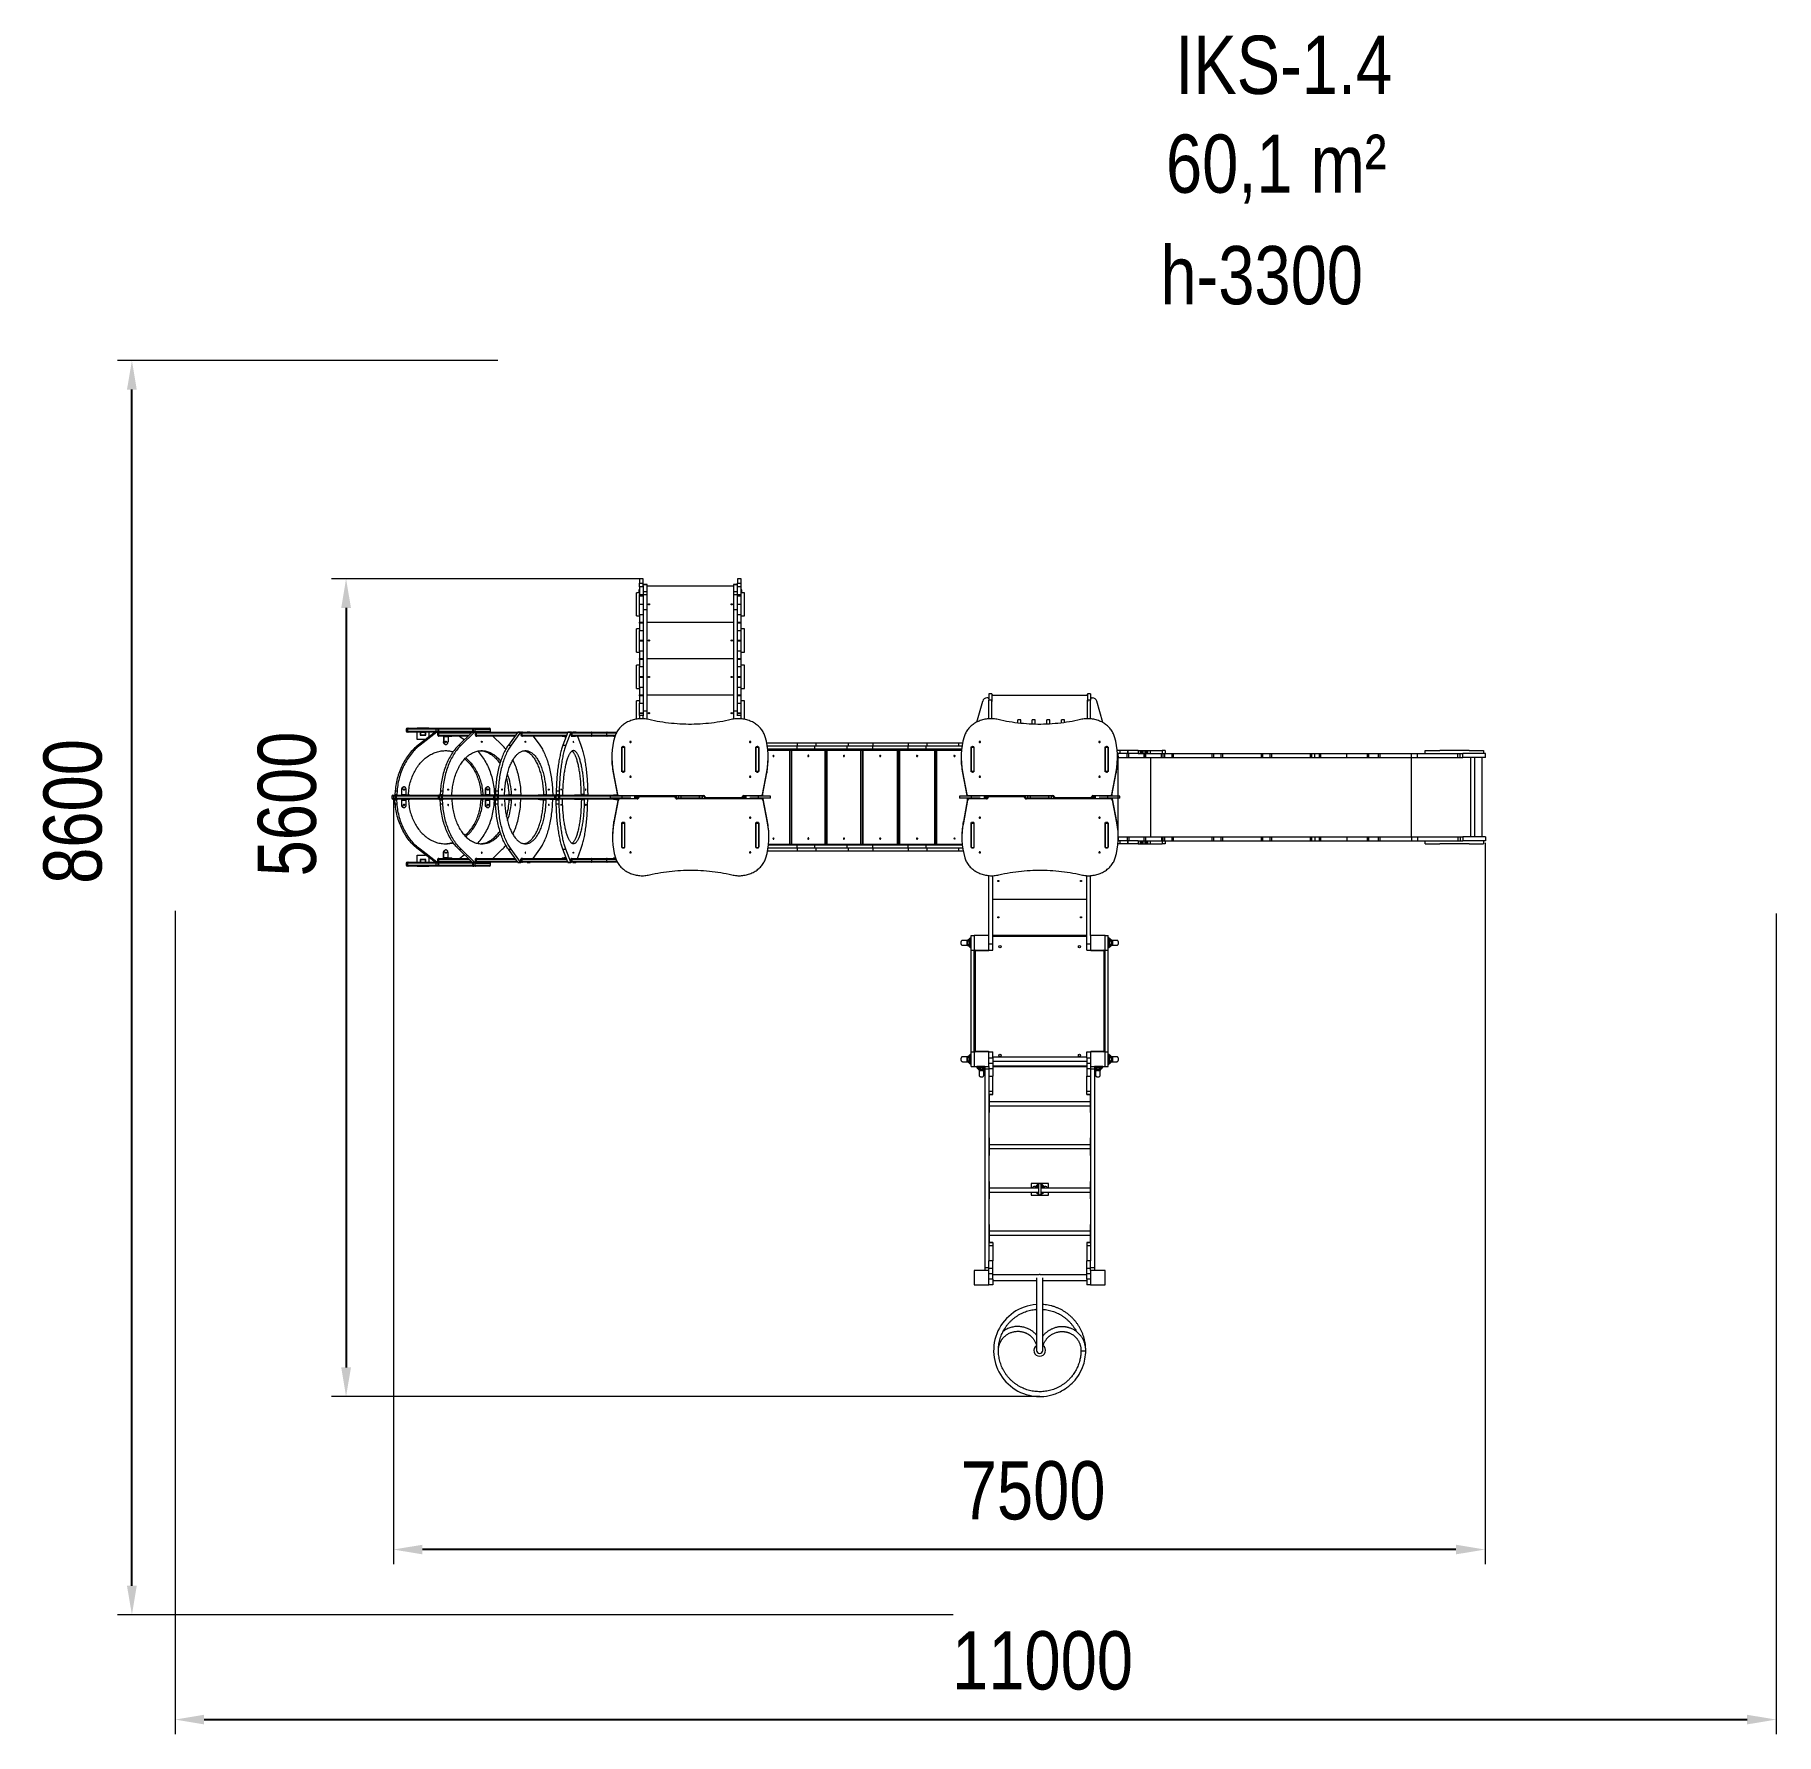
# Model space of a CAD drawing. Header units: millimetres. Extents: x -1410 to 10553, y -1584 to 10089.
import ezdxf

# ---------------------------------------------------------------- set-up
doc = ezdxf.new("R2010")
doc.units = ezdxf.units.MM
doc.layers.add('DiKom', color=7, linetype='Continuous')
doc.styles.add('style1', font='arial.ttf', dxfattribs={"width": 0.8})
doc.dimstyles.new('1-50', dxfattribs={"dimtxt": 400, "dimasz": 200, "dimexe": 100, "dimexo": 0, "dimgap": 200, "dimtad": 1, "dimtxsty": 'style1', "dimcen": 200, "dimclrd": 7, "dimclre": 7, "dimclrt": 7, "dimadec": 1, "dimazin": 2, "dimtfac": 1, "dimtmove": 0, "dimatfit": 2, "dimfxl": 0, "dimlwd": 25, "dimlwe": 18, "dimarcsym": 0})

msp = doc.modelspace()

# ---------------------------------------------------------------- texts
at = {"layer": 'DiKom', "char_height": 400, "attachment_point": 1, "style": 'style1'}
for s, insert in [('IKS-1.4', (6424.067, 10082.725)), ('60,1 m²', (6360.339, 9403.959))]:
    msp.add_mtext_dynamic_manual_height_columns(s, width=5405.47657, gutter_width=20, heights=[0], dxfattribs=dict(at, insert=insert))
at = {"layer": 'DiKom', "insert": (6322.49, 8638.032), "char_height": 400, "width": 5405.47657, "attachment_point": 1, "style": 'style1'}
msp.add_mtext('h-3300', dxfattribs=at)

# ---------------------------------------------------------------- blocks, each defined once
blk = doc.blocks.new('*D6')
at = {"layer": 'Defpoints', "color": 0, "transparency": 16777216}
for p in [(1053, 4838), (8553, 4539), (1053, -316)]:
    blk.add_point(p, dxfattribs=at)
at = {"layer": 'DiKom', "color": 7, "lineweight": 18, "transparency": 16777216}
for p, q in [((1053, 4838), (1053, -416)), ((8553, 4539), (8553, -416))]:
    blk.add_line(p, q, dxfattribs=at)
at = {"layer": 'DiKom', "color": 7, "lineweight": 25, "transparency": 16777216}
blk.add_line((8353, -316), (1253, -316), dxfattribs=at)
at = {"layer": 'DiKom', "color": 7, "transparency": 16777216}
for points in [[(1253, -283), (1253, -349), (1053, -316)], [(8353, -283), (8353, -349), (8553, -316)]]:
    blk.add_solid(points, dxfattribs=at)
at = {"layer": 'DiKom', "color": 7, "transparency": 16777216, "insert": (5448, 88), "char_height": 400, "attachment_point": 5, "style": 'style1'}
blk.add_mtext('7500', dxfattribs=at)
blk = doc.blocks.new('*D7')
at = {"layer": 'Defpoints', "color": 0, "transparency": 16777216}
for p in [(2743, 6352), (728, 735), (5494, 735)]:
    blk.add_point(p, dxfattribs=at)
at = {"layer": 'DiKom', "color": 7, "lineweight": 18, "transparency": 16777216}
for p, q in [((2743, 6352), (628, 6352)), ((5494, 735), (628, 735))]:
    blk.add_line(p, q, dxfattribs=at)
at = {"layer": 'DiKom', "color": 7, "lineweight": 25, "transparency": 16777216}
blk.add_line((728, 6152), (728, 935), dxfattribs=at)
at = {"layer": 'DiKom', "color": 7, "transparency": 16777216}
for points in [[(695, 6152), (762, 6152), (728, 6352)], [(695, 935), (762, 935), (728, 735)]]:
    blk.add_solid(points, dxfattribs=at)
at = {"layer": 'DiKom', "color": 7, "transparency": 16777216, "insert": (324, 4805), "char_height": 400, "attachment_point": 5, "rotation": 90, "style": 'style1'}
blk.add_mtext('5600', dxfattribs=at)
blk = doc.blocks.new('*D8')
at = {"layer": 'Defpoints', "color": 0, "transparency": 16777216}
for p in [(-447, 4071), (10553, 4054), (10553, -1484)]:
    blk.add_point(p, dxfattribs=at)
at = {"layer": 'DiKom', "color": 7, "lineweight": 18, "transparency": 16777216}
for p, q in [((-447, 4071), (-447, -1584)), ((10553, 4054), (10553, -1584))]:
    blk.add_line(p, q, dxfattribs=at)
at = {"layer": 'DiKom', "color": 7, "lineweight": 25, "transparency": 16777216}
blk.add_line((-247, -1484), (10353, -1484), dxfattribs=at)
at = {"layer": 'DiKom', "color": 7, "transparency": 16777216}
for points in [[(-247, -1451), (-247, -1517), (-447, -1484)], [(10353, -1451), (10353, -1517), (10553, -1484)]]:
    blk.add_solid(points, dxfattribs=at)
at = {"layer": 'DiKom', "color": 7, "transparency": 16777216, "insert": (5513, -1080), "char_height": 400, "attachment_point": 5, "style": 'style1'}
blk.add_mtext('11000', dxfattribs=at)
blk = doc.blocks.new('*D9')
at = {"layer": 'Defpoints', "color": 0, "transparency": 16777216}
for p in [(-743, 7852), (1770, 7852), (4899, -765)]:
    blk.add_point(p, dxfattribs=at)
at = {"layer": 'DiKom', "color": 7, "lineweight": 18, "transparency": 16777216}
for p, q in [((1770, 7852), (-843, 7852)), ((4899, -765), (-843, -765))]:
    blk.add_line(p, q, dxfattribs=at)
at = {"layer": 'DiKom', "color": 7, "lineweight": 25, "transparency": 16777216}
blk.add_line((-743, -565), (-743, 7652), dxfattribs=at)
at = {"layer": 'DiKom', "color": 7, "transparency": 16777216}
for points in [[(-777, 7652), (-710, 7652), (-743, 7852)], [(-777, -565), (-710, -565), (-743, -765)]]:
    blk.add_solid(points, dxfattribs=at)
at = {"layer": 'DiKom', "color": 7, "transparency": 16777216, "insert": (-1148, 4754), "char_height": 400, "attachment_point": 5, "rotation": 90, "style": 'style1'}
blk.add_mtext('8600', dxfattribs=at)

# ---------------------------------------------------------------- dimensions: what is measured, and where the dimension line sits
at = {"layer": 'DiKom', "color": 3}
for base, p1, p2, text, picture, middle in [((-743.337, 7851.777), (4898.7, -764.724), (1770.198, 7851.777), '8600', '*D9', (-743.337, 4754.44)), ((728.199, 735.276), (2743.198, 6351.777), (5494.104, 735.276), '5600', '*D7', (728.199, 4804.752))]:
    dim = msp.add_linear_dim(base=base, p1=p1, p2=p2, angle=90, text=text, dimstyle='1-50', override={"dimdec": 0}, dxfattribs=at)
    dim.commit()
    dim.dimension.update_dxf_attribs({"geometry": picture, "text_midpoint": middle, "dimtype": 160})
for base, p1, p2, picture, middle in [((1052.642, -315.992), (8552.642, 4538.777), (1052.642, 4838.276), '*D6', (5447.5, -315.992)), ((10552.642, -1484.165), (-447.358, 4071.346), (10552.642, 4053.777), '*D8', (5513.016, -1484.165))]:
    dim = msp.add_linear_dim(base=base, p1=p1, p2=p2, dimstyle='1-50', dxfattribs=at)
    dim.commit()
    dim.dimension.update_dxf_attribs({"geometry": picture, "text_midpoint": middle, "dimtype": 160})

# ---------------------------------------------------------------- linework, layer by layer
at = {"color": 7, "linetype": 'Continuous', "lineweight": 15}
for p, q in [((2770.198, 6351.777), (2743.198, 6351.777)), ((2743.198, 6351.777), (2743.198, 6322.648)), ((2770.198, 6322.648), (2770.198, 6351.777)), ((3443.198, 6351.777), (3416.198, 6351.777)), ((3416.198, 6351.777), (3416.198, 6322.648)), ((3443.198, 6322.648), (3443.198, 6351.777)), ((2743.198, 6256.777), (2722.198, 6256.777)), ((2722.198, 6096.777), (2722.198, 6256.777)), ((2740.198, 6276.777), (2740.198, 6256.777)), ((2743.198, 6276.777), (2740.198, 6276.777)), ((2743.198, 6322.648), (2770.198, 6322.648)), ((2743.198, 6297.461), (2743.198, 6322.648)), ((2770.198, 6297.461), (2743.198, 6297.461)), ((2743.198, 6297.461), (2743.198, 6244.526)), ((2743.198, 6244.526), (2770.198, 6244.526)), ((2743.198, 6233.738), (2743.198, 6244.526)), ((2770.198, 6233.738), (2743.198, 6233.738)), ((2743.198, 6174.826), (2743.198, 6233.738)), ((2770.198, 6304.13), (2770.198, 6322.648)), ((2797.198, 6313.67), (2770.198, 6313.67)), ((2770.198, 6313.022), (2797.198, 6313.022)), ((2770.198, 6304.13), (2770.198, 6264.364)), ((2770.198, 6264.364), (2797.198, 6264.364)), ((2770.198, 6264.364), (2770.198, 6244.236)), ((2770.198, 6244.236), (2797.198, 6244.236)), ((2770.198, 6244.236), (2770.198, 6142.367)), ((2797.198, 6313.022), (2797.198, 6313.67)), ((2797.198, 6264.364), (2797.198, 6313.022)), ((3389.198, 6301.777), (2797.198, 6301.777)), ((2797.198, 6244.236), (2797.198, 6264.364)), ((2797.198, 6142.367), (2797.198, 6244.236)), ((3416.198, 6313.67), (3389.198, 6313.67)), ((3389.198, 6313.67), (3389.198, 6313.022)), ((3389.198, 6313.022), (3416.198, 6313.022)), ((3389.198, 6313.022), (3389.198, 6264.364)), ((3389.198, 6264.364), (3416.198, 6264.364)), ((3389.198, 6264.364), (3389.198, 6244.236)), ((3389.198, 6244.236), (3416.198, 6244.236)), ((3389.198, 6244.236), (3389.198, 6142.367)), ((3416.198, 6322.648), (3443.198, 6322.648)), ((3416.198, 6304.13), (3416.198, 6322.648)), ((3416.198, 6264.364), (3416.198, 6304.13)), ((3443.198, 6297.461), (3416.198, 6297.461)), ((3416.198, 6244.236), (3416.198, 6264.364)), ((3416.198, 6244.526), (3443.198, 6244.526)), ((3416.198, 6142.367), (3416.198, 6244.236)), ((3443.198, 6233.738), (3416.198, 6233.738)), ((3443.198, 6297.461), (3443.198, 6322.648)), ((3443.198, 6244.526), (3443.198, 6297.461)), ((3446.198, 6276.777), (3443.198, 6276.777)), ((3464.198, 6256.777), (3443.198, 6256.777)), ((3443.198, 6233.738), (3443.198, 6244.526)), ((3443.198, 6174.826), (3443.198, 6233.738)), ((3446.198, 6256.777), (3446.198, 6276.777)), ((3464.198, 6096.777), (3464.198, 6256.777)), ((2770.198, 6174.826), (2743.198, 6174.826)), ((2743.198, 6103.777), (2743.198, 6174.826)), ((2770.198, 6103.777), (2743.198, 6103.777)), ((2743.198, 6103.777), (2743.198, 6053.777)), ((2770.198, 6142.367), (2797.198, 6142.367)), ((2770.198, 6142.367), (2770.198, 5444.322)), ((2797.198, 5444.322), (2797.198, 6142.367)), ((3389.198, 6142.367), (3416.198, 6142.367)), ((3389.198, 6142.367), (3389.198, 5444.322)), ((3443.198, 6174.826), (3416.198, 6174.826)), ((3416.198, 5444.322), (3416.198, 6142.367)), ((3443.198, 6103.777), (3416.198, 6103.777)), ((3443.198, 6103.777), (3443.198, 6174.826)), ((3443.198, 6053.777), (3443.198, 6103.777)), ((2722.198, 6096.777), (2743.198, 6096.777)), ((2743.198, 6007.777), (2722.198, 6007.777)), ((2722.198, 5847.777), (2722.198, 6007.777)), ((2743.198, 6053.777), (2770.198, 6053.777)), ((2743.198, 6047.777), (2743.198, 6053.777)), ((2770.198, 6047.777), (2743.198, 6047.777)), ((2743.198, 6047.777), (2743.198, 5997.777)), ((2743.198, 5997.777), (2770.198, 5997.777)), ((2743.198, 5927.777), (2743.198, 5997.777)), ((3389.198, 6052.777), (2797.198, 6052.777)), ((3416.198, 6053.777), (3443.198, 6053.777)), ((3443.198, 6047.777), (3416.198, 6047.777)), ((3416.198, 5997.777), (3443.198, 5997.777)), ((3443.198, 6096.777), (3464.198, 6096.777)), ((3443.198, 6047.777), (3443.198, 6053.777)), ((3443.198, 5997.777), (3443.198, 6047.777)), ((3464.198, 6007.777), (3443.198, 6007.777)), ((3443.198, 5927.777), (3443.198, 5997.777)), ((3464.198, 5847.777), (3464.198, 6007.777)), ((2770.198, 5927.777), (2743.198, 5927.777)), ((2743.198, 5924.777), (2743.198, 5927.777)), ((2770.198, 5924.777), (2743.198, 5924.777)), ((2743.198, 5854.777), (2743.198, 5924.777)), ((3443.198, 5927.777), (3416.198, 5927.777)), ((3443.198, 5924.777), (3416.198, 5924.777)), ((3443.198, 5924.777), (3443.198, 5927.777)), ((3443.198, 5854.777), (3443.198, 5924.777)), ((2722.198, 5847.777), (2743.198, 5847.777)), ((2743.198, 5757.777), (2722.198, 5757.777)), ((2722.198, 5597.777), (2722.198, 5757.777)), ((2770.198, 5854.777), (2743.198, 5854.777)), ((2743.198, 5854.777), (2743.198, 5804.777)), ((2743.198, 5804.777), (2770.198, 5804.777)), ((2743.198, 5798.777), (2743.198, 5804.777)), ((2770.198, 5798.777), (2743.198, 5798.777)), ((2743.198, 5798.777), (2743.198, 5748.777)), ((2743.198, 5748.777), (2770.198, 5748.777)), ((2743.198, 5678.777), (2743.198, 5748.777)), ((3389.198, 5802.777), (2797.198, 5802.777)), ((3443.198, 5854.777), (3416.198, 5854.777)), ((3416.198, 5804.777), (3443.198, 5804.777)), ((3443.198, 5798.777), (3416.198, 5798.777)), ((3416.198, 5748.777), (3443.198, 5748.777)), ((3443.198, 5804.777), (3443.198, 5854.777)), ((3443.198, 5847.777), (3464.198, 5847.777)), ((3443.198, 5798.777), (3443.198, 5804.777)), ((3443.198, 5748.777), (3443.198, 5798.777)), ((3464.198, 5757.777), (3443.198, 5757.777)), ((3443.198, 5678.777), (3443.198, 5748.777)), ((3464.198, 5597.777), (3464.198, 5757.777)), ((2770.198, 5678.777), (2743.198, 5678.777)), ((2743.198, 5674.777), (2743.198, 5678.777)), ((2770.198, 5674.777), (2743.198, 5674.777)), ((2743.198, 5604.777), (2743.198, 5674.777)), ((3443.198, 5678.777), (3416.198, 5678.777)), ((3443.198, 5674.777), (3416.198, 5674.777)), ((3443.198, 5674.777), (3443.198, 5678.777)), ((3443.198, 5604.777), (3443.198, 5674.777)), ((2722.198, 5597.777), (2743.198, 5597.777)), ((2743.198, 5513.556), (2722.198, 5513.556)), ((2722.198, 5387.886), (2722.198, 5513.556)), ((2770.198, 5604.777), (2743.198, 5604.777)), ((2743.198, 5604.777), (2743.198, 5554.777)), ((2743.198, 5554.777), (2770.198, 5554.777)), ((2743.198, 5548.777), (2743.198, 5554.777)), ((2770.198, 5548.777), (2743.198, 5548.777)), ((2743.198, 5548.777), (2743.198, 5498.777)), ((3389.198, 5553.777), (2797.198, 5553.777)), ((3443.198, 5604.777), (3416.198, 5604.777)), ((3416.198, 5554.777), (3443.198, 5554.777)), ((3443.198, 5548.777), (3416.198, 5548.777)), ((3443.198, 5554.777), (3443.198, 5604.777)), ((3443.198, 5597.777), (3464.198, 5597.777)), ((3443.198, 5548.777), (3443.198, 5554.777)), ((3443.198, 5498.777), (3443.198, 5548.777)), ((3464.198, 5513.556), (3443.198, 5513.556)), ((3464.198, 5387.006), (3464.198, 5513.556)), ((5061.15, 5367.891), (5101.463, 5511.866)), ((5061.15, 5367.891), (5101.463, 5511.866)), ((5137.198, 5533.777), (5130.352, 5533.777)), ((5164.198, 5561.777), (5143.198, 5561.777)), ((5143.198, 5561.777), (5143.198, 5519.092)), ((5164.198, 5519.092), (5143.198, 5519.092)), ((5143.198, 5390.323), (5143.198, 5519.092)), ((5164.198, 5561.777), (5164.198, 5519.092)), ((5164.198, 5390.725), (5164.198, 5519.092)), ((5165.198, 5547.777), (5165.198, 5509.777)), ((5171.198, 5553.777), (5815.198, 5553.777)), ((5821.198, 5547.777), (5821.198, 5509.777)), ((5843.198, 5561.777), (5822.198, 5561.777)), ((5822.198, 5561.777), (5822.198, 5519.092)), ((5843.198, 5519.092), (5822.198, 5519.092)), ((5822.198, 5390.811), (5822.198, 5519.092)), ((5843.198, 5561.777), (5843.198, 5519.092)), ((5843.198, 5389.933), (5843.198, 5519.092)), ((5849.198, 5533.777), (5856.044, 5533.777)), ((5926.117, 5364.78), (5884.933, 5511.866)), ((2743.198, 5498.777), (2770.198, 5498.777)), ((2743.198, 5428.777), (2743.198, 5498.777)), ((2770.198, 5428.777), (2743.198, 5428.777)), ((2743.198, 5425.777), (2743.198, 5428.777)), ((2770.198, 5425.777), (2743.198, 5425.777)), ((2743.198, 5412.235), (2743.198, 5425.777)), ((2770.198, 5412.235), (2743.198, 5412.235)), ((2743.198, 5412.235), (2743.198, 5392.059)), ((2743.198, 5392.059), (2770.198, 5392.059)), ((2743.198, 5390.323), (2743.198, 5392.059)), ((2770.198, 5444.322), (2797.198, 5444.322)), ((2770.198, 5444.322), (2770.198, 5411.441)), ((2770.198, 5392.059), (2770.198, 5411.441)), ((2770.198, 5390.47), (2770.198, 5392.059)), ((2797.198, 5387.255), (2797.198, 5444.322)), ((3389.198, 5444.322), (3416.198, 5444.322)), ((3389.198, 5444.322), (3389.198, 5388.104)), ((3416.198, 5498.777), (3443.198, 5498.777)), ((3416.198, 5411.441), (3416.198, 5444.322)), ((3443.198, 5428.777), (3416.198, 5428.777)), ((3443.198, 5425.777), (3416.198, 5425.777)), ((3443.198, 5412.235), (3416.198, 5412.235)), ((3416.198, 5392.059), (3443.198, 5392.059)), ((3416.198, 5390.692), (3416.198, 5392.059)), ((3443.198, 5428.777), (3443.198, 5498.777)), ((3443.198, 5425.777), (3443.198, 5428.777)), ((3443.198, 5412.235), (3443.198, 5425.777)), ((3443.198, 5392.059), (3443.198, 5412.235)), ((3443.198, 5389.933), (3443.198, 5392.059)), ((1141.808, 5318.757), (1141.808, 5305.757)), ((1148.808, 5325.757), (1158.074, 5325.757)), ((1158.074, 5298.757), (1148.808, 5298.757)), ((1345.052, 5318.757), (1151.192, 5318.757)), ((1151.192, 5318.757), (1151.192, 5305.757)), ((1151.192, 5305.757), (1345.052, 5305.757)), ((1158.074, 5325.757), (1350.652, 5325.757)), ((1339.096, 5298.757), (1158.074, 5298.757)), ((1216.701, 5325.757), (1216.701, 5328.757)), ((1216.701, 5328.757), (1216.703, 5328.757)), ((1216.701, 5248.757), (1216.701, 5298.757)), ((1216.703, 5325.757), (1216.703, 5328.757)), ((1216.703, 5328.757), (1296.703, 5328.757)), ((1216.703, 5248.757), (1216.703, 5298.757)), ((1339.073, 5298.738), (1223.594, 5209.499)), ((1351.674, 5298.738), (1236.196, 5209.499)), ((1237.032, 5296.257), (1236.703, 5296.257)), ((1236.703, 5296.257), (1236.703, 5281.257)), ((1237.032, 5281.257), (1236.703, 5281.257)), ((1237.032, 5296.257), (1237.032, 5281.257)), ((1239.032, 5296.257), (1239.032, 5281.257)), ((1239.532, 5278.757), (1239.203, 5278.757)), ((1274.532, 5296.757), (1239.532, 5296.757)), ((1239.532, 5280.757), (1274.532, 5280.757)), ((1239.532, 5278.757), (1274.532, 5278.757)), ((1275.032, 5296.257), (1274.703, 5296.257)), ((1274.703, 5281.257), (1274.703, 5296.257)), ((1275.032, 5281.257), (1274.703, 5281.257)), ((1275.032, 5281.257), (1275.032, 5296.257)), ((1277.032, 5281.257), (1277.032, 5296.257)), ((1296.703, 5328.757), (1296.703, 5325.757)), ((1296.703, 5298.757), (1296.703, 5265.995)), ((1339.073, 5298.738), (1351.674, 5298.738)), ((1353.854, 5299.545), (1341.253, 5299.545)), ((1359.437, 5318.757), (1345.052, 5318.757)), ((1345.052, 5318.757), (1345.052, 5305.757)), ((1345.052, 5305.757), (1359.437, 5305.757)), ((1350.652, 5325.757), (1365.037, 5325.757)), ((1365.037, 5298.757), (1356.01, 5298.757)), ((1357.854, 5294.545), (1357.854, 5279.756)), ((1362.814, 5318.757), (1359.437, 5318.757)), ((1359.437, 5318.757), (1359.437, 5305.757)), ((1359.437, 5305.757), (1362.814, 5305.757)), ((1362.814, 5291.757), (1359.437, 5291.757)), ((1359.437, 5278.757), (1359.437, 5291.757)), ((1359.437, 5278.757), (1362.814, 5278.757)), ((1596.843, 5318.757), (1362.814, 5318.757)), ((1362.814, 5318.757), (1362.814, 5305.757)), ((1362.814, 5305.757), (1596.843, 5305.757)), ((1362.814, 5291.757), (1362.814, 5278.757)), ((1365.037, 5271.757), (1364.182, 5271.757)), ((1401.451, 5271.756), (1364.252, 5271.756)), ((1365.037, 5325.757), (1368.709, 5325.757)), ((1368.709, 5298.757), (1365.037, 5298.757)), ((1368.709, 5271.757), (1365.037, 5271.757)), ((1368.709, 5325.757), (1600.918, 5325.757)), ((1595.295, 5298.757), (1368.709, 5298.757)), ((1567.313, 5271.757), (1368.709, 5271.757)), ((1399.651, 5265.756), (1397.851, 5265.756)), ((1397.851, 5265.756), (1397.851, 5231.756)), ((1428.45, 5265.756), (1399.651, 5265.756)), ((1399.651, 5265.756), (1399.651, 5231.756)), ((1401.451, 5271.756), (1401.451, 5268.756)), ((1421.853, 5271.756), (1401.451, 5271.756)), ((1421.853, 5268.756), (1401.451, 5268.756)), ((1421.853, 5268.756), (1421.853, 5271.756)), ((1421.853, 5271.756), (1447.053, 5271.756)), ((1447.053, 5268.756), (1421.853, 5268.756)), ((1428.45, 5265.756), (1428.45, 5231.756)), ((1447.053, 5271.756), (1447.053, 5268.756)), ((1447.053, 5271.756), (1454.253, 5271.756)), ((1454.253, 5268.756), (1447.053, 5268.756)), ((1454.253, 5268.756), (1454.253, 5271.756)), ((1460.249, 5271.756), (1454.253, 5271.756)), ((1595.277, 5298.738), (1502.787, 5209.499)), ((1507.741, 5271.757), (1540.819, 5246.194)), ((1611.4, 5298.738), (1518.91, 5209.499)), ((1595.277, 5298.738), (1611.4, 5298.738)), ((1601.528, 5318.757), (1596.843, 5318.757)), ((1596.843, 5318.757), (1596.843, 5305.757)), ((1596.843, 5305.757), (1601.528, 5305.757)), ((1613.146, 5299.545), (1597.022, 5299.545)), ((1600.918, 5325.757), (1606.013, 5325.757)), ((1612.183, 5318.757), (1601.528, 5318.757)), ((1601.528, 5318.757), (1601.528, 5305.757)), ((1601.528, 5305.757), (1612.183, 5305.757)), ((1606.013, 5325.757), (1616.668, 5325.757)), ((1612.183, 5318.757), (1612.183, 5305.757)), ((1616.668, 5298.757), (1614.873, 5298.757)), ((1614.873, 5298.757), (1622.095, 5298.757)), ((1616.35, 5294.545), (1616.35, 5279.756)), ((1616.668, 5325.757), (1713.469, 5325.757)), ((1622.015, 5291.757), (1617.61, 5291.757)), ((1617.61, 5278.757), (1617.61, 5291.757)), ((1617.61, 5278.757), (1622.015, 5278.757)), ((1622.095, 5271.757), (1621.418, 5271.757)), ((1698.361, 5271.756), (1621.474, 5271.756)), ((1622.015, 5291.757), (1622.015, 5278.757)), ((1622.095, 5298.757), (1626.885, 5298.757)), ((1626.885, 5271.757), (1622.095, 5271.757)), ((1626.885, 5298.757), (1907.444, 5298.757)), ((1887.914, 5271.757), (1626.885, 5271.757)), ((1720.469, 5305.757), (1720.469, 5318.757)), ((1736.398, 5271.757), (1800.924, 5209.499)), ((1907.431, 5298.738), (1842.878, 5209.499)), ((1926.215, 5298.738), (1861.661, 5209.499)), ((1887.516, 5271.756), (1887.516, 5271.207)), ((1887.516, 5271.756), (1887.913, 5271.756)), ((1907.431, 5298.738), (1926.215, 5298.738)), ((1927.433, 5299.545), (1908.65, 5299.545)), ((1928.638, 5298.757), (1933.734, 5298.757)), ((1929.669, 5294.545), (1929.669, 5279.756)), ((1935.678, 5291.757), (1930.604, 5291.757)), ((1930.604, 5278.757), (1930.604, 5291.757)), ((1930.604, 5278.757), (1935.678, 5278.757)), ((1933.734, 5271.757), (1933.206, 5271.757)), ((1986.908, 5271.756), (1933.245, 5271.756)), ((1933.734, 5298.757), (1939.253, 5298.757)), ((1939.253, 5271.757), (1933.734, 5271.757)), ((2248.417, 5291.757), (1935.678, 5291.757)), ((1935.678, 5291.757), (1935.678, 5278.757)), ((1939.253, 5298.757), (2249.559, 5298.757)), ((2241.64, 5271.757), (1939.253, 5271.757)), ((1992.721, 5299.545), (1973.938, 5299.545)), ((2013.457, 5271.757), (2058.493, 5209.499)), ((2212.69, 5271.756), (2212.69, 5268.756)), ((2212.69, 5271.756), (2226.477, 5271.756)), ((2226.477, 5268.756), (2212.69, 5268.756)), ((2251.855, 5298.738), (2218.068, 5209.499)), ((2226.477, 5271.756), (2226.477, 5268.756)), ((2226.477, 5271.756), (2241.639, 5271.756)), ((2226.477, 5268.756), (2240.504, 5268.756)), ((2272.272, 5298.738), (2238.485, 5209.499)), ((2249.559, 5298.757), (2251.862, 5298.757)), ((2251.855, 5298.738), (2272.272, 5298.738)), ((2272.909, 5299.545), (2252.493, 5299.545)), ((2273.541, 5298.757), (2276.227, 5298.757)), ((2274.08, 5294.545), (2274.08, 5279.756)), ((2280.165, 5291.757), (2274.588, 5291.757)), ((2274.588, 5278.757), (2274.588, 5291.757)), ((2274.588, 5278.757), (2280.165, 5278.757)), ((2276.227, 5271.757), (2275.931, 5271.757)), ((2275.952, 5271.756), (2304.039, 5271.756)), ((2276.227, 5298.757), (2282.291, 5298.757)), ((2282.291, 5271.757), (2276.227, 5271.757)), ((2414.556, 5291.757), (2280.165, 5291.757)), ((2280.165, 5291.757), (2280.165, 5278.757)), ((2280.165, 5278.757), (2414.556, 5278.757)), ((2282.291, 5298.757), (2415.637, 5298.757)), ((2415.637, 5271.757), (2282.291, 5271.757)), ((2307.082, 5299.545), (2286.665, 5299.545)), ((2317.935, 5271.757), (2341.507, 5209.499)), ((2516.706, 5291.757), (2414.556, 5291.757)), ((2414.556, 5291.757), (2414.556, 5278.757)), ((2414.556, 5278.757), (2516.706, 5278.757)), ((2415.637, 5298.757), (2521.164, 5298.757)), ((2521.164, 5271.757), (2415.637, 5271.757)), ((2516.706, 5291.757), (2516.706, 5278.757)), ((2521.164, 5298.757), (2587.317, 5298.757)), ((2575.291, 5271.757), (2521.164, 5271.757)), ((2564.198, 5271.757), (2564.198, 5268.757)), ((2574.33, 5268.757), (2564.198, 5268.757)), ((5363.198, 5382.777), (5342.198, 5382.777)), ((5342.198, 5361.264), (5342.198, 5382.777)), ((5363.198, 5358.921), (5363.198, 5382.777)), ((5463.198, 5382.777), (5442.198, 5382.777)), ((5442.198, 5353.324), (5442.198, 5382.777)), ((5463.198, 5352.683), (5463.198, 5382.777)), ((5563.198, 5382.777), (5542.198, 5382.777)), ((5542.198, 5353.443), (5542.198, 5382.777)), ((5563.198, 5354.488), (5563.198, 5382.777)), ((5663.198, 5382.777), (5642.198, 5382.777)), ((5642.198, 5361.624), (5642.198, 5382.777)), ((5663.198, 5364.382), (5663.198, 5382.777)), ((1216.701, 5248.757), (1216.703, 5248.757)), ((1274.396, 5248.757), (1216.703, 5248.757)), ((1223.594, 5209.499), (1236.196, 5209.499)), ((1397.851, 5231.756), (1399.651, 5231.756)), ((1414.051, 5213.756), (1412.25, 5213.756)), ((1502.787, 5209.499), (1518.91, 5209.499)), ((1842.878, 5209.499), (1861.661, 5209.499)), ((2218.068, 5209.499), (2238.485, 5209.499)), ((2621.448, 5191.352), (2621.448, 5032.436)), ((2622.198, 5196.181), (2622.198, 5197.252)), ((2622.198, 5196.181), (2643.198, 5196.181)), ((2622.198, 5029.79), (2622.198, 5196.181)), ((2640.287, 5197.294), (2625.109, 5197.294)), ((2634.948, 5199.146), (2630.448, 5199.146)), ((2643.198, 5196.181), (2643.198, 5197.252)), ((2643.198, 5029.79), (2643.198, 5196.181)), ((2643.198, 5185.905), (2643.63, 5185.905)), ((2643.948, 5032.436), (2643.948, 5191.352)), ((3542.448, 5191.352), (3542.448, 5032.436)), ((3543.198, 5180.777), (3542.448, 5180.777)), ((3542.766, 5185.905), (3543.198, 5185.905)), ((3543.198, 5196.181), (3543.198, 5197.252)), ((3543.198, 5196.181), (3564.198, 5196.181)), ((3543.198, 5029.79), (3543.198, 5196.181)), ((3561.287, 5197.294), (3546.109, 5197.294)), ((3555.948, 5199.146), (3551.448, 5199.146)), ((3564.198, 5196.181), (3564.198, 5197.252)), ((3564.198, 5029.79), (3564.198, 5196.181)), ((3564.948, 5180.777), (3564.198, 5180.777)), ((3564.198, 5174.777), (3564.948, 5174.777)), ((3564.948, 5032.436), (3564.948, 5191.352)), ((3829.973, 5222.777), (3618.582, 5222.777)), ((3826.934, 5201.777), (3622.299, 5201.777)), ((3826.934, 5180.777), (3625.087, 5180.777)), ((3625.715, 5174.777), (4955.722, 5174.777)), ((3776.552, 4528.777), (3776.552, 5174.777)), ((3788.473, 4528.777), (3788.473, 5174.777)), ((3788.593, 5174.777), (3788.593, 4528.777)), ((3826.934, 5180.777), (3826.934, 5201.777)), ((3949.08, 5201.777), (3826.934, 5201.777)), ((3949.08, 5180.777), (3826.934, 5180.777)), ((3829.973, 5201.777), (3829.973, 5222.777)), ((3957.596, 5222.777), (3829.973, 5222.777)), ((3949.08, 5180.777), (3949.08, 5201.777)), ((4170.391, 5201.777), (3949.08, 5201.777)), ((4170.391, 5180.777), (3949.08, 5180.777)), ((3957.596, 5201.777), (3957.596, 5222.777)), ((4178.907, 5222.777), (3957.596, 5222.777)), ((4018.498, 4528.777), (4018.498, 5174.777)), ((4029.103, 4528.777), (4029.103, 5174.777)), ((4030.628, 5174.777), (4030.628, 4528.777)), ((4170.391, 5180.777), (4170.391, 5201.777)), ((4346.483, 5201.777), (4170.391, 5201.777)), ((4346.483, 5180.777), (4170.391, 5180.777)), ((4178.907, 5201.777), (4178.907, 5222.777)), ((4348.642, 5222.777), (4178.907, 5222.777)), ((4265.558, 4528.777), (4265.558, 5174.777)), ((4274.79, 4528.777), (4274.79, 5174.777)), ((4278.015, 5174.777), (4278.015, 4528.777)), ((4346.483, 5180.777), (4346.483, 5201.777)), ((4589.644, 5201.777), (4346.483, 5201.777)), ((4589.644, 5180.777), (4346.483, 5180.777)), ((4348.642, 5201.777), (4348.642, 5222.777)), ((4591.803, 5222.777), (4348.642, 5222.777)), ((4517.031, 4528.777), (4517.031, 5174.777)), ((4524.946, 4528.777), (4524.946, 5174.777)), ((4529.698, 5174.777), (4529.698, 4528.777)), ((4589.644, 5180.777), (4589.644, 5201.777)), ((4713.323, 5201.777), (4589.644, 5201.777)), ((4713.323, 5180.777), (4589.644, 5180.777)), ((4591.803, 5201.777), (4591.803, 5222.777)), ((4721.027, 5222.777), (4591.803, 5222.777)), ((4713.323, 5180.777), (4713.323, 5201.777)), ((4959.137, 5201.777), (4713.323, 5201.777)), ((4956.349, 5180.777), (4713.323, 5180.777)), ((4721.027, 5201.777), (4721.027, 5222.777)), ((4936.645, 5222.777), (4721.027, 5222.777)), ((4772.247, 4528.777), (4772.247, 5174.777)), ((4778.79, 4528.777), (4778.79, 5174.777)), ((4784.974, 5174.777), (4784.974, 4528.777)), ((4936.645, 5201.777), (4936.645, 5222.777)), ((4962.855, 5222.777), (4936.645, 5222.777)), ((5021.448, 5191.352), (5021.448, 5032.436)), ((5022.198, 5180.777), (5021.448, 5180.777)), ((5021.448, 5174.777), (5022.198, 5174.777)), ((5022.198, 5196.181), (5022.198, 5197.252)), ((5022.198, 5196.181), (5043.198, 5196.181)), ((5022.198, 5029.79), (5022.198, 5196.181)), ((5040.287, 5197.294), (5025.109, 5197.294)), ((5034.948, 5199.146), (5030.448, 5199.146)), ((5043.198, 5196.181), (5043.198, 5197.252)), ((5043.198, 5029.79), (5043.198, 5196.181)), ((5043.198, 5185.905), (5043.63, 5185.905)), ((5043.948, 5180.777), (5043.198, 5180.777)), ((5043.948, 5032.436), (5043.948, 5191.352)), ((5942.448, 5191.352), (5942.448, 5032.436)), ((5943.198, 5174.777), (5942.448, 5174.777)), ((5943.198, 5153.777), (5942.448, 5153.777)), ((5942.766, 5185.905), (5943.198, 5185.905)), ((5943.198, 5196.181), (5943.198, 5197.252)), ((5943.198, 5196.181), (5964.198, 5196.181)), ((5943.198, 5029.79), (5943.198, 5196.181)), ((5961.287, 5197.294), (5946.109, 5197.294)), ((5955.948, 5199.146), (5951.448, 5199.146)), ((5964.198, 5196.181), (5964.198, 5197.252)), ((5964.198, 5029.79), (5964.198, 5196.181)), ((5964.948, 5174.777), (5964.198, 5174.777)), ((5964.948, 5153.777), (5964.198, 5153.777)), ((5964.948, 5032.436), (5964.948, 5191.352)), ((6169.098, 5172.777), (6025.906, 5172.777)), ((6169.098, 5151.777), (6027.421, 5151.777)), ((6033.234, 5124.777), (6033.234, 5151.777)), ((6043.742, 5172.777), (6043.742, 5151.777)), ((6043.743, 5172.777), (6043.743, 5151.777)), ((6095.195, 5124.777), (6095.195, 5151.777)), ((6096.507, 5172.777), (6096.507, 5151.777)), ((6097.96, 5172.777), (6097.96, 5151.777)), ((6097.973, 5172.777), (6097.973, 5151.777)), ((6106.028, 5124.777), (6106.028, 5151.777)), ((6169.098, 5172.777), (6169.098, 5151.777)), ((6169.098, 5172.777), (6335.24, 5172.777)), ((6169.098, 5151.777), (6316.541, 5151.777)), ((6183.922, 5172.777), (6183.922, 5151.777)), ((6186.598, 5172.777), (6186.598, 5151.777)), ((6194.48, 5172.777), (6194.48, 5151.777)), ((6196.752, 5172.777), (6196.752, 5151.777)), ((6211.197, 5151.777), (6211.197, 5172.777)), ((6211.197, 5124.777), (6211.197, 5151.777)), ((6219.197, 5172.777), (6219.197, 5151.777)), ((6219.197, 5151.777), (6219.197, 5124.777)), ((6219.642, 5124.777), (6219.642, 5151.777)), ((6229.348, 5172.777), (6229.348, 5151.777)), ((6234.709, 5172.777), (6234.709, 5151.777)), ((6251.025, 5172.777), (6251.025, 5151.777)), ((6316.541, 5151.777), (6331.003, 5151.777)), ((6331.003, 5124.777), (6331.003, 5151.777)), ((6331.003, 5151.777), (7603.043, 5151.777)), ((6335.24, 5172.777), (6335.24, 5151.777)), ((6354.101, 5172.777), (6335.24, 5172.777)), ((6341.89, 5124.777), (6341.89, 5151.777)), ((6349.89, 5151.777), (6349.89, 5124.777)), ((6354.101, 5172.777), (6354.101, 5151.777)), ((6403.174, 5124.777), (6403.174, 5151.777)), ((6411.174, 5151.777), (6411.174, 5124.777)), ((6678.95, 5124.777), (6678.95, 5151.777)), ((6686.95, 5151.777), (6686.95, 5124.777)), ((6740.233, 5124.777), (6740.233, 5151.777)), ((6748.234, 5151.777), (6748.234, 5124.777)), ((7016.01, 5124.777), (7016.01, 5151.777)), ((7024.01, 5151.777), (7024.01, 5124.777)), ((7077.293, 5124.777), (7077.293, 5151.777)), ((7085.293, 5151.777), (7085.293, 5124.777)), ((7353.069, 5124.777), (7353.069, 5151.777)), ((7361.069, 5151.777), (7361.069, 5124.777)), ((7383.511, 5124.777), (7383.511, 5151.777)), ((7414.353, 5124.777), (7414.353, 5151.777)), ((7422.353, 5151.777), (7422.353, 5124.777)), ((7603.043, 5124.777), (7603.043, 5151.777)), ((7603.043, 5151.777), (8089.353, 5151.777)), ((7744.469, 5124.777), (7744.469, 5151.777)), ((7752.468, 5151.777), (7752.468, 5124.777)), ((7821.742, 5124.777), (7821.742, 5151.777)), ((7829.743, 5151.777), (7829.743, 5124.777)), ((8046.366, 5124.777), (8046.366, 5151.777)), ((8089.353, 5124.777), (8089.353, 5151.777)), ((8089.353, 5151.777), (8401.178, 5151.777)), ((8141.041, 5151.777), (8141.041, 5172.777)), ((8141.041, 5172.777), (8242.786, 5172.777)), ((8442.755, 5172.777), (8242.786, 5172.777)), ((8364.685, 5124.777), (8364.685, 5151.777)), ((8382.747, 5124.777), (8382.747, 5151.777)), ((8401.178, 5124.777), (8401.178, 5151.777)), ((8555.594, 5151.777), (8401.178, 5151.777)), ((8442.755, 5172.777), (8541.01, 5172.777)), ((8541.01, 5172.777), (8541.01, 5151.777)), ((8555.594, 5124.777), (8555.594, 5151.777)), ((2553.373, 5126.961), (2553.373, 5119.461)), ((2563.731, 5026.847), (2593.025, 4871.068)), ((2563.731, 5026.847), (2563.731, 5019.347)), ((2622.198, 5029.79), (2643.198, 5029.79)), ((2622.198, 5026.536), (2622.198, 5029.79)), ((2630.448, 5024.642), (2634.948, 5024.642)), ((2643.198, 5026.536), (2643.198, 5029.79)), ((3543.198, 5029.79), (3564.198, 5029.79)), ((3543.198, 5026.536), (3543.198, 5029.79)), ((3551.448, 5024.642), (3555.948, 5024.642)), ((3564.198, 5026.536), (3564.198, 5029.79)), ((3588.412, 4871.071), (3617.705, 5026.847)), ((3617.705, 5026.847), (3617.705, 5019.347)), ((3628.063, 5119.461), (3628.063, 5126.961)), ((4953.373, 5126.961), (4953.373, 5119.461)), ((4963.731, 5026.847), (4993.024, 4871.068)), ((4963.731, 5026.847), (4963.731, 5019.347)), ((5022.198, 5029.79), (5043.198, 5029.79)), ((5022.198, 5026.536), (5022.198, 5029.79)), ((5030.448, 5024.642), (5034.948, 5024.642)), ((5043.198, 5026.536), (5043.198, 5029.79)), ((5943.198, 5029.79), (5964.198, 5029.79)), ((5943.198, 5026.536), (5943.198, 5029.79)), ((5951.448, 5024.642), (5955.948, 5024.642)), ((5964.198, 5126.777), (5964.948, 5126.777)), ((5964.198, 5026.536), (5964.198, 5029.79)), ((5988.412, 4871.071), (6017.705, 5026.847)), ((6017.705, 5026.847), (6017.705, 5019.347)), ((6028.042, 5124.777), (6095.195, 5124.777)), ((6028.063, 5119.461), (6028.063, 5126.961)), ((6033.234, 5134.777), (6033.234, 5124.777)), ((6033.234, 5134.777), (6033.234, 5124.777)), ((6033.234, 4569.277), (6033.234, 5134.277)), ((6033.234, 5124.777), (6033.234, 5134.277)), ((6033.234, 4578.777), (6033.234, 5124.777)), ((6033.234, 5109.777), (6033.234, 5124.777)), ((6095.195, 5124.777), (6106.028, 5124.777)), ((6106.028, 5124.777), (6331.003, 5124.777)), ((6257.245, 4578.777), (6257.245, 5124.777)), ((6331.003, 5124.777), (7603.043, 5124.777)), ((7603.043, 5124.777), (8089.353, 5124.777)), ((8047.387, 4578.777), (8047.387, 5124.777)), ((8047.413, 4578.777), (8047.413, 5124.777)), ((8089.353, 5124.777), (8401.178, 5124.777)), ((8555.594, 5124.777), (8401.178, 5124.777)), ((8454.721, 4578.777), (8454.721, 5124.777)), ((8481.44, 4578.777), (8481.44, 5124.777)), ((8481.467, 4578.777), (8481.467, 5124.777)), ((8530.594, 5124.777), (8530.594, 4578.777)), ((1111.898, 4905.277), (1110.098, 4905.277)), ((1110.098, 4871.277), (1110.098, 4905.277)), ((1111.898, 4871.277), (1111.898, 4905.277)), ((1126.298, 4923.277), (1124.497, 4923.277)), ((1140.697, 4871.277), (1140.697, 4905.277)), ((1685.604, 4871.277), (1685.604, 4905.277)), ((1687.404, 4905.277), (1685.604, 4905.277)), ((1687.404, 4871.277), (1687.404, 4905.277)), ((1701.804, 4923.277), (1700.003, 4923.277)), ((1716.203, 4871.277), (1716.203, 4905.277)), ((2563.731, 5019.347), (2593.025, 4863.568)), ((3588.412, 4863.571), (3617.705, 5019.347)), ((4963.731, 5019.347), (4993.024, 4863.568)), ((5988.412, 4863.571), (6017.705, 5019.347)), ((1042.188, 4858.276), (1042.188, 4845.276)), ((1049.188, 4865.276), (1059.801, 4865.276)), ((1059.801, 4838.276), (1049.188, 4838.276)), ((1068.616, 4858.276), (1054.201, 4858.276)), ((1054.201, 4858.276), (1054.201, 4845.276)), ((1054.201, 4845.276), (1068.616, 4845.276)), ((1059.801, 4865.276), (1074.216, 4865.276)), ((1074.216, 4838.276), (1059.801, 4838.276)), ((1065.569, 4896.422), (1064.001, 4870.5)), ((1064.001, 4870.5), (1076.603, 4870.5)), ((1064.001, 4833.054), (1076.603, 4833.054)), ((1065.569, 4807.131), (1064.001, 4833.054)), ((1065.569, 4896.422), (1078.171, 4896.422)), ((1065.569, 4807.131), (1078.171, 4807.131)), ((1067.997, 4865.277), (1080.598, 4865.277)), ((1071.901, 4858.276), (1068.616, 4858.276)), ((1068.616, 4845.276), (1068.616, 4858.276)), ((1068.616, 4845.276), (1071.901, 4845.276)), ((1363.862, 4858.276), (1071.901, 4858.276)), ((1071.901, 4858.276), (1071.901, 4845.276)), ((1071.901, 4845.276), (1363.862, 4845.276)), ((1074.216, 4865.276), (1077.884, 4865.276)), ((1077.884, 4838.276), (1074.216, 4838.276)), ((1078.171, 4896.422), (1076.603, 4870.5)), ((1078.171, 4807.131), (1076.603, 4833.054)), ((1077.884, 4865.276), (1367.801, 4865.276)), ((1367.801, 4838.276), (1077.884, 4838.276)), ((1080.598, 4865.277), (1113.699, 4865.277)), ((1110.098, 4871.277), (1111.898, 4871.277)), ((1111.898, 4832.277), (1110.098, 4832.277)), ((1110.098, 4798.277), (1110.098, 4832.277)), ((1110.098, 4798.277), (1111.898, 4798.277)), ((1111.898, 4871.277), (1140.697, 4871.277)), ((1111.898, 4832.277), (1140.697, 4832.277)), ((1111.898, 4798.277), (1111.898, 4832.277)), ((1113.699, 4868.277), (1113.699, 4865.277)), ((1134.1, 4868.277), (1113.699, 4868.277)), ((1134.1, 4865.277), (1113.699, 4865.277)), ((1113.699, 4835.277), (1134.1, 4835.277)), ((1134.1, 4865.277), (1134.1, 4868.277)), ((1134.1, 4868.277), (1159.301, 4868.277)), ((1159.301, 4865.277), (1134.1, 4865.277)), ((1159.301, 4835.277), (1134.1, 4835.277)), ((1140.697, 4798.277), (1140.697, 4832.277)), ((1159.301, 4865.277), (1159.301, 4868.277)), ((1159.301, 4868.277), (1166.5, 4868.277)), ((1166.5, 4865.277), (1159.301, 4865.277)), ((1166.5, 4835.277), (1159.301, 4835.277)), ((1166.5, 4865.277), (1166.5, 4868.277)), ((1166.5, 4835.277), (1166.5, 4838.276)), ((1368.54, 4858.276), (1363.862, 4858.276)), ((1363.862, 4845.276), (1363.862, 4858.276)), ((1363.862, 4845.276), (1368.54, 4845.276)), ((1364.614, 4868.277), (1364.614, 4865.277)), ((1364.614, 4868.277), (1371.081, 4868.277)), ((1371.081, 4865.277), (1364.614, 4865.277)), ((1364.614, 4838.276), (1364.614, 4835.277)), ((1371.081, 4835.277), (1364.614, 4835.277)), ((1367.801, 4865.276), (1373.025, 4865.276)), ((1373.025, 4838.276), (1367.801, 4838.276)), ((1384.699, 4858.276), (1368.54, 4858.276)), ((1368.54, 4858.276), (1368.54, 4845.276)), ((1368.54, 4845.276), (1384.699, 4845.276)), ((1371.081, 4868.277), (1371.081, 4865.277)), ((1371.081, 4868.277), (1375.229, 4868.277)), ((1371.081, 4865.277), (1378.165, 4865.277)), ((1375.229, 4835.277), (1371.081, 4835.277)), ((1373.025, 4865.276), (1389.184, 4865.276)), ((1389.184, 4838.276), (1373.025, 4838.276)), ((1376.221, 4896.422), (1374.965, 4870.5)), ((1374.965, 4870.5), (1391.088, 4870.5)), ((1374.965, 4833.054), (1391.088, 4833.054)), ((1376.221, 4807.131), (1374.965, 4833.054)), ((1376.221, 4896.422), (1392.344, 4896.422)), ((1376.221, 4807.131), (1392.344, 4807.131)), ((1378.165, 4865.277), (1394.289, 4865.277)), ((1389.01, 4858.276), (1384.699, 4858.276)), ((1384.699, 4845.276), (1384.699, 4858.276)), ((1384.699, 4845.276), (1389.01, 4845.276)), ((1743.807, 4858.276), (1389.01, 4858.276)), ((1389.01, 4858.276), (1389.01, 4845.276)), ((1389.01, 4845.276), (1743.807, 4845.276)), ((1389.184, 4865.276), (1393.998, 4865.276)), ((1393.998, 4838.276), (1389.184, 4838.276)), ((1392.344, 4896.422), (1391.088, 4870.5)), ((1392.344, 4807.131), (1391.088, 4833.054)), ((1393.998, 4865.276), (1746.311, 4865.276)), ((1746.311, 4838.276), (1393.998, 4838.276)), ((1394.289, 4865.277), (1452.03, 4865.277)), ((1655.215, 4869.99), (1667.817, 4869.99)), ((1655.215, 4833.563), (1667.817, 4833.563)), ((1671.81, 4865.277), (1659.209, 4865.277)), ((1689.205, 4865.277), (1671.81, 4865.277)), ((1685.604, 4871.277), (1687.404, 4871.277)), ((1687.404, 4832.277), (1685.604, 4832.277)), ((1685.604, 4798.277), (1685.604, 4832.277)), ((1685.604, 4798.277), (1687.404, 4798.277)), ((1687.404, 4871.277), (1716.203, 4871.277)), ((1687.404, 4832.277), (1716.203, 4832.277)), ((1687.404, 4798.277), (1687.404, 4832.277)), ((1689.205, 4868.277), (1689.205, 4865.277)), ((1709.606, 4868.277), (1689.205, 4868.277)), ((1709.606, 4865.277), (1689.205, 4865.277)), ((1689.205, 4835.277), (1709.606, 4835.277)), ((1709.606, 4865.277), (1709.606, 4868.277)), ((1709.606, 4868.277), (1726.66, 4868.277)), ((1726.66, 4865.277), (1709.606, 4865.277)), ((1726.66, 4835.277), (1709.606, 4835.277)), ((1716.203, 4798.277), (1716.203, 4832.277)), ((1726.66, 4868.277), (1726.66, 4865.277)), ((1726.66, 4868.277), (1736.611, 4868.277)), ((1736.611, 4865.277), (1726.66, 4865.277)), ((1726.66, 4838.276), (1726.66, 4835.277)), ((1736.611, 4835.277), (1726.66, 4835.277)), ((1736.611, 4868.277), (1736.611, 4865.277)), ((1736.611, 4868.277), (1753.848, 4868.277)), ((1736.611, 4865.277), (1755.898, 4865.277)), ((1736.611, 4835.277), (1753.848, 4835.277)), ((1749.172, 4858.276), (1743.807, 4858.276)), ((1743.807, 4845.276), (1743.807, 4858.276)), ((1743.807, 4845.276), (1749.172, 4845.276)), ((1746.311, 4865.276), (1752.302, 4865.276)), ((1752.302, 4838.276), (1746.311, 4838.276)), ((1746.33, 4896.422), (1747.898, 4870.5)), ((1746.33, 4807.131), (1747.898, 4833.054)), ((1768.056, 4858.276), (1749.172, 4858.276)), ((1749.172, 4858.276), (1749.172, 4845.276)), ((1749.172, 4845.276), (1768.056, 4845.276)), ((1752.302, 4865.276), (1771.187, 4865.276)), ((1771.187, 4838.276), (1752.302, 4838.276)), ((1754.541, 4896.422), (1753.664, 4870.5)), ((1753.664, 4870.5), (1772.447, 4870.5)), ((1753.664, 4833.054), (1772.447, 4833.054)), ((1754.541, 4807.131), (1753.664, 4833.054)), ((1754.541, 4896.422), (1773.324, 4896.422)), ((1754.541, 4807.131), (1773.324, 4807.131)), ((1755.898, 4865.277), (1774.681, 4865.277)), ((1773.052, 4858.276), (1768.056, 4858.276)), ((1768.056, 4845.276), (1768.056, 4858.276)), ((1768.056, 4845.276), (1773.052, 4845.276)), ((1771.187, 4865.276), (1776.765, 4865.276)), ((1776.765, 4838.276), (1771.187, 4838.276)), ((1773.324, 4896.422), (1772.447, 4870.5)), ((1773.324, 4807.131), (1772.447, 4833.054)), ((2163.315, 4858.276), (1773.052, 4858.276)), ((1773.052, 4858.276), (1773.052, 4845.276)), ((1773.052, 4845.276), (2163.315, 4845.276)), ((1774.681, 4865.277), (1814.981, 4865.277)), ((1776.765, 4865.276), (2164.296, 4865.276)), ((2164.296, 4838.276), (1776.765, 4838.276)), ((1825.551, 4868.277), (1825.551, 4865.277)), ((1825.551, 4868.277), (1832.019, 4868.277)), ((1832.019, 4865.277), (1825.551, 4865.277)), ((1825.551, 4838.276), (1825.551, 4835.277)), ((1832.019, 4835.277), (1825.551, 4835.277)), ((1832.019, 4868.277), (1832.019, 4865.277)), ((1832.019, 4868.277), (1848.746, 4868.277)), ((1832.019, 4865.277), (1851.682, 4865.277)), ((1848.746, 4835.277), (1832.019, 4835.277)), ((1848.483, 4869.99), (1864.607, 4869.99)), ((1848.483, 4833.563), (1864.607, 4833.563)), ((1867.805, 4865.277), (1851.682, 4865.277)), ((1925.546, 4865.277), (1867.805, 4865.277)), ((1927.491, 4896.422), (1928.747, 4870.5)), ((1927.491, 4807.131), (1928.747, 4833.054)), ((2048.372, 4868.277), (2048.372, 4865.277)), ((2048.372, 4868.277), (2058.323, 4868.277)), ((2058.323, 4865.277), (2048.372, 4865.277)), ((2048.372, 4838.276), (2048.372, 4835.277)), ((2058.323, 4835.277), (2048.372, 4835.277)), ((2058.323, 4868.277), (2058.323, 4865.277)), ((2058.323, 4868.277), (2084.34, 4868.277)), ((2058.323, 4865.277), (2086.389, 4865.277)), ((2058.323, 4835.277), (2084.34, 4835.277)), ((2084.157, 4869.99), (2102.94, 4869.99)), ((2084.157, 4833.563), (2102.94, 4833.563)), ((2105.172, 4865.277), (2086.389, 4865.277)), ((2128.498, 4865.277), (2105.172, 4865.277)), ((2128.498, 4868.277), (2128.498, 4865.277)), ((2128.498, 4868.277), (2142.285, 4868.277)), ((2142.285, 4865.277), (2128.498, 4865.277)), ((2128.498, 4838.276), (2128.498, 4835.277)), ((2142.285, 4835.277), (2128.498, 4835.277)), ((2142.285, 4868.277), (2142.285, 4865.277)), ((2142.285, 4868.277), (2171.47, 4868.277)), ((2142.285, 4865.277), (2172.542, 4865.277)), ((2171.47, 4835.277), (2142.285, 4835.277)), ((2146.83, 4896.422), (2147.707, 4870.5)), ((2146.83, 4807.131), (2147.707, 4833.054)), ((2168.947, 4858.276), (2163.315, 4858.276)), ((2163.315, 4845.276), (2163.315, 4858.276)), ((2163.315, 4845.276), (2168.947, 4845.276)), ((2164.296, 4865.276), (2170.586, 4865.276)), ((2170.586, 4838.276), (2164.296, 4838.276)), ((2189.535, 4858.276), (2168.947, 4858.276)), ((2168.947, 4858.276), (2168.947, 4845.276)), ((2168.947, 4845.276), (2189.535, 4845.276)), ((2170.586, 4865.276), (2191.173, 4865.276)), ((2191.173, 4838.276), (2170.586, 4838.276)), ((2171.832, 4896.422), (2171.373, 4870.5)), ((2171.373, 4870.5), (2191.79, 4870.5)), ((2171.373, 4833.054), (2191.79, 4833.054)), ((2171.832, 4807.131), (2171.373, 4833.054)), ((2171.832, 4896.422), (2192.249, 4896.422)), ((2171.832, 4807.131), (2192.249, 4807.131)), ((2172.542, 4865.277), (2192.959, 4865.277)), ((2195.039, 4858.276), (2189.535, 4858.276)), ((2189.535, 4845.276), (2189.535, 4858.276)), ((2189.535, 4845.276), (2195.039, 4845.276)), ((2191.173, 4865.276), (2197.32, 4865.276)), ((2197.32, 4838.276), (2191.173, 4838.276)), ((2192.249, 4896.422), (2191.79, 4870.5)), ((2192.249, 4807.131), (2191.79, 4833.054)), ((2192.959, 4865.277), (2214.052, 4865.277)), ((2195.039, 4858.276), (2195.039, 4845.276)), ((2197.32, 4865.276), (2557.863, 4865.276)), ((2557.863, 4838.276), (2197.32, 4838.276)), ((2296.882, 4868.277), (2296.882, 4865.277)), ((2296.882, 4868.277), (2310.669, 4868.277)), ((2310.669, 4865.277), (2296.882, 4865.277)), ((2296.882, 4838.276), (2296.882, 4835.277)), ((2310.669, 4835.277), (2296.882, 4835.277)), ((2310.669, 4868.277), (2310.669, 4865.277)), ((2310.669, 4868.277), (2343.725, 4868.277)), ((2310.669, 4865.277), (2343.725, 4865.277)), ((2343.725, 4835.277), (2310.669, 4835.277)), ((2343.725, 4865.277), (2343.725, 4868.277)), ((2345.522, 4865.277), (2343.725, 4865.277)), ((2364.77, 4869.99), (2344.354, 4869.99)), ((2364.77, 4833.563), (2344.354, 4833.563)), ((2345.522, 4865.277), (2365.939, 4865.277)), ((2387.032, 4865.277), (2365.939, 4865.277)), ((2387.742, 4896.422), (2388.201, 4870.5)), ((2387.742, 4807.131), (2388.201, 4833.054)), ((2542.926, 4859.283), (2542.926, 4844.283)), ((2624.101, 4859.283), (2542.926, 4859.283)), ((2624.101, 4844.283), (2542.926, 4844.283)), ((2557.863, 4865.276), (2592.703, 4865.276)), ((2597.659, 4838.276), (2557.863, 4838.276)), ((2564.198, 4865.276), (2564.198, 4868.276)), ((2564.198, 4868.276), (2582.198, 4868.276)), ((2564.198, 4838.276), (2564.198, 4835.277)), ((2582.198, 4835.277), (2564.198, 4835.277)), ((2597.984, 4840.004), (2568.691, 4684.228)), ((2597.984, 4832.504), (2568.691, 4676.727)), ((2582.198, 4868.276), (2582.198, 4865.276)), ((2582.198, 4868.276), (2592.139, 4868.276)), ((2582.198, 4835.277), (2597.095, 4835.277)), ((2593.025, 4871.068), (2593.025, 4863.568)), ((2597.984, 4832.504), (2597.984, 4840.004)), ((2602.895, 4863.8), (3184.355, 4863.802)), ((2727.079, 4839.772), (2607.854, 4839.772)), ((2624.101, 4844.283), (2624.101, 4859.283)), ((2684.485, 4859.283), (2624.101, 4859.283)), ((2684.431, 4844.283), (2624.101, 4844.283)), ((2727.079, 4847.272), (2708.346, 4847.272)), ((2708.382, 4856.3), (2736.873, 4856.301)), ((2727.079, 4839.772), (2727.079, 4847.272)), ((2735.966, 4846.336), (2735.966, 4853.835)), ((2983.279, 4853.629), (2745.841, 4853.629)), ((2992.246, 4856.302), (2999.902, 4856.302)), ((2993.154, 4846.336), (2993.154, 4853.836)), ((2993.668, 4852.208), (2993.668, 4856.302)), ((3583.501, 4839.774), (3002.041, 4839.772)), ((3010.758, 4859.283), (3009.643, 4859.283)), ((3010.758, 4844.283), (3009.667, 4844.283)), ((3010.758, 4844.283), (3010.758, 4859.283)), ((3030.802, 4859.283), (3010.758, 4859.283)), ((3030.802, 4844.283), (3010.758, 4844.283)), ((3030.802, 4844.283), (3030.802, 4859.283)), ((3155.594, 4859.283), (3030.802, 4859.283)), ((3155.594, 4844.283), (3030.802, 4844.283)), ((3155.594, 4844.283), (3155.594, 4859.283)), ((3175.638, 4859.283), (3155.594, 4859.283)), ((3175.638, 4844.283), (3155.594, 4844.283)), ((3175.638, 4844.283), (3175.638, 4859.283)), ((3176.754, 4859.283), (3175.638, 4859.283)), ((3176.727, 4844.283), (3175.638, 4844.283)), ((3194.15, 4847.273), (3186.475, 4847.273)), ((3192.728, 4847.273), (3192.728, 4851.366)), ((3193.242, 4857.239), (3193.242, 4849.739)), ((3203.116, 4849.946), (3440.555, 4849.946)), ((3478.058, 4847.274), (3449.523, 4847.274)), ((3450.43, 4857.239), (3450.43, 4849.739)), ((3459.317, 4863.802), (3578.542, 4863.802)), ((3459.317, 4863.802), (3459.317, 4856.302)), ((3459.317, 4856.302), (3478.006, 4856.302)), ((3562.295, 4859.283), (3501.898, 4859.283)), ((3562.295, 4844.283), (3501.978, 4844.283)), ((3562.295, 4844.283), (3562.295, 4859.283)), ((3643.47, 4859.283), (3562.295, 4859.283)), ((3643.47, 4844.283), (3562.295, 4844.283)), ((3588.412, 4871.071), (3588.412, 4863.571)), ((3593.371, 4832.506), (3593.371, 4840.006)), ((3622.665, 4684.228), (3593.371, 4840.006)), ((3622.665, 4676.727), (3593.371, 4832.506)), ((3643.47, 4844.283), (3643.47, 4859.283)), ((4942.926, 4859.283), (4942.926, 4844.283)), ((5024.101, 4859.283), (4942.926, 4859.283)), ((5024.101, 4844.283), (4942.926, 4844.283)), ((4997.984, 4840.004), (4968.691, 4684.228)), ((4997.984, 4832.504), (4968.691, 4676.727)), ((4993.024, 4871.068), (4993.024, 4863.568)), ((4997.984, 4832.504), (4997.984, 4840.004)), ((5002.895, 4863.8), (5584.355, 4863.802)), ((5127.079, 4839.772), (5007.854, 4839.772)), ((5024.101, 4844.283), (5024.101, 4859.283)), ((5084.485, 4859.283), (5024.101, 4859.283)), ((5084.431, 4844.283), (5024.101, 4844.283)), ((5127.079, 4847.272), (5108.346, 4847.272)), ((5108.382, 4856.3), (5136.873, 4856.301)), ((5127.079, 4839.772), (5127.079, 4847.272)), ((5135.966, 4846.336), (5135.966, 4853.835)), ((5383.279, 4853.629), (5145.841, 4853.629)), ((5392.246, 4856.302), (5399.902, 4856.302)), ((5393.154, 4846.336), (5393.154, 4853.836)), ((5393.668, 4852.208), (5393.668, 4856.302)), ((5983.501, 4839.774), (5402.041, 4839.772)), ((5410.758, 4859.283), (5409.643, 4859.283)), ((5410.758, 4844.283), (5409.667, 4844.283)), ((5410.758, 4844.283), (5410.758, 4859.283)), ((5430.802, 4859.283), (5410.758, 4859.283)), ((5430.802, 4844.283), (5410.758, 4844.283)), ((5430.802, 4844.283), (5430.802, 4859.283)), ((5555.594, 4859.283), (5430.802, 4859.283)), ((5555.594, 4844.283), (5430.802, 4844.283)), ((5555.594, 4844.283), (5555.594, 4859.283)), ((5575.638, 4859.283), (5555.594, 4859.283)), ((5575.638, 4844.283), (5555.594, 4844.283)), ((5575.638, 4844.283), (5575.638, 4859.283)), ((5576.754, 4859.283), (5575.638, 4859.283)), ((5576.728, 4844.283), (5575.638, 4844.283)), ((5594.15, 4847.273), (5586.475, 4847.273)), ((5592.728, 4847.273), (5592.728, 4851.366)), ((5593.242, 4857.239), (5593.242, 4849.739)), ((5603.117, 4849.946), (5840.555, 4849.946)), ((5878.058, 4847.274), (5849.523, 4847.274)), ((5850.43, 4857.239), (5850.43, 4849.739)), ((5859.317, 4863.802), (5978.542, 4863.802)), ((5859.317, 4863.802), (5859.317, 4856.302)), ((5859.317, 4856.302), (5878.006, 4856.302)), ((5962.295, 4859.283), (5901.898, 4859.283)), ((5962.295, 4844.283), (5901.978, 4844.283)), ((5962.295, 4844.283), (5962.295, 4859.283)), ((6043.47, 4859.283), (5962.295, 4859.283)), ((6043.47, 4844.283), (5962.295, 4844.283)), ((5988.412, 4871.071), (5988.412, 4863.571)), ((5993.371, 4832.506), (5993.371, 4840.006)), ((6022.665, 4684.228), (5993.371, 4840.006)), ((6022.665, 4676.727), (5993.371, 4832.506)), ((6043.47, 4844.283), (6043.47, 4859.283)), ((1124.497, 4780.277), (1126.298, 4780.277)), ((1700.003, 4780.277), (1701.804, 4780.277)), ((2568.691, 4676.727), (2568.691, 4684.228)), ((2621.448, 4671.138), (2621.448, 4512.223)), ((2622.198, 4674.128), (2622.198, 4677.183)), ((2622.198, 4674.128), (2643.198, 4674.128)), ((2622.198, 4507.396), (2622.198, 4674.128)), ((2634.948, 4678.933), (2630.448, 4678.933)), ((2643.198, 4674.128), (2643.198, 4677.183)), ((2643.198, 4507.396), (2643.198, 4674.128)), ((2643.948, 4512.223), (2643.948, 4671.138)), ((3542.448, 4671.138), (3542.448, 4512.223)), ((3543.198, 4674.128), (3543.198, 4677.183)), ((3543.198, 4674.128), (3564.198, 4674.128)), ((3543.198, 4507.396), (3543.198, 4674.128)), ((3555.948, 4678.933), (3551.448, 4678.933)), ((3564.198, 4674.128), (3564.198, 4677.183)), ((3564.198, 4507.396), (3564.198, 4674.128)), ((3564.948, 4512.223), (3564.948, 4671.138)), ((3622.665, 4676.727), (3622.665, 4684.228)), ((4968.691, 4676.727), (4968.691, 4684.228)), ((5021.448, 4671.138), (5021.448, 4512.223)), ((5022.198, 4674.128), (5022.198, 4677.183)), ((5022.198, 4674.128), (5043.198, 4674.128)), ((5022.198, 4507.396), (5022.198, 4674.128)), ((5034.948, 4678.933), (5030.448, 4678.933)), ((5043.198, 4674.128), (5043.198, 4677.183)), ((5043.198, 4507.396), (5043.198, 4674.128)), ((5043.948, 4512.223), (5043.948, 4671.138)), ((5942.448, 4671.138), (5942.448, 4512.223)), ((5943.198, 4674.128), (5943.198, 4677.183)), ((5943.198, 4674.128), (5964.198, 4674.128)), ((5943.198, 4507.396), (5943.198, 4674.128)), ((5955.948, 4678.933), (5951.448, 4678.933)), ((5964.198, 4674.128), (5964.198, 4677.183)), ((5964.198, 4507.396), (5964.198, 4674.128)), ((5964.948, 4512.223), (5964.948, 4671.138)), ((6022.665, 4676.727), (6022.665, 4684.228)), ((2558.333, 4584.114), (2558.333, 4576.614)), ((3633.022, 4576.614), (3633.022, 4584.114)), ((4958.333, 4584.114), (4958.333, 4576.614)), ((5943.198, 4553.777), (5942.448, 4553.777)), ((5964.948, 4580.777), (5964.198, 4580.777)), ((5964.948, 4553.777), (5964.198, 4553.777)), ((6169.098, 4551.777), (6032.379, 4551.777)), ((6033.001, 4578.777), (6331.003, 4578.777)), ((6033.023, 4576.614), (6033.023, 4584.114)), ((6033.234, 4578.777), (6033.234, 4551.777)), ((6043.742, 4551.777), (6043.742, 4530.777)), ((6043.743, 4551.777), (6043.743, 4530.777)), ((6095.195, 4578.777), (6095.195, 4551.777)), ((6096.507, 4551.777), (6096.507, 4530.777)), ((6097.96, 4551.777), (6097.96, 4530.777)), ((6097.973, 4551.777), (6097.973, 4530.777)), ((6106.028, 4578.777), (6106.028, 4551.777)), ((6169.098, 4551.777), (6169.098, 4530.777)), ((6169.098, 4551.777), (6316.541, 4551.777)), ((6183.922, 4551.777), (6183.922, 4530.777)), ((6186.598, 4551.777), (6186.598, 4530.777)), ((6194.48, 4551.777), (6194.48, 4530.777)), ((6196.752, 4551.777), (6196.752, 4530.777)), ((6211.197, 4551.777), (6211.197, 4578.777)), ((6211.197, 4530.777), (6211.197, 4551.777)), ((6219.197, 4578.777), (6219.197, 4551.777)), ((6219.197, 4551.777), (6219.197, 4530.777)), ((6219.642, 4578.777), (6219.642, 4551.777)), ((6229.348, 4551.777), (6229.348, 4530.777)), ((6234.709, 4551.777), (6234.709, 4530.777)), ((6251.025, 4551.777), (6251.025, 4530.777)), ((6257.245, 4578.777), (6257.245, 4593.777)), ((6316.541, 4551.777), (6331.003, 4551.777)), ((6331.003, 4578.777), (6331.003, 4551.777)), ((6331.003, 4578.777), (7603.043, 4578.777)), ((6331.003, 4551.777), (7603.043, 4551.777)), ((6335.24, 4551.777), (6335.24, 4530.777)), ((6341.89, 4551.777), (6341.89, 4578.777)), ((6349.89, 4578.777), (6349.89, 4551.777)), ((6354.101, 4551.777), (6354.101, 4530.777)), ((6403.174, 4551.777), (6403.174, 4578.777)), ((6411.174, 4578.777), (6411.174, 4551.777)), ((6678.95, 4551.777), (6678.95, 4578.777)), ((6686.95, 4578.777), (6686.95, 4551.777)), ((6740.233, 4551.777), (6740.233, 4578.777)), ((6748.234, 4578.777), (6748.234, 4551.777)), ((7016.01, 4551.777), (7016.01, 4578.777)), ((7024.01, 4578.777), (7024.01, 4551.777)), ((7077.293, 4551.777), (7077.293, 4578.777)), ((7085.293, 4578.777), (7085.293, 4551.777)), ((7353.069, 4551.777), (7353.069, 4578.777)), ((7361.069, 4578.777), (7361.069, 4551.777)), ((7383.511, 4578.777), (7383.511, 4551.777)), ((7414.353, 4551.777), (7414.353, 4578.777)), ((7422.353, 4578.777), (7422.353, 4551.777)), ((7603.043, 4578.777), (7603.043, 4551.777)), ((7603.043, 4578.777), (8089.353, 4578.777)), ((7603.043, 4551.777), (8089.353, 4551.777)), ((7744.469, 4551.777), (7744.469, 4578.777)), ((7752.468, 4578.777), (7752.468, 4551.777)), ((7821.742, 4551.777), (7821.742, 4578.777)), ((7829.743, 4578.777), (7829.743, 4551.777)), ((8046.366, 4578.777), (8046.366, 4551.777)), ((8089.353, 4578.777), (8089.353, 4551.777)), ((8089.353, 4578.777), (8401.178, 4578.777)), ((8089.353, 4551.777), (8401.178, 4551.777)), ((8141.041, 4530.777), (8141.041, 4551.777)), ((8364.685, 4578.777), (8364.685, 4551.777)), ((8382.747, 4578.777), (8382.747, 4551.777)), ((8401.178, 4578.777), (8401.178, 4551.777)), ((8555.594, 4578.777), (8401.178, 4578.777)), ((8555.594, 4551.777), (8401.178, 4551.777)), ((8541.01, 4551.777), (8541.01, 4530.777)), ((8555.594, 4578.777), (8555.594, 4551.777)), ((1216.701, 4404.798), (1216.701, 4454.798)), ((1216.701, 4454.798), (1216.703, 4454.798)), ((1216.703, 4404.798), (1216.703, 4454.798)), ((1216.703, 4454.798), (1274.395, 4454.798)), ((1223.594, 4494.055), (1236.196, 4494.055)), ((1339.073, 4404.815), (1223.594, 4494.055)), ((1351.674, 4404.815), (1236.196, 4494.055)), ((1296.703, 4437.558), (1296.703, 4404.798)), ((1364.983, 4431.797), (1364.252, 4431.797)), ((1365.037, 4431.798), (1368.709, 4431.798)), ((1368.709, 4431.798), (1567.312, 4431.798)), ((1399.651, 4471.797), (1397.851, 4471.797)), ((1397.851, 4437.797), (1397.851, 4471.797)), ((1397.851, 4437.797), (1399.651, 4437.797)), ((1399.651, 4437.797), (1399.651, 4471.797)), ((1399.651, 4437.797), (1428.45, 4437.797)), ((1421.853, 4434.797), (1401.451, 4434.797)), ((1414.051, 4489.797), (1412.25, 4489.797)), ((1421.853, 4434.797), (1447.053, 4434.797)), ((1428.45, 4437.797), (1428.45, 4471.797)), ((1447.053, 4434.797), (1454.253, 4434.797)), ((1454.253, 4431.798), (1454.253, 4434.797)), ((1502.787, 4494.055), (1518.91, 4494.055)), ((1595.277, 4404.815), (1502.787, 4494.055)), ((1507.742, 4431.798), (1540.819, 4457.359)), ((1611.4, 4404.815), (1518.91, 4494.055)), ((1622.059, 4431.797), (1621.474, 4431.797)), ((1622.095, 4431.798), (1626.885, 4431.798)), ((1626.885, 4431.798), (1887.913, 4431.798)), ((1736.399, 4431.798), (1800.924, 4494.055)), ((1842.878, 4494.055), (1861.661, 4494.055)), ((1907.431, 4404.815), (1842.878, 4494.055)), ((1926.215, 4404.815), (1861.661, 4494.055)), ((1887.516, 4432.346), (1887.516, 4431.798)), ((1933.653, 4431.797), (1933.245, 4431.797)), ((1933.689, 4431.798), (1933.734, 4431.798)), ((1933.734, 4431.798), (1939.253, 4431.798)), ((1939.253, 4431.798), (2241.639, 4431.798)), ((2013.458, 4431.798), (2058.493, 4494.055)), ((2212.69, 4434.797), (2212.69, 4431.798)), ((2212.69, 4434.797), (2226.477, 4434.797)), ((2218.068, 4494.055), (2238.485, 4494.055)), ((2251.855, 4404.815), (2218.068, 4494.055)), ((2240.504, 4434.797), (2226.477, 4434.797)), ((2272.272, 4404.815), (2238.485, 4494.055)), ((2275.952, 4431.797), (2276.165, 4431.797)), ((2276.184, 4431.798), (2276.227, 4431.798)), ((2276.227, 4431.798), (2282.291, 4431.798)), ((2282.291, 4431.798), (2415.637, 4431.798)), ((2317.935, 4431.798), (2341.507, 4494.055)), ((2415.637, 4431.798), (2521.164, 4431.798)), ((2521.164, 4431.798), (2580.257, 4431.798)), ((2564.198, 4434.798), (2564.198, 4431.798)), ((2564.198, 4434.798), (2579.296, 4434.798)), ((2622.198, 4507.396), (2643.198, 4507.396)), ((2622.198, 4506.326), (2622.198, 4507.396)), ((2625.109, 4506.284), (2640.287, 4506.284)), ((2630.448, 4504.429), (2634.948, 4504.429)), ((2643.631, 4517.672), (2643.198, 4517.672)), ((2643.198, 4506.326), (2643.198, 4507.396)), ((3543.198, 4522.777), (3542.448, 4522.777)), ((3543.198, 4517.669), (3542.766, 4517.669)), ((3543.198, 4507.396), (3564.198, 4507.396)), ((3543.198, 4506.326), (3543.198, 4507.396)), ((3546.109, 4506.284), (3561.287, 4506.284)), ((3551.448, 4504.429), (3555.948, 4504.429)), ((3564.198, 4528.777), (3564.948, 4528.777)), ((3564.948, 4522.777), (3564.198, 4522.777)), ((3564.198, 4506.326), (3564.198, 4507.396)), ((3829.973, 4480.777), (3623.537, 4480.777)), ((3826.934, 4501.777), (3627.255, 4501.777)), ((3826.934, 4522.777), (3630.044, 4522.777)), ((3630.672, 4528.777), (4960.683, 4528.777)), ((3826.934, 4501.777), (3826.934, 4522.777)), ((3949.08, 4522.777), (3826.934, 4522.777)), ((3949.08, 4501.777), (3826.934, 4501.777)), ((3829.973, 4480.777), (3829.973, 4501.777)), ((3957.596, 4480.777), (3829.973, 4480.777)), ((3949.08, 4501.777), (3949.08, 4522.777)), ((4170.391, 4522.777), (3949.08, 4522.777)), ((4170.391, 4501.777), (3949.08, 4501.777)), ((3957.596, 4480.777), (3957.596, 4501.777)), ((4178.907, 4480.777), (3957.596, 4480.777)), ((4170.391, 4501.777), (4170.391, 4522.777)), ((4346.483, 4522.777), (4170.391, 4522.777)), ((4346.483, 4501.777), (4170.391, 4501.777)), ((4178.907, 4480.777), (4178.907, 4501.777)), ((4348.642, 4480.777), (4178.907, 4480.777)), ((4346.483, 4501.777), (4346.483, 4522.777)), ((4589.644, 4522.777), (4346.483, 4522.777)), ((4589.644, 4501.777), (4346.483, 4501.777)), ((4348.642, 4480.777), (4348.642, 4501.777)), ((4591.803, 4480.777), (4348.642, 4480.777)), ((4589.644, 4501.777), (4589.644, 4522.777)), ((4713.323, 4522.777), (4589.644, 4522.777)), ((4713.323, 4501.777), (4589.644, 4501.777)), ((4591.803, 4480.777), (4591.803, 4501.777)), ((4721.027, 4480.777), (4591.803, 4480.777)), ((4713.323, 4501.777), (4713.323, 4522.777)), ((4961.311, 4522.777), (4713.323, 4522.777)), ((4964.1, 4501.777), (4713.323, 4501.777)), ((4721.027, 4480.777), (4721.027, 4501.777)), ((4936.645, 4480.777), (4721.027, 4480.777)), ((4936.645, 4480.777), (4936.645, 4501.777)), ((4967.818, 4480.777), (4936.645, 4480.777)), ((5021.448, 4528.777), (5022.198, 4528.777)), ((5022.198, 4522.777), (5021.448, 4522.777)), ((5022.198, 4507.396), (5043.198, 4507.396)), ((5022.198, 4506.326), (5022.198, 4507.396)), ((5025.109, 4506.284), (5040.287, 4506.284)), ((5030.448, 4504.429), (5034.948, 4504.429)), ((5043.948, 4522.777), (5043.198, 4522.777)), ((5043.631, 4517.672), (5043.198, 4517.672)), ((5043.198, 4506.326), (5043.198, 4507.396)), ((5943.198, 4532.777), (5942.448, 4532.777)), ((5943.198, 4517.669), (5942.766, 4517.669)), ((5943.198, 4507.396), (5964.198, 4507.396)), ((5943.198, 4506.326), (5943.198, 4507.396)), ((5946.109, 4506.284), (5961.287, 4506.284)), ((5951.448, 4504.429), (5955.948, 4504.429)), ((5964.948, 4532.777), (5964.198, 4532.777)), ((5964.198, 4506.326), (5964.198, 4507.396)), ((6169.098, 4530.777), (6030.864, 4530.777)), ((6169.098, 4530.777), (6335.24, 4530.777)), ((6354.101, 4530.777), (6335.24, 4530.777)), ((8141.041, 4530.777), (8242.786, 4530.777)), ((8442.755, 4530.777), (8242.786, 4530.777)), ((8442.755, 4530.777), (8541.01, 4530.777)), ((1141.808, 4397.798), (1141.808, 4384.798)), ((1148.808, 4404.798), (1158.074, 4404.798)), ((1158.074, 4377.798), (1148.808, 4377.798)), ((1345.052, 4397.798), (1151.192, 4397.798)), ((1151.192, 4397.798), (1151.192, 4384.798)), ((1151.192, 4384.798), (1345.052, 4384.798)), ((1158.074, 4404.798), (1339.095, 4404.798)), ((1350.652, 4377.798), (1158.074, 4377.798)), ((1216.701, 4374.798), (1216.701, 4377.798)), ((1216.701, 4374.798), (1216.703, 4374.798)), ((1216.703, 4374.798), (1216.703, 4377.798)), ((1296.703, 4374.798), (1216.703, 4374.798)), ((1237.032, 4422.298), (1236.703, 4422.298)), ((1236.703, 4422.298), (1236.703, 4407.298)), ((1237.032, 4407.298), (1236.703, 4407.298)), ((1237.032, 4422.298), (1237.032, 4407.298)), ((1239.032, 4422.298), (1239.032, 4407.298)), ((1239.532, 4424.798), (1239.203, 4424.798)), ((1274.532, 4424.798), (1239.532, 4424.798)), ((1274.532, 4422.798), (1239.532, 4422.798)), ((1239.532, 4406.798), (1274.532, 4406.798)), ((1275.032, 4422.298), (1274.703, 4422.298)), ((1274.703, 4407.298), (1274.703, 4422.298)), ((1275.032, 4407.298), (1274.703, 4407.298)), ((1275.032, 4407.298), (1275.032, 4422.298)), ((1277.032, 4407.298), (1277.032, 4422.298)), ((1296.703, 4377.798), (1296.703, 4374.798)), ((1339.073, 4404.815), (1351.674, 4404.815)), ((1341.253, 4404.008), (1353.854, 4404.008)), ((1359.437, 4397.798), (1345.052, 4397.798)), ((1345.052, 4397.798), (1345.052, 4384.798)), ((1345.052, 4384.798), (1359.437, 4384.798)), ((1365.037, 4377.798), (1350.652, 4377.798)), ((1356.011, 4404.798), (1365.037, 4404.798)), ((1357.854, 4409.009), (1357.854, 4423.797)), ((1362.814, 4424.798), (1359.437, 4424.798)), ((1359.437, 4411.798), (1359.437, 4424.798)), ((1359.437, 4411.798), (1362.814, 4411.798)), ((1362.814, 4397.798), (1359.437, 4397.798)), ((1359.437, 4397.798), (1359.437, 4384.798)), ((1359.437, 4384.798), (1362.814, 4384.798)), ((1362.814, 4424.798), (1362.814, 4411.798)), ((1596.843, 4397.798), (1362.814, 4397.798)), ((1362.814, 4397.798), (1362.814, 4384.798)), ((1362.814, 4384.798), (1596.843, 4384.798)), ((1365.037, 4404.798), (1368.709, 4404.798)), ((1368.709, 4377.798), (1365.037, 4377.798)), ((1368.709, 4404.798), (1595.295, 4404.798)), ((1600.918, 4377.798), (1368.709, 4377.798)), ((1595.277, 4404.815), (1611.4, 4404.815)), ((1601.528, 4397.798), (1596.843, 4397.798)), ((1596.843, 4397.798), (1596.843, 4384.798)), ((1596.843, 4384.798), (1601.528, 4384.798)), ((1597.022, 4404.008), (1613.146, 4404.008)), ((1606.013, 4377.798), (1600.918, 4377.798)), ((1612.183, 4397.798), (1601.528, 4397.798)), ((1601.528, 4397.798), (1601.528, 4384.798)), ((1601.528, 4384.798), (1612.183, 4384.798)), ((1616.668, 4377.798), (1606.013, 4377.798)), ((1612.183, 4397.798), (1612.183, 4384.798)), ((1614.874, 4404.798), (1616.668, 4404.798)), ((1622.095, 4404.798), (1614.874, 4404.798)), ((1616.35, 4409.009), (1616.35, 4423.797)), ((1713.469, 4377.798), (1616.668, 4377.798)), ((1622.015, 4424.798), (1617.61, 4424.798)), ((1617.61, 4411.798), (1617.61, 4424.798)), ((1617.61, 4411.798), (1622.015, 4411.798)), ((1622.015, 4424.798), (1622.015, 4411.798)), ((1626.885, 4404.798), (1622.095, 4404.798)), ((1907.443, 4404.798), (1626.885, 4404.798)), ((1720.469, 4384.798), (1720.469, 4397.798)), ((1907.431, 4404.815), (1926.215, 4404.815)), ((1908.65, 4404.008), (1927.433, 4404.008)), ((1933.734, 4404.798), (1928.639, 4404.798)), ((1929.669, 4409.009), (1929.669, 4423.797)), ((1935.678, 4424.798), (1930.604, 4424.798)), ((1930.604, 4411.798), (1930.604, 4424.798)), ((1930.604, 4411.798), (1935.678, 4411.798)), ((1939.253, 4404.798), (1933.734, 4404.798)), ((1935.678, 4424.798), (1935.678, 4411.798)), ((1935.678, 4411.798), (2248.417, 4411.798)), ((2249.559, 4404.798), (1939.253, 4404.798)), ((1973.938, 4404.008), (1992.721, 4404.008)), ((2251.862, 4404.798), (2249.559, 4404.798)), ((2251.855, 4404.815), (2272.272, 4404.815)), ((2252.493, 4404.008), (2272.909, 4404.008)), ((2276.227, 4404.798), (2273.541, 4404.798)), ((2274.08, 4409.009), (2274.08, 4423.797)), ((2280.165, 4424.798), (2274.588, 4424.798)), ((2274.588, 4411.798), (2274.588, 4424.798)), ((2274.588, 4411.798), (2280.165, 4411.798)), ((2282.291, 4404.798), (2276.227, 4404.798)), ((2414.556, 4424.798), (2280.165, 4424.798)), ((2280.165, 4424.798), (2280.165, 4411.798)), ((2280.165, 4411.798), (2414.556, 4411.798)), ((2415.637, 4404.798), (2282.291, 4404.798)), ((2286.665, 4404.008), (2307.082, 4404.008)), ((2516.706, 4424.798), (2414.556, 4424.798)), ((2414.556, 4424.798), (2414.556, 4411.798)), ((2414.556, 4411.798), (2516.706, 4411.798)), ((2521.164, 4404.798), (2415.637, 4404.798)), ((2516.706, 4424.798), (2516.706, 4411.798)), ((2592.287, 4404.798), (2521.164, 4404.798)), ((5143.198, 3901.777), (5143.198, 4313.641)), ((5170.198, 3845.546), (5170.198, 4312.882)), ((5816.198, 3845.546), (5816.198, 4313.105)), ((5843.198, 3901.777), (5843.198, 4313.252)), ((5170.198, 4151.779), (5816.198, 4151.779)), ((5011.326, 3834.777), (5011.012, 3834.793)), ((5011.033, 3868.763), (5011.329, 3868.777)), ((5012.429, 3835.046), (5011.326, 3834.777)), ((5019.077, 3884.777), (5019.076, 3884.777)), ((5021.698, 3884.777), (5019.077, 3884.777)), ((5022.198, 3901.777), (5043.198, 3901.777)), ((5022.198, 3801.777), (5022.198, 3901.777)), ((5043.198, 3901.777), (5043.198, 3801.777)), ((5143.198, 3901.777), (5043.198, 3901.777)), ((5143.198, 3801.777), (5143.198, 3901.777)), ((5143.198, 3845.546), (5170.198, 3845.546)), ((5170.198, 3901.779), (5816.198, 3901.779)), ((5816.198, 3901.777), (5170.198, 3901.777)), ((5170.198, 3801.777), (5170.198, 3845.546)), ((5816.198, 3845.546), (5843.198, 3845.546)), ((5816.198, 3801.777), (5816.198, 3845.546)), ((5843.198, 3901.777), (5843.198, 3801.777)), ((5943.198, 3901.777), (5843.198, 3901.777)), ((5943.198, 3901.777), (5964.198, 3901.777)), ((5943.198, 3801.777), (5943.198, 3901.777)), ((5964.198, 3801.777), (5964.198, 3901.777)), ((5967.323, 3884.777), (5964.698, 3884.777)), ((5970.679, 3883.547), (5970.669, 3883.559)), ((5973.967, 3868.507), (5975.07, 3868.777)), ((5975.363, 3834.791), (5975.067, 3834.777)), ((5975.07, 3868.777), (5975.384, 3868.761)), ((5015.717, 3820.007), (5015.727, 3819.994)), ((5019.073, 3818.777), (5021.698, 3818.777)), ((5022.198, 3801.777), (5043.198, 3801.777)), ((5022.198, 3101.777), (5022.198, 3801.777)), ((5043.198, 3101.777), (5043.198, 3801.777)), ((5043.198, 3801.777), (5143.198, 3801.777)), ((5049.198, 3791.777), (5043.198, 3791.777)), ((5049.198, 3791.777), (5049.198, 3111.777)), ((5053.198, 3795.777), (5053.198, 3801.777)), ((5135.198, 3795.777), (5053.198, 3795.777)), ((5135.198, 3795.777), (5135.198, 3801.777)), ((5143.198, 3801.777), (5170.198, 3801.777)), ((5816.198, 3801.777), (5843.198, 3801.777)), ((5843.198, 3801.777), (5943.198, 3801.777)), ((5851.198, 3795.777), (5851.198, 3801.777)), ((5933.198, 3795.777), (5851.198, 3795.777)), ((5933.198, 3795.777), (5933.198, 3801.777)), ((5937.198, 3111.777), (5937.198, 3791.777)), ((5937.198, 3791.777), (5943.198, 3791.777)), ((5943.198, 3801.777), (5964.198, 3801.777)), ((5943.198, 3101.777), (5943.198, 3801.777)), ((5964.198, 3101.777), (5964.198, 3801.777)), ((5964.698, 3818.777), (5967.319, 3818.777)), ((5967.319, 3818.777), (5967.32, 3818.777)), ((5043.198, 3111.777), (5049.198, 3111.777)), ((5937.198, 3111.777), (5943.198, 3111.777)), ((5011.326, 3034.777), (5011.012, 3034.793)), ((5011.033, 3068.763), (5011.329, 3068.777)), ((5012.429, 3035.046), (5011.326, 3034.777)), ((5015.717, 3020.007), (5015.727, 3019.994)), ((5019.073, 3018.777), (5021.698, 3018.777)), ((5019.077, 3084.777), (5019.076, 3084.777)), ((5021.698, 3084.777), (5019.077, 3084.777)), ((5022.198, 3101.777), (5043.198, 3101.777)), ((5022.198, 3001.777), (5022.198, 3101.777)), ((5022.198, 3001.777), (5043.198, 3001.777)), ((5143.198, 3101.777), (5043.198, 3101.777)), ((5043.198, 3101.777), (5043.198, 3001.777)), ((5043.198, 3001.777), (5143.198, 3001.777)), ((5053.198, 3107.777), (5135.198, 3107.777)), ((5053.198, 3107.777), (5053.198, 3101.777)), ((5060.198, 3001.277), (5060.198, 2998.656)), ((5060.198, 2998.656), (5060.198, 2998.655)), ((5076.212, 2990.612), (5076.198, 2990.908)), ((5109.928, 2992.007), (5110.198, 2990.905)), ((5110.198, 2990.905), (5110.182, 2990.59)), ((5116.198, 3001.777), (5116.198, 2983.62)), ((5135.198, 3107.777), (5135.198, 3101.777)), ((5143.198, 3101.777), (5143.198, 3105.266)), ((5143.198, 3101.777), (5170.198, 3101.777)), ((5143.198, 3001.777), (5143.198, 3101.777)), ((5143.198, 3061.777), (5170.198, 3061.777)), ((5143.198, 3024.881), (5170.198, 3024.881)), ((5143.198, 3001.777), (5143.198, 2988.206)), ((5170.198, 3061.777), (5170.198, 3101.777)), ((5816.198, 3065.277), (5170.198, 3065.277)), ((5170.198, 3061.777), (5170.198, 3024.881)), ((5170.198, 3038.277), (5816.198, 3038.277)), ((5170.198, 3024.881), (5170.198, 2988.206)), ((5170.198, 3001.777), (5816.198, 3001.777)), ((5816.198, 3101.777), (5843.198, 3101.777)), ((5816.198, 3061.777), (5816.198, 3101.777)), ((5816.198, 3061.777), (5843.198, 3061.777)), ((5816.198, 3061.777), (5816.198, 3024.881)), ((5816.198, 3024.881), (5843.198, 3024.881)), ((5816.198, 3024.881), (5816.198, 2988.206)), ((5843.198, 3101.777), (5843.198, 3001.777)), ((5943.198, 3101.777), (5843.198, 3101.777)), ((5843.198, 3001.777), (5843.198, 2988.206)), ((5843.198, 3001.777), (5943.198, 3001.777)), ((5851.198, 3107.777), (5933.198, 3107.777)), ((5851.198, 3107.777), (5851.198, 3101.777)), ((5870.198, 3001.777), (5870.198, 2983.62)), ((5876.212, 2990.612), (5876.198, 2990.908)), ((5909.928, 2992.007), (5910.198, 2990.905)), ((5910.198, 2990.905), (5910.182, 2990.59)), ((5924.968, 2995.296), (5924.98, 2995.306)), ((5926.198, 2998.652), (5926.198, 3001.277)), ((5933.198, 3107.777), (5933.198, 3101.777)), ((5943.198, 3101.777), (5964.198, 3101.777)), ((5943.198, 3001.777), (5943.198, 3101.777)), ((5943.198, 3001.777), (5964.198, 3001.777)), ((5964.198, 3001.777), (5964.198, 3101.777)), ((5967.323, 3084.777), (5964.698, 3084.777)), ((5964.698, 3018.777), (5967.319, 3018.777)), ((5967.319, 3018.777), (5967.32, 3018.777)), ((5970.679, 3083.547), (5970.669, 3083.559)), ((5973.967, 3068.507), (5975.07, 3068.777)), ((5975.363, 3034.791), (5975.067, 3034.777)), ((5975.07, 3068.777), (5975.384, 3068.761)), ((5111.349, 2978.78), (5116.198, 2984.66)), ((5143.198, 2983.62), (5116.198, 2983.62)), ((5116.198, 2983.62), (5116.198, 1619.934)), ((5143.198, 2988.206), (5170.198, 2988.206)), ((5143.198, 2988.206), (5143.198, 2937.411)), ((5143.198, 2937.411), (5143.198, 1670.86)), ((5143.198, 2935.863), (5170.198, 2935.863)), ((5170.198, 2988.206), (5170.198, 2935.863)), ((5170.198, 2832.683), (5170.198, 2935.863)), ((5816.198, 2988.206), (5843.198, 2988.206)), ((5816.198, 2988.206), (5816.198, 2935.863)), ((5816.198, 2935.863), (5843.198, 2935.863)), ((5816.198, 2832.683), (5816.198, 2935.863)), ((5843.198, 2988.206), (5843.198, 2937.411)), ((5870.198, 2983.62), (5843.198, 2983.62)), ((5843.198, 2937.411), (5843.198, 1670.86)), ((5870.198, 2984.678), (5875.035, 2978.805)), ((5870.198, 2983.62), (5870.198, 1619.934)), ((5143.198, 2832.683), (5170.198, 2832.683)), ((5143.198, 2813.066), (5170.198, 2813.066)), ((5143.198, 2810.757), (5170.198, 2810.757)), ((5147.198, 2804.03), (5143.198, 2804.03)), ((5147.198, 2789.191), (5143.198, 2789.191)), ((5147.198, 2804.03), (5147.198, 2789.191)), ((5147.198, 2789.191), (5147.198, 2711.9)), ((5839.198, 2758.884), (5147.198, 2758.884)), ((5170.198, 2813.066), (5170.198, 2832.683)), ((5170.198, 2810.757), (5170.198, 2813.066)), ((5816.198, 2832.683), (5843.198, 2832.683)), ((5816.198, 2813.066), (5816.198, 2832.683)), ((5816.198, 2813.066), (5843.198, 2813.066)), ((5816.198, 2810.757), (5816.198, 2813.066)), ((5816.198, 2810.757), (5843.198, 2810.757)), ((5843.198, 2804.03), (5839.198, 2804.03)), ((5839.198, 2804.03), (5839.198, 2789.191)), ((5843.198, 2789.191), (5839.198, 2789.191)), ((5839.198, 2789.191), (5839.198, 2711.9)), ((5147.198, 2711.9), (5143.198, 2711.9)), ((5143.198, 2686.739), (5147.198, 2686.739)), ((5147.198, 2731.884), (5839.198, 2731.884)), ((5147.198, 2711.9), (5147.198, 2686.739)), ((5843.198, 2711.9), (5839.198, 2711.9)), ((5839.198, 2711.9), (5839.198, 2686.739)), ((5839.198, 2686.739), (5843.198, 2686.739)), ((5147.198, 2511.477), (5143.198, 2511.477)), ((5147.198, 2493.053), (5143.198, 2493.053)), ((5147.198, 2413.302), (5143.198, 2413.302)), ((5147.198, 2511.477), (5147.198, 2493.053)), ((5147.198, 2493.053), (5147.198, 2413.302)), ((5839.198, 2465.101), (5147.198, 2465.101)), ((5147.198, 2438.101), (5839.198, 2438.101)), ((5147.198, 2413.302), (5147.198, 2391.726)), ((5843.198, 2511.477), (5839.198, 2511.477)), ((5839.198, 2511.477), (5839.198, 2493.053)), ((5843.198, 2493.053), (5839.198, 2493.053)), ((5839.198, 2493.053), (5839.198, 2413.302)), ((5843.198, 2413.302), (5839.198, 2413.302)), ((5839.198, 2413.302), (5839.198, 2391.726)), ((5143.198, 2391.726), (5147.198, 2391.726)), ((5839.198, 2391.726), (5843.198, 2391.726)), ((5147.198, 2211.73), (5143.198, 2211.73)), ((5147.198, 2190.154), (5143.198, 2190.154)), ((5147.198, 2211.73), (5147.198, 2190.154)), ((5147.198, 2190.154), (5147.198, 2110.403)), ((5485.435, 2165.355), (5147.198, 2165.355)), ((5554.435, 2198.931), (5434.435, 2198.931)), ((5434.435, 2198.931), (5434.435, 2165.355)), ((5459.65, 2178.931), (5465.712, 2178.931)), ((5485.435, 2188.931), (5485.435, 2128.931)), ((5503.435, 2128.931), (5503.435, 2188.931)), ((5839.198, 2165.355), (5503.435, 2165.355)), ((5523.157, 2178.931), (5529.612, 2178.931)), ((5554.435, 2165.355), (5554.435, 2198.931)), ((5843.198, 2211.73), (5839.198, 2211.73)), ((5839.198, 2211.73), (5839.198, 2190.154)), ((5843.198, 2190.154), (5839.198, 2190.154)), ((5839.198, 2190.154), (5839.198, 2110.403)), ((5147.198, 2110.403), (5143.198, 2110.403)), ((5143.198, 2091.979), (5147.198, 2091.979)), ((5147.198, 2138.355), (5485.435, 2138.355)), ((5147.198, 2110.403), (5147.198, 2091.979)), ((5434.435, 2138.355), (5434.435, 2118.931)), ((5434.435, 2118.931), (5554.435, 2118.931)), ((5503.435, 2138.355), (5839.198, 2138.355)), ((5554.435, 2118.931), (5554.435, 2138.355)), ((5843.198, 2110.403), (5839.198, 2110.403)), ((5839.198, 2110.403), (5839.198, 2091.979)), ((5839.198, 2091.979), (5843.198, 2091.979)), ((5147.198, 1916.717), (5143.198, 1916.717)), ((5147.198, 1916.717), (5147.198, 1891.556)), ((5843.198, 1916.717), (5839.198, 1916.717)), ((5839.198, 1916.717), (5839.198, 1891.556)), ((5147.198, 1891.556), (5143.198, 1891.556)), ((5147.198, 1814.265), (5143.198, 1814.265)), ((5143.198, 1799.426), (5147.198, 1799.426)), ((5147.198, 1891.556), (5147.198, 1814.265)), ((5839.198, 1871.572), (5147.198, 1871.572)), ((5147.198, 1844.572), (5839.198, 1844.572)), ((5147.198, 1814.265), (5147.198, 1799.426)), ((5843.198, 1891.556), (5839.198, 1891.556)), ((5839.198, 1891.556), (5839.198, 1814.265)), ((5843.198, 1814.265), (5839.198, 1814.265)), ((5839.198, 1814.265), (5839.198, 1799.426)), ((5839.198, 1799.426), (5843.198, 1799.426)), ((5170.198, 1792.688), (5143.198, 1792.688)), ((5170.198, 1790.378), (5143.198, 1790.378)), ((5170.198, 1770.762), (5143.198, 1770.762)), ((5170.198, 1792.688), (5170.198, 1790.378)), ((5170.198, 1790.378), (5170.198, 1770.762)), ((5170.198, 1770.762), (5170.198, 1667.581)), ((5843.198, 1792.688), (5816.198, 1792.688)), ((5816.198, 1792.688), (5816.198, 1790.378)), ((5843.198, 1790.378), (5816.198, 1790.378)), ((5816.198, 1790.378), (5816.198, 1770.762)), ((5843.198, 1770.762), (5816.198, 1770.762)), ((5816.198, 1770.762), (5816.198, 1667.581)), ((5043.198, 1601.668), (5043.198, 1501.668)), ((5143.198, 1601.668), (5043.198, 1601.668)), ((5143.198, 1619.934), (5116.198, 1619.934)), ((5116.198, 1619.934), (5116.198, 1601.777)), ((5143.198, 1601.777), (5116.198, 1601.777)), ((5143.198, 1670.86), (5143.198, 1667.581)), ((5170.198, 1667.581), (5143.198, 1667.581)), ((5143.198, 1615.238), (5143.198, 1667.581)), ((5170.198, 1615.238), (5143.198, 1615.238)), ((5143.198, 1601.668), (5143.198, 1615.238)), ((5143.198, 1501.668), (5143.198, 1601.668)), ((5170.198, 1578.564), (5143.198, 1578.564)), ((5170.198, 1615.238), (5170.198, 1667.581)), ((5170.198, 1578.564), (5170.198, 1615.238)), ((5170.198, 1541.668), (5170.198, 1578.564)), ((5486.801, 1571.674), (5170.198, 1571.674)), ((5816.198, 1571.674), (5499.607, 1571.674)), ((5843.198, 1667.581), (5816.198, 1667.581)), ((5816.198, 1615.238), (5816.198, 1667.581)), ((5843.198, 1615.238), (5816.198, 1615.238)), ((5816.198, 1578.564), (5816.198, 1615.238)), ((5843.198, 1578.564), (5816.198, 1578.564)), ((5816.198, 1541.668), (5816.198, 1578.564)), ((5843.198, 1670.86), (5843.198, 1667.581)), ((5843.198, 1615.238), (5843.198, 1667.581)), ((5870.198, 1619.934), (5843.198, 1619.934)), ((5843.198, 1601.668), (5843.198, 1615.238)), ((5870.198, 1601.777), (5843.198, 1601.777)), ((5843.198, 1601.668), (5843.198, 1501.668)), ((5943.198, 1601.668), (5843.198, 1601.668)), ((5870.198, 1619.934), (5870.198, 1601.777)), ((5943.198, 1501.668), (5943.198, 1601.668)), ((5043.198, 1501.668), (5143.198, 1501.668)), ((5170.198, 1541.668), (5143.198, 1541.668)), ((5170.198, 1501.668), (5143.198, 1501.668)), ((5170.198, 1541.668), (5170.198, 1501.668)), ((5170.198, 1531.674), (5472.204, 1531.674)), ((5472.204, 1550.874), (5472.204, 1051.674)), ((5514.204, 1051.674), (5514.204, 1550.874)), ((5514.204, 1531.674), (5816.198, 1531.674)), ((5843.198, 1541.668), (5816.198, 1541.668)), ((5816.198, 1541.668), (5816.198, 1501.668)), ((5843.198, 1501.668), (5816.198, 1501.668)), ((5843.198, 1501.668), (5943.198, 1501.668)), ((5176.704, 1051.684), (5176.844, 1045.871)), ((5209.778, 1049.02), (5209.704, 1051.663)), ((5776.633, 1053.677), (5776.411, 1041.548))]:
    msp.add_line(p, q, dxfattribs=at)
at = {"color": 8, "linetype": 'Continuous', "lineweight": 15}
for p, q in [((1151.192, 5318.757), (1141.808, 5318.757)), ((1141.808, 5305.757), (1151.192, 5305.757)), ((1359.437, 5291.757), (1357.854, 5291.757)), ((1357.904, 5278.757), (1359.437, 5278.757)), ((1588.041, 5291.757), (1362.814, 5291.757)), ((1362.814, 5278.757), (1574.568, 5278.757)), ((1612.183, 5318.757), (1720.469, 5318.757)), ((1612.183, 5305.757), (1720.469, 5305.757)), ((1617.61, 5291.757), (1616.35, 5291.757)), ((1616.39, 5278.757), (1617.61, 5278.757)), ((1902.381, 5291.757), (1622.015, 5291.757)), ((1622.015, 5278.757), (1892.977, 5278.757)), ((1930.604, 5291.757), (1929.669, 5291.757)), ((1929.697, 5278.757), (1930.604, 5278.757)), ((1935.678, 5278.757), (2244.29, 5278.757)), ((2249.212, 5291.757), (2248.417, 5291.757)), ((2248.417, 5289.656), (2248.417, 5291.757)), ((2274.588, 5291.757), (2274.08, 5291.757)), ((2274.095, 5278.757), (2274.588, 5278.757)), ((2583.582, 5291.757), (2516.706, 5291.757)), ((2516.706, 5278.757), (2577.812, 5278.757)), ((2630.448, 5199.146), (2630.448, 5197.294)), ((2634.948, 5199.146), (2634.948, 5197.294)), ((3551.448, 5199.146), (3551.448, 5197.294)), ((3555.948, 5199.146), (3555.948, 5197.294)), ((5030.448, 5199.146), (5030.448, 5197.294)), ((5034.948, 5199.146), (5034.948, 5197.294)), ((5951.448, 5199.146), (5951.448, 5197.294)), ((5955.948, 5199.146), (5955.948, 5197.294)), ((1054.201, 4858.276), (1042.188, 4858.276)), ((1042.188, 4845.276), (1054.201, 4845.276)), ((1113.699, 4838.276), (1113.699, 4835.277)), ((1134.1, 4835.277), (1134.1, 4838.276)), ((1159.301, 4835.277), (1159.301, 4838.276)), ((1371.081, 4838.276), (1371.081, 4835.277)), ((1689.205, 4838.276), (1689.205, 4835.277)), ((1709.606, 4835.277), (1709.606, 4838.276)), ((1736.611, 4838.276), (1736.611, 4835.277)), ((1832.019, 4838.276), (1832.019, 4835.277)), ((2058.323, 4838.276), (2058.323, 4835.277)), ((2142.285, 4838.276), (2142.285, 4835.277)), ((2542.926, 4858.276), (2195.039, 4858.276)), ((2195.039, 4845.276), (2542.926, 4845.276)), ((2310.669, 4838.276), (2310.669, 4835.277)), ((2343.725, 4835.277), (2343.725, 4838.276)), ((2582.198, 4838.276), (2582.198, 4835.277)), ((2602.895, 4863.8), (2602.895, 4859.283)), ((2607.854, 4839.772), (2607.854, 4844.283)), ((2725.899, 4847.272), (2725.899, 4856.301)), ((2745.841, 4853.629), (2745.841, 4861.025)), ((2983.279, 4853.629), (2983.279, 4861.026)), ((3002.041, 4839.772), (3002.041, 4846.854)), ((3184.355, 4863.802), (3184.355, 4856.724)), ((3203.116, 4849.946), (3203.116, 4842.552)), ((3440.555, 4849.946), (3440.555, 4842.552)), ((3460.497, 4847.274), (3460.497, 4856.302)), ((3578.542, 4863.802), (3578.542, 4859.283)), ((3583.501, 4839.774), (3583.501, 4844.283)), ((5002.895, 4863.8), (5002.895, 4859.283)), ((5007.854, 4839.772), (5007.854, 4844.283)), ((5125.898, 4847.272), (5125.898, 4856.301)), ((5145.841, 4853.629), (5145.841, 4861.025)), ((5383.279, 4853.629), (5383.279, 4861.026)), ((5402.041, 4839.772), (5402.041, 4846.854)), ((5584.355, 4863.802), (5584.355, 4856.724)), ((5603.117, 4849.946), (5603.117, 4842.552)), ((5840.555, 4849.946), (5840.555, 4842.552)), ((5860.497, 4847.274), (5860.497, 4856.302)), ((5978.542, 4863.802), (5978.542, 4859.283)), ((5983.501, 4839.774), (5983.501, 4844.283)), ((1401.451, 4434.797), (1401.451, 4431.798)), ((1421.853, 4431.798), (1421.853, 4434.797)), ((1447.053, 4431.798), (1447.053, 4434.797)), ((2226.477, 4434.797), (2226.477, 4431.798)), ((2630.448, 4504.429), (2630.448, 4506.284)), ((2634.948, 4504.429), (2634.948, 4506.284)), ((3551.448, 4504.429), (3551.448, 4506.284)), ((3555.948, 4504.429), (3555.948, 4506.284)), ((5030.448, 4504.429), (5030.448, 4506.284)), ((5034.948, 4504.429), (5034.948, 4506.284)), ((5951.448, 4504.429), (5951.448, 4506.284)), ((5955.948, 4504.429), (5955.948, 4506.284)), ((1151.192, 4397.798), (1141.808, 4397.798)), ((1141.808, 4384.798), (1151.192, 4384.798)), ((1357.854, 4411.798), (1359.437, 4411.798)), ((1359.437, 4424.798), (1357.904, 4424.798)), ((1574.567, 4424.798), (1362.814, 4424.798)), ((1362.814, 4411.798), (1588.04, 4411.798)), ((1612.183, 4397.798), (1720.469, 4397.798)), ((1612.183, 4384.798), (1720.469, 4384.798)), ((1616.35, 4411.798), (1617.61, 4411.798)), ((1617.61, 4424.798), (1616.39, 4424.798)), ((1892.977, 4424.798), (1622.015, 4424.798)), ((1622.015, 4411.798), (1902.38, 4411.798)), ((1929.669, 4411.798), (1930.604, 4411.798)), ((1930.604, 4424.798), (1929.697, 4424.798)), ((2244.29, 4424.798), (1935.678, 4424.798)), ((2248.417, 4411.798), (2248.417, 4413.897)), ((2248.417, 4411.798), (2249.212, 4411.798)), ((2274.08, 4411.798), (2274.588, 4411.798)), ((2274.588, 4424.798), (2274.095, 4424.798)), ((2582.78, 4424.798), (2516.706, 4424.798)), ((2516.706, 4411.798), (2588.552, 4411.798)), ((5011.329, 3868.777), (5012.431, 3868.508)), ((5021.698, 3851.777), (5021.698, 3884.777)), ((5021.698, 3818.777), (5021.698, 3851.777)), ((5816.198, 3895.777), (5170.198, 3895.777)), ((5964.698, 3884.777), (5964.698, 3851.777)), ((5964.698, 3851.777), (5964.698, 3818.777)), ((5975.067, 3834.777), (5973.965, 3835.045)), ((5011.329, 3068.777), (5012.431, 3068.508)), ((5021.698, 3051.777), (5021.698, 3084.777)), ((5021.698, 3018.777), (5021.698, 3051.777)), ((5093.198, 3001.277), (5060.198, 3001.277)), ((5076.198, 2990.908), (5076.467, 2992.01)), ((5116.198, 3001.277), (5093.198, 3001.277)), ((5170.198, 3007.777), (5816.198, 3007.777)), ((5893.198, 3001.277), (5870.198, 3001.277)), ((5876.198, 2990.908), (5876.467, 2992.01)), ((5926.198, 3001.277), (5893.198, 3001.277)), ((5964.698, 3084.777), (5964.698, 3051.777)), ((5964.698, 3051.777), (5964.698, 3018.777)), ((5975.067, 3034.777), (5973.965, 3035.046))]:
    msp.add_line(p, q, dxfattribs=at)
at = {"color": 7, "linetype": 'Continuous', "lineweight": 15, "flags": 128}
for points in [[(2807.674, 5385.066), (2799.559, 5386.809), (2791.364, 5388.241), (2783.105, 5389.36), (2774.796, 5390.162), (2766.455, 5390.648), (2758.097, 5390.815), (2749.739, 5390.664), (2741.397, 5390.195), (2733.086, 5389.408), (2724.824, 5388.305), (2716.625, 5386.888), (2708.507, 5385.161), (2700.484, 5383.126), (2692.572, 5380.787), (2684.787, 5378.15), (2677.143, 5375.218), (2669.655, 5371.997), (2662.338, 5368.495), (2655.207, 5364.717), (2648.274, 5360.672), (2641.553, 5356.366), (2635.058, 5351.808), (2628.8, 5347.007), (2622.792, 5341.972), (2617.046, 5336.714), (2611.572, 5331.242), (2606.382, 5325.566), (2601.485, 5319.698), (2596.891, 5313.649), (2592.608, 5307.431), (2588.645, 5301.056), (2585.01, 5294.536), (2581.71, 5287.885), (2578.751, 5281.113), (2576.139, 5274.236), (2573.878, 5267.265)], [(3373.763, 5385.066), (3354.656, 5380.735), (3335.46, 5376.707), (3316.183, 5372.985), (3296.831, 5369.568), (3277.41, 5366.457), (3257.926, 5363.655), (3238.386, 5361.162), (3218.797, 5358.979), (3199.165, 5357.106), (3179.497, 5355.544), (3159.799, 5354.295), (3140.078, 5353.357), (3120.341, 5352.731), (3100.594, 5352.419), (3080.843, 5352.419), (3061.096, 5352.731), (3041.358, 5353.357), (3021.637, 5354.295), (3001.939, 5355.544), (2982.271, 5357.106), (2962.639, 5358.979), (2943.05, 5361.162), (2923.511, 5363.655), (2904.027, 5366.457), (2884.605, 5369.568), (2865.253, 5372.985), (2845.976, 5376.707), (2826.781, 5380.735), (2807.674, 5385.066)], [(3607.558, 5267.265), (3605.298, 5274.236), (3602.685, 5281.113), (3599.726, 5287.885), (3596.426, 5294.536), (3592.791, 5301.056), (3588.828, 5307.431), (3584.546, 5313.649), (3579.952, 5319.698), (3575.055, 5325.566), (3569.864, 5331.242), (3564.391, 5336.714), (3558.644, 5341.972), (3552.637, 5347.007), (3546.379, 5351.808), (3539.883, 5356.366), (3533.163, 5360.672), (3526.23, 5364.717), (3519.098, 5368.495), (3511.781, 5371.997), (3504.294, 5375.218), (3496.65, 5378.15), (3488.864, 5380.787), (3480.952, 5383.126), (3472.93, 5385.161), (3464.811, 5386.888), (3456.612, 5388.305), (3448.35, 5389.408), (3440.039, 5390.195), (3431.697, 5390.664), (3423.339, 5390.815), (3414.981, 5390.648), (3406.64, 5390.162), (3398.331, 5389.36), (3390.072, 5388.241), (3381.877, 5386.809), (3373.763, 5385.066)], [(5207.673, 5385.066), (5199.559, 5386.809), (5191.365, 5388.241), (5183.105, 5389.36), (5174.796, 5390.162), (5166.455, 5390.648), (5158.097, 5390.815), (5149.739, 5390.664), (5141.397, 5390.195), (5133.086, 5389.408), (5124.824, 5388.305), (5116.625, 5386.888), (5108.507, 5385.161), (5100.484, 5383.126), (5092.572, 5380.787), (5084.787, 5378.15), (5077.143, 5375.218), (5069.655, 5371.997), (5062.338, 5368.495), (5055.207, 5364.717), (5048.274, 5360.672), (5041.553, 5356.366), (5035.057, 5351.808), (5028.8, 5347.007), (5022.792, 5341.972), (5017.046, 5336.714), (5011.572, 5331.242), (5006.382, 5325.566), (5001.485, 5319.698), (4996.89, 5313.649), (4992.608, 5307.431), (4988.645, 5301.056), (4985.01, 5294.536), (4981.71, 5287.885), (4978.751, 5281.113), (4976.139, 5274.236), (4973.878, 5267.265)], [(5773.763, 5385.066), (5754.656, 5380.735), (5735.461, 5376.707), (5716.183, 5372.985), (5696.831, 5369.568), (5677.41, 5366.457), (5657.926, 5363.655), (5638.386, 5361.162), (5618.797, 5358.979), (5599.165, 5357.106), (5579.497, 5355.544), (5559.799, 5354.295), (5540.078, 5353.357), (5520.341, 5352.731), (5500.593, 5352.419), (5480.843, 5352.419), (5461.096, 5352.731), (5441.358, 5353.357), (5421.637, 5354.295), (5401.939, 5355.544), (5382.271, 5357.106), (5362.639, 5358.979), (5343.05, 5361.162), (5323.511, 5363.655), (5304.027, 5366.457), (5284.605, 5369.568), (5265.253, 5372.985), (5245.976, 5376.707), (5226.781, 5380.735), (5207.673, 5385.066)], [(6007.558, 5267.265), (6005.297, 5274.236), (6002.685, 5281.113), (5999.726, 5287.885), (5996.426, 5294.536), (5992.791, 5301.056), (5988.828, 5307.431), (5984.546, 5313.649), (5979.952, 5319.698), (5975.055, 5325.566), (5969.864, 5331.242), (5964.391, 5336.714), (5958.644, 5341.972), (5952.637, 5347.007), (5946.379, 5351.808), (5939.883, 5356.366), (5933.163, 5360.672), (5926.23, 5364.717), (5919.098, 5368.495), (5911.781, 5371.997), (5904.294, 5375.218), (5896.65, 5378.15), (5888.864, 5380.787), (5880.952, 5383.126), (5872.93, 5385.161), (5864.811, 5386.888), (5856.612, 5388.305), (5848.35, 5389.408), (5840.039, 5390.195), (5831.697, 5390.664), (5823.339, 5390.815), (5814.981, 5390.648), (5806.64, 5390.162), (5798.331, 5389.36), (5790.072, 5388.241), (5781.877, 5386.809), (5773.763, 5385.066)], [(1345.052, 5318.757), (1345.16, 5320.122), (1345.479, 5321.436), (1345.996, 5322.646), (1346.692, 5323.707), (1347.541, 5324.577), (1348.509, 5325.224), (1349.559, 5325.622), (1350.652, 5325.757)], [(1351.674, 5298.738), (1352.642, 5299.31), (1353.696, 5299.541), (1354.761, 5299.415), (1355.762, 5298.94), (1356.626, 5298.15), (1357.291, 5297.102), (1357.711, 5295.871), (1357.854, 5294.545)], [(1357.854, 5279.756), (1357.976, 5278.196), (1358.34, 5276.695), (1358.931, 5275.312), (1359.727, 5274.099), (1360.697, 5273.105), (1361.803, 5272.365), (1363.003, 5271.91), (1364.252, 5271.756)], [(1359.437, 5318.757), (1359.545, 5320.122), (1359.864, 5321.436), (1360.381, 5322.646), (1361.077, 5323.707), (1361.926, 5324.577), (1362.894, 5325.224), (1363.945, 5325.622), (1365.037, 5325.757)], [(1365.037, 5298.757), (1363.945, 5298.891), (1362.894, 5299.29), (1361.926, 5299.936), (1361.077, 5300.807), (1360.381, 5301.868), (1359.864, 5303.078), (1359.545, 5304.391), (1359.437, 5305.757)], [(1365.037, 5298.757), (1363.945, 5298.622), (1362.894, 5298.224), (1361.926, 5297.577), (1361.077, 5296.706), (1360.381, 5295.646), (1359.864, 5294.435), (1359.545, 5293.122), (1359.437, 5291.757)], [(1359.437, 5278.757), (1359.545, 5277.391), (1359.864, 5276.078), (1360.381, 5274.868), (1361.077, 5273.807), (1361.926, 5272.936), (1362.894, 5272.29), (1363.945, 5271.891), (1365.037, 5271.757)], [(1401.451, 5271.756), (1400.749, 5271.641), (1400.074, 5271.299), (1399.451, 5270.745), (1398.906, 5269.999), (1398.458, 5269.09), (1398.125, 5268.052), (1397.92, 5266.927), (1397.851, 5265.756)], [(1401.451, 5268.756), (1401.1, 5268.699), (1400.763, 5268.528), (1400.451, 5268.251), (1400.178, 5267.877), (1399.955, 5267.423), (1399.788, 5266.904), (1399.686, 5266.342), (1399.651, 5265.756)], [(1430.25, 5268.756), (1429.899, 5268.699), (1429.561, 5268.528), (1429.25, 5268.251), (1428.977, 5267.877), (1428.753, 5267.423), (1428.587, 5266.904), (1428.484, 5266.342), (1428.45, 5265.756)], [(1596.843, 5318.757), (1596.921, 5320.122), (1597.153, 5321.436), (1597.529, 5322.646), (1598.036, 5323.707), (1598.654, 5324.577), (1599.358, 5325.224), (1600.123, 5325.622), (1600.918, 5325.757)], [(1601.528, 5318.757), (1601.615, 5320.122), (1601.87, 5321.436), (1602.284, 5322.646), (1602.842, 5323.707), (1603.522, 5324.577), (1604.297, 5325.224), (1605.138, 5325.622), (1606.013, 5325.757)], [(1611.4, 5298.738), (1612.175, 5299.31), (1613.02, 5299.541), (1613.873, 5299.415), (1614.674, 5298.94), (1615.366, 5298.15), (1615.899, 5297.102), (1616.235, 5295.871), (1616.35, 5294.545)], [(1612.183, 5318.757), (1612.27, 5320.122), (1612.525, 5321.436), (1612.939, 5322.646), (1613.497, 5323.707), (1614.177, 5324.577), (1614.952, 5325.224), (1615.794, 5325.622), (1616.668, 5325.757)], [(1612.183, 5305.757), (1612.27, 5304.391), (1612.525, 5303.078), (1612.939, 5301.868), (1613.497, 5300.807), (1614.177, 5299.936), (1614.952, 5299.29), (1615.794, 5298.891), (1616.668, 5298.757)], [(1616.35, 5279.756), (1616.448, 5278.196), (1616.739, 5276.695), (1617.213, 5275.312), (1617.85, 5274.099), (1618.627, 5273.105), (1619.513, 5272.365), (1620.474, 5271.91), (1621.474, 5271.756)], [(1622.095, 5298.757), (1621.22, 5298.622), (1620.379, 5298.224), (1619.603, 5297.577), (1618.924, 5296.706), (1618.366, 5295.646), (1617.951, 5294.435), (1617.696, 5293.122), (1617.61, 5291.757)], [(1617.61, 5278.757), (1617.696, 5277.391), (1617.951, 5276.078), (1618.366, 5274.868), (1618.924, 5273.807), (1619.603, 5272.936), (1620.379, 5272.29), (1621.22, 5271.891), (1622.095, 5271.757)], [(1626.885, 5298.757), (1625.935, 5298.622), (1625.021, 5298.224), (1624.179, 5297.577), (1623.441, 5296.706), (1622.835, 5295.646), (1622.386, 5294.435), (1622.108, 5293.122), (1622.015, 5291.757)], [(1622.015, 5278.757), (1622.108, 5277.391), (1622.386, 5276.078), (1622.835, 5274.868), (1623.441, 5273.807), (1624.179, 5272.936), (1625.021, 5272.29), (1625.935, 5271.891), (1626.885, 5271.757)], [(1926.215, 5298.738), (1926.755, 5299.31), (1927.345, 5299.541), (1927.94, 5299.415), (1928.5, 5298.94), (1928.982, 5298.15), (1929.354, 5297.102), (1929.589, 5295.871), (1929.669, 5294.545)], [(1929.669, 5279.756), (1929.737, 5278.196), (1929.941, 5276.695), (1930.271, 5275.312), (1930.716, 5274.099), (1931.258, 5273.105), (1931.876, 5272.365), (1932.547, 5271.91), (1933.245, 5271.756)], [(1933.734, 5298.757), (1933.124, 5298.622), (1932.536, 5298.224), (1931.995, 5297.577), (1931.521, 5296.706), (1931.131, 5295.646), (1930.842, 5294.435), (1930.664, 5293.122), (1930.604, 5291.757)], [(1930.604, 5278.757), (1930.664, 5277.391), (1930.842, 5276.078), (1931.131, 5274.868), (1931.521, 5273.807), (1931.995, 5272.936), (1932.536, 5272.29), (1933.124, 5271.891), (1933.734, 5271.757)], [(1939.253, 5298.757), (1938.555, 5298.622), (1937.885, 5298.224), (1937.267, 5297.577), (1936.725, 5296.706), (1936.281, 5295.646), (1935.951, 5294.435), (1935.747, 5293.122), (1935.678, 5291.757)], [(1935.678, 5278.757), (1935.747, 5277.391), (1935.951, 5276.078), (1936.281, 5274.868), (1936.725, 5273.807), (1937.267, 5272.936), (1937.885, 5272.29), (1938.555, 5271.891), (1939.253, 5271.757)], [(1993.939, 5298.738), (1993.398, 5299.31), (1992.809, 5299.541), (1992.214, 5299.415), (1991.654, 5298.94), (1991.516, 5298.757)], [(2249.559, 5298.757), (2249.336, 5298.622), (2249.121, 5298.224), (2248.924, 5297.577), (2248.751, 5296.706), (2248.609, 5295.646), (2248.504, 5294.435), (2248.439, 5293.122), (2248.417, 5291.757)], [(2251.855, 5298.738), (2252.138, 5299.31), (2252.447, 5299.541), (2252.493, 5299.545)], [(2272.272, 5298.738), (2272.555, 5299.31), (2272.863, 5299.541), (2273.175, 5299.415), (2273.468, 5298.94), (2273.721, 5298.15), (2273.915, 5297.102), (2274.038, 5295.871), (2274.08, 5294.545)], [(2274.08, 5279.756), (2274.116, 5278.196), (2274.222, 5276.695), (2274.395, 5275.312), (2274.628, 5274.099), (2274.912, 5273.105), (2275.235, 5272.365), (2275.587, 5271.91), (2275.952, 5271.756)], [(2276.227, 5298.757), (2275.907, 5298.622), (2275.6, 5298.224), (2275.316, 5297.577), (2275.068, 5296.706), (2274.864, 5295.646), (2274.713, 5294.435), (2274.62, 5293.122), (2274.588, 5291.757)], [(2274.588, 5278.757), (2274.62, 5277.391), (2274.713, 5276.078), (2274.864, 5274.868), (2275.068, 5273.807), (2275.316, 5272.936), (2275.6, 5272.29), (2275.907, 5271.891), (2276.227, 5271.757)], [(2282.291, 5298.757), (2281.876, 5298.622), (2281.477, 5298.224), (2281.11, 5297.577), (2280.787, 5296.706), (2280.523, 5295.646), (2280.326, 5294.435), (2280.205, 5293.122), (2280.165, 5291.757)], [(2280.165, 5278.757), (2280.205, 5277.391), (2280.326, 5276.078), (2280.523, 5274.868), (2280.787, 5273.807), (2281.11, 5272.936), (2281.477, 5272.29), (2281.876, 5271.891), (2282.291, 5271.757)], [(2307.719, 5298.738), (2307.436, 5299.31), (2307.128, 5299.541), (2306.816, 5299.415), (2306.523, 5298.94), (2306.451, 5298.757)], [(2415.637, 5298.757), (2415.426, 5298.622), (2415.224, 5298.224), (2415.037, 5297.577), (2414.873, 5296.706), (2414.738, 5295.646), (2414.639, 5294.435), (2414.577, 5293.122), (2414.556, 5291.757)], [(2414.556, 5278.757), (2414.577, 5277.391), (2414.639, 5276.078), (2414.738, 5274.868), (2414.873, 5273.807), (2415.037, 5272.936), (2415.224, 5272.29), (2415.426, 5271.891), (2415.637, 5271.757)], [(2521.164, 5298.757), (2520.294, 5298.622), (2519.458, 5298.224), (2518.687, 5297.577), (2518.011, 5296.706), (2517.457, 5295.646), (2517.045, 5294.435), (2516.791, 5293.122), (2516.706, 5291.757)], [(2516.706, 5278.757), (2516.791, 5277.391), (2517.045, 5276.078), (2517.457, 5274.868), (2518.011, 5273.807), (2518.687, 5272.936), (2519.458, 5272.29), (2520.294, 5271.891), (2521.164, 5271.757)], [(1223.594, 5209.499), (1215.262, 5202.843), (1207.088, 5195.885), (1199.081, 5188.631), (1191.248, 5181.087), (1183.594, 5173.259), (1176.127, 5165.155), (1168.854, 5156.78), (1161.779, 5148.143), (1154.91, 5139.251), (1148.253, 5130.111), (1141.812, 5120.731), (1135.594, 5111.12), (1129.603, 5101.285), (1123.846, 5091.234), (1118.326, 5080.978), (1113.05, 5070.523), (1108.02, 5059.88), (1103.242, 5049.058), (1098.719, 5038.065), (1094.456, 5026.911), (1090.457, 5015.606), (1086.723, 5004.16), (1083.26, 4992.581), (1080.069, 4980.881), (1077.153, 4969.069), (1074.516, 4957.155), (1072.159, 4945.15), (1070.084, 4933.064), (1068.293, 4920.907), (1066.788, 4908.69), (1065.569, 4896.422)], [(1236.196, 5209.499), (1227.863, 5202.843), (1219.689, 5195.885), (1211.682, 5188.631), (1203.849, 5181.087), (1196.195, 5173.259), (1188.729, 5165.155), (1181.455, 5156.78), (1174.381, 5148.143), (1167.512, 5139.251), (1160.854, 5130.111), (1154.413, 5120.731), (1148.195, 5111.12), (1142.205, 5101.285), (1136.447, 5091.234), (1130.928, 5080.978), (1125.651, 5070.523), (1120.621, 5059.88), (1115.843, 5049.058), (1111.321, 5038.065), (1107.058, 5026.911), (1103.058, 5015.606), (1099.324, 5004.16), (1095.861, 4992.581), (1092.67, 4980.881), (1089.755, 4969.069), (1087.117, 4957.155), (1084.76, 4945.15), (1082.685, 4933.064), (1080.894, 4920.907), (1079.389, 4908.69), (1078.171, 4896.422)], [(1156.684, 4869.99), (1157.313, 4880.605), (1158.224, 4891.188), (1159.416, 4901.727), (1160.888, 4912.21), (1162.638, 4922.627), (1164.664, 4932.965), (1166.965, 4943.213), (1169.536, 4953.359), (1172.376, 4963.394), (1175.481, 4973.304), (1178.848, 4983.081), (1182.474, 4992.711), (1186.354, 5002.186), (1190.483, 5011.494), (1194.858, 5020.625), (1199.474, 5029.569), (1204.325, 5038.317), (1209.405, 5046.858), (1214.711, 5055.183), (1220.235, 5063.283), (1225.971, 5071.148), (1231.913, 5078.771), (1238.055, 5086.143), (1244.39, 5093.255), (1250.91, 5100.1), (1257.609, 5106.67), (1264.479, 5112.958), (1271.513, 5118.957), (1278.702, 5124.66), (1286.039, 5130.061), (1293.515, 5135.154), (1301.123, 5139.933), (1308.854, 5144.394), (1316.699, 5148.531), (1324.65, 5152.339), (1332.698, 5155.814), (1340.834, 5158.953), (1349.049, 5161.753), (1357.333, 5164.209), (1365.679, 5166.319), (1374.076, 5168.081), (1382.515, 5169.493), (1390.987, 5170.553), (1399.483, 5171.261), (1407.993, 5171.615), (1416.508, 5171.615), (1425.017, 5171.261), (1433.513, 5170.553), (1441.985, 5169.493), (1450.425, 5168.081), (1458.822, 5166.319), (1464.587, 5164.899)], [(1502.787, 5209.499), (1496.113, 5202.843), (1489.567, 5195.885), (1483.154, 5188.631), (1476.88, 5181.087), (1470.75, 5173.259), (1464.769, 5165.155), (1458.944, 5156.78), (1453.278, 5148.143), (1447.776, 5139.251), (1442.444, 5130.111), (1437.285, 5120.731), (1432.305, 5111.12), (1427.507, 5101.285), (1422.896, 5091.234), (1418.475, 5080.978), (1414.249, 5070.523), (1410.22, 5059.88), (1406.394, 5049.058), (1402.771, 5038.065), (1399.357, 5026.911), (1396.153, 5015.606), (1393.163, 5004.16), (1390.389, 4992.581), (1387.834, 4980.881), (1385.499, 4969.069), (1383.386, 4957.155), (1381.498, 4945.15), (1379.836, 4933.064), (1378.402, 4920.907), (1377.197, 4908.69), (1376.221, 4896.422)], [(1518.91, 5209.499), (1512.236, 5202.843), (1505.69, 5195.885), (1499.277, 5188.631), (1493.003, 5181.087), (1486.873, 5173.259), (1480.893, 5165.155), (1475.067, 5156.78), (1469.401, 5148.143), (1463.9, 5139.251), (1458.567, 5130.111), (1453.409, 5120.731), (1448.428, 5111.12), (1443.631, 5101.285), (1439.02, 5091.234), (1434.599, 5080.978), (1430.372, 5070.523), (1426.344, 5059.88), (1422.517, 5049.058), (1418.895, 5038.065), (1415.48, 5026.911), (1412.277, 5015.606), (1409.287, 5004.16), (1406.513, 4992.581), (1403.957, 4980.881), (1401.622, 4969.069), (1399.51, 4957.155), (1397.622, 4945.15), (1395.96, 4933.064), (1394.526, 4920.907), (1393.32, 4908.69), (1392.344, 4896.422)], [(1412.25, 5213.756), (1410.201, 5213.939), (1408.194, 5214.485), (1406.269, 5215.383), (1404.465, 5216.614), (1402.821, 5218.153), (1401.368, 5219.969), (1400.137, 5222.025), (1399.152, 5224.279), (1398.434, 5226.685), (1397.998, 5229.195), (1397.851, 5231.756)], [(1399.651, 5231.756), (1399.798, 5229.195), (1400.235, 5226.685), (1400.952, 5224.279), (1401.937, 5222.025), (1403.168, 5219.969), (1404.621, 5218.153), (1406.266, 5216.614), (1408.069, 5215.383), (1409.994, 5214.485), (1412.001, 5213.939), (1414.051, 5213.756)], [(1414.051, 5237.156), (1415.042, 5236.978), (1415.953, 5236.458), (1416.711, 5235.638), (1417.252, 5234.584), (1417.534, 5233.382), (1417.534, 5232.13), (1417.252, 5230.928), (1416.711, 5229.875), (1415.953, 5229.055), (1415.042, 5228.534), (1414.051, 5228.356), (1413.059, 5228.534), (1412.148, 5229.055), (1411.39, 5229.875), (1410.849, 5230.928), (1410.567, 5232.13), (1410.567, 5233.382), (1410.849, 5234.584), (1411.39, 5235.638), (1412.148, 5236.458), (1413.059, 5236.978), (1414.051, 5237.156)], [(1412.552, 5236.738), (1412.962, 5236.656), (1413.85, 5236.22), (1414.596, 5235.477), (1415.133, 5234.492), (1415.414, 5233.352), (1415.414, 5232.16), (1415.133, 5231.021), (1414.596, 5230.035), (1413.85, 5229.292), (1412.962, 5228.856), (1412.552, 5228.774)], [(1413.15, 5237.01), (1413.242, 5236.978), (1414.153, 5236.458), (1414.91, 5235.638), (1415.452, 5234.584), (1415.734, 5233.382), (1415.734, 5232.13), (1415.452, 5230.928), (1414.91, 5229.875), (1414.153, 5229.055), (1413.242, 5228.534), (1413.15, 5228.502)], [(1414.051, 5213.756), (1416.1, 5213.939), (1418.107, 5214.485), (1420.032, 5215.383), (1421.835, 5216.614), (1423.48, 5218.153), (1424.933, 5219.969), (1426.164, 5222.025), (1427.149, 5224.279), (1427.867, 5226.685), (1428.303, 5229.195), (1428.45, 5231.756)], [(1455.228, 4869.99), (1455.731, 4880.605), (1456.461, 4891.188), (1457.416, 4901.727), (1458.595, 4912.21), (1459.997, 4922.627), (1461.619, 4932.965), (1463.461, 4943.213), (1465.521, 4953.359), (1467.796, 4963.394), (1470.283, 4973.304), (1472.98, 4983.081), (1475.883, 4992.711), (1478.991, 5002.186), (1482.298, 5011.494), (1485.802, 5020.625), (1489.499, 5029.569), (1493.384, 5038.317), (1497.454, 5046.858), (1501.703, 5055.183), (1506.127, 5063.283), (1510.721, 5071.148), (1515.481, 5078.771), (1520.4, 5086.143), (1525.474, 5093.255), (1530.696, 5100.1), (1536.061, 5106.67), (1541.564, 5112.958), (1547.197, 5118.957), (1552.955, 5124.66), (1558.831, 5130.061), (1564.819, 5135.154), (1570.913, 5139.933), (1577.104, 5144.394), (1583.388, 5148.531), (1589.756, 5152.339), (1596.202, 5155.814), (1602.718, 5158.953), (1609.297, 5161.753), (1615.933, 5164.209), (1622.617, 5166.319), (1629.342, 5168.081), (1636.102, 5169.493), (1642.887, 5170.553), (1649.692, 5171.261), (1656.508, 5171.615), (1663.327, 5171.615), (1670.143, 5171.261), (1676.947, 5170.553), (1683.733, 5169.493), (1690.492, 5168.081), (1697.218, 5166.319), (1703.902, 5164.209), (1710.537, 5161.753), (1717.117, 5158.953), (1723.633, 5155.814), (1730.079, 5152.339), (1736.447, 5148.531), (1742.73, 5144.394), (1748.922, 5139.933), (1755.015, 5135.154), (1761.004, 5130.061), (1766.88, 5124.66), (1772.638, 5118.957), (1778.271, 5112.958), (1783.773, 5106.67), (1789.139, 5100.1), (1789.709, 5099.375)], [(1632.485, 5168.782), (1635.772, 5165.155), (1643.046, 5156.78), (1650.12, 5148.143), (1656.989, 5139.251), (1663.647, 5130.111), (1670.088, 5120.731), (1676.306, 5111.12), (1682.296, 5101.285), (1688.053, 5091.234), (1693.573, 5080.978), (1698.85, 5070.523), (1703.879, 5059.88), (1708.658, 5049.058), (1713.18, 5038.065), (1717.443, 5026.911), (1721.443, 5015.606), (1725.176, 5004.16), (1728.64, 4992.581), (1731.831, 4980.881), (1734.746, 4969.069), (1737.384, 4957.155), (1739.741, 4945.15), (1741.816, 4933.064), (1743.606, 4920.907), (1745.112, 4908.69), (1746.33, 4896.422)], [(1651.856, 5171.411), (1654.019, 5171.261), (1660.824, 5170.553), (1667.61, 5169.493), (1674.369, 5168.081), (1681.094, 5166.319), (1687.778, 5164.209), (1694.414, 5161.753), (1700.993, 5158.953), (1707.51, 5155.814), (1713.955, 5152.339), (1720.323, 5148.531), (1726.607, 5144.394), (1732.799, 5139.933), (1738.892, 5135.154), (1744.88, 5130.061), (1750.756, 5124.66), (1756.514, 5118.957), (1762.147, 5112.958), (1767.65, 5106.67), (1773.015, 5100.1), (1778.238, 5093.255), (1783.311, 5086.143), (1784.877, 5083.85)], [(1657.354, 5232.756), (1657.468, 5233.935), (1657.8, 5235.01), (1658.32, 5235.884), (1658.981, 5236.48), (1659.726, 5236.745), (1660.488, 5236.656), (1661.199, 5236.22), (1661.796, 5235.477), (1662.226, 5234.492), (1662.452, 5233.352), (1662.452, 5232.16), (1662.226, 5231.021), (1661.796, 5230.035), (1661.199, 5229.292), (1660.488, 5228.856), (1659.726, 5228.767), (1658.981, 5229.033), (1658.32, 5229.629), (1657.8, 5230.503), (1657.468, 5231.577), (1657.354, 5232.756)], [(1842.878, 5209.499), (1838.219, 5202.843), (1833.651, 5195.885), (1829.175, 5188.631), (1824.796, 5181.087), (1820.517, 5173.259), (1816.343, 5165.155), (1812.277, 5156.78), (1808.323, 5148.143), (1804.483, 5139.251), (1800.761, 5130.111), (1797.161, 5120.731), (1793.685, 5111.12), (1790.336, 5101.285), (1787.118, 5091.234), (1784.032, 5080.978), (1781.082, 5070.523), (1778.271, 5059.88), (1775.6, 5049.058), (1773.072, 5038.065), (1770.689, 5026.911), (1768.453, 5015.606), (1766.366, 5004.16), (1764.43, 4992.581), (1762.646, 4980.881), (1761.016, 4969.069), (1759.542, 4957.155), (1758.224, 4945.15), (1757.064, 4933.064), (1756.063, 4920.907), (1755.222, 4908.69), (1754.541, 4896.422)], [(1861.661, 5209.499), (1857.003, 5202.843), (1852.434, 5195.885), (1847.958, 5188.631), (1843.579, 5181.087), (1839.301, 5173.259), (1835.127, 5165.155), (1831.061, 5156.78), (1827.106, 5148.143), (1823.266, 5139.251), (1819.544, 5130.111), (1815.944, 5120.731), (1812.468, 5111.12), (1809.119, 5101.285), (1805.901, 5091.234), (1802.815, 5080.978), (1799.866, 5070.523), (1797.054, 5059.88), (1794.383, 5049.058), (1791.855, 5038.065), (1789.472, 5026.911), (1787.236, 5015.606), (1785.149, 5004.16), (1783.213, 4992.581), (1781.429, 4980.881), (1779.8, 4969.069), (1778.325, 4957.155), (1777.007, 4945.15), (1775.847, 4933.064), (1774.846, 4920.907), (1774.005, 4908.69), (1773.324, 4896.422)], [(1817.214, 4869.99), (1817.565, 4880.605), (1818.075, 4891.188), (1818.741, 4901.727), (1819.564, 4912.21), (1820.542, 4922.627), (1821.675, 4932.965), (1822.96, 4943.213), (1824.398, 4953.359), (1825.985, 4963.394), (1827.721, 4973.304), (1829.603, 4983.081), (1831.63, 4992.711), (1833.799, 5002.186), (1836.108, 5011.494), (1838.553, 5020.625), (1841.133, 5029.569), (1843.845, 5038.317), (1846.685, 5046.858), (1849.651, 5055.183), (1852.739, 5063.283), (1855.945, 5071.148), (1859.267, 5078.771), (1862.701, 5086.143), (1866.242, 5093.255), (1869.887, 5100.1), (1873.631, 5106.67), (1877.472, 5112.958), (1881.404, 5118.957), (1885.422, 5124.66), (1889.524, 5130.061), (1893.703, 5135.154), (1897.956, 5139.933), (1902.278, 5144.394), (1906.663, 5148.531), (1911.108, 5152.339), (1915.607, 5155.814), (1920.154, 5158.953), (1924.747, 5161.753), (1929.378, 5164.209), (1934.043, 5166.319), (1938.737, 5168.081), (1943.455, 5169.493), (1948.191, 5170.553), (1952.94, 5171.261), (1957.697, 5171.615), (1962.457, 5171.615), (1967.214, 5171.261), (1971.963, 5170.553), (1976.699, 5169.493), (1981.417, 5168.081), (1986.111, 5166.319), (1990.776, 5164.209), (1995.407, 5161.753), (1999.999, 5158.953), (2004.547, 5155.814), (2009.046, 5152.339), (2013.491, 5148.531), (2017.876, 5144.394), (2022.198, 5139.933), (2026.451, 5135.154), (2030.63, 5130.061), (2034.731, 5124.66), (2038.75, 5118.957), (2042.682, 5112.958), (2046.522, 5106.67), (2050.267, 5100.1), (2053.912, 5093.255), (2057.453, 5086.143), (2060.886, 5078.771), (2064.208, 5071.148), (2067.415, 5063.283), (2070.503, 5055.183), (2073.469, 5046.858), (2076.309, 5038.317), (2079.021, 5029.569), (2081.601, 5020.625), (2084.046, 5011.494), (2086.355, 5002.186), (2088.524, 4992.711), (2090.55, 4983.081), (2092.433, 4973.304), (2094.168, 4963.394), (2095.756, 4953.359), (2097.194, 4943.213), (2098.479, 4932.965), (2099.612, 4922.627), (2100.59, 4912.21), (2101.413, 4901.727), (2102.079, 4891.188), (2102.589, 4880.605), (2102.94, 4869.99)], [(1950.685, 5170.969), (1953.18, 5170.553), (1957.916, 5169.493), (1962.633, 5168.081), (1967.327, 5166.319), (1971.993, 5164.209), (1976.624, 5161.753), (1981.216, 5158.953), (1985.764, 5155.814), (1990.263, 5152.339), (1994.707, 5148.531), (1999.093, 5144.394), (2003.415, 5139.933), (2007.667, 5135.154), (2011.847, 5130.061), (2015.948, 5124.66), (2019.967, 5118.957), (2023.899, 5112.958), (2027.739, 5106.67), (2031.484, 5100.1), (2035.129, 5093.255), (2038.67, 5086.143), (2042.103, 5078.771), (2045.425, 5071.148), (2048.632, 5063.283), (2051.72, 5055.183), (2054.685, 5046.858), (2057.526, 5038.317), (2060.237, 5029.569), (2062.817, 5020.625), (2065.263, 5011.494), (2067.571, 5002.186), (2069.74, 4992.711), (2071.767, 4983.081), (2073.649, 4973.304), (2075.385, 4963.394), (2076.973, 4953.359), (2078.41, 4943.213), (2079.696, 4932.965), (2080.828, 4922.627), (2081.807, 4912.21), (2082.63, 4901.727), (2083.296, 4891.188), (2083.805, 4880.605), (2084.157, 4869.99)], [(1958.288, 5232.756), (1958.368, 5233.935), (1958.599, 5235.01), (1958.962, 5235.884), (1959.423, 5236.48), (1959.943, 5236.745), (1960.475, 5236.656), (1960.971, 5236.22), (1961.388, 5235.477), (1961.689, 5234.492), (1961.846, 5233.352), (1961.846, 5232.16), (1961.689, 5231.021), (1961.388, 5230.035), (1960.971, 5229.292), (1960.475, 5228.856), (1959.943, 5228.767), (1959.423, 5229.033), (1958.962, 5229.629), (1958.599, 5230.503), (1958.368, 5231.577), (1958.288, 5232.756)], [(2058.493, 5209.499), (2063.151, 5202.843), (2067.72, 5195.885), (2072.196, 5188.631), (2076.575, 5181.087), (2080.853, 5173.259), (2085.027, 5165.155), (2089.093, 5156.78), (2093.048, 5148.143), (2096.888, 5139.251), (2100.609, 5130.111), (2104.21, 5120.731), (2107.686, 5111.12), (2111.034, 5101.285), (2114.253, 5091.234), (2117.338, 5080.978), (2120.288, 5070.523), (2123.1, 5059.88), (2125.771, 5049.058), (2128.299, 5038.065), (2130.682, 5026.911), (2132.918, 5015.606), (2135.005, 5004.16), (2136.941, 4992.581), (2138.725, 4980.881), (2140.354, 4969.069), (2141.829, 4957.155), (2143.146, 4945.15), (2144.306, 4933.064), (2145.307, 4920.907), (2146.149, 4908.69), (2146.83, 4896.422)], [(2218.068, 5209.499), (2215.63, 5202.843), (2213.238, 5195.885), (2210.896, 5188.631), (2208.604, 5181.087), (2206.364, 5173.259), (2204.18, 5165.155), (2202.052, 5156.78), (2199.982, 5148.143), (2197.972, 5139.251), (2196.024, 5130.111), (2194.14, 5120.731), (2192.32, 5111.12), (2190.568, 5101.285), (2188.883, 5091.234), (2187.268, 5080.978), (2185.724, 5070.523), (2184.253, 5059.88), (2182.854, 5049.058), (2181.531, 5038.065), (2180.284, 5026.911), (2179.114, 5015.606), (2178.021, 5004.16), (2177.008, 4992.581), (2176.074, 4980.881), (2175.222, 4969.069), (2174.45, 4957.155), (2173.76, 4945.15), (2173.153, 4933.064), (2172.629, 4920.907), (2172.189, 4908.69), (2171.832, 4896.422)], [(2238.485, 5209.499), (2236.047, 5202.843), (2233.655, 5195.885), (2231.312, 5188.631), (2229.02, 5181.087), (2226.781, 5173.259), (2224.597, 5165.155), (2222.468, 5156.78), (2220.398, 5148.143), (2218.389, 5139.251), (2216.441, 5130.111), (2214.556, 5120.731), (2212.737, 5111.12), (2210.984, 5101.285), (2209.3, 5091.234), (2207.685, 5080.978), (2206.141, 5070.523), (2204.669, 5059.88), (2203.271, 5049.058), (2201.948, 5038.065), (2200.701, 5026.911), (2199.53, 5015.606), (2198.438, 5004.16), (2197.425, 4992.581), (2196.491, 4980.881), (2195.638, 4969.069), (2194.866, 4957.155), (2194.177, 4945.15), (2193.57, 4933.064), (2193.046, 4920.907), (2192.605, 4908.69), (2192.249, 4896.422)], [(2364.77, 4869.99), (2364.586, 4880.605), (2364.32, 4891.188), (2363.971, 4901.727), (2363.54, 4912.21), (2363.028, 4922.627), (2362.435, 4932.965), (2361.763, 4943.213), (2361.01, 4953.359), (2360.179, 4963.394), (2359.271, 4973.304), (2358.285, 4983.081), (2357.225, 4992.711), (2356.09, 5002.186), (2354.881, 5011.494), (2353.601, 5020.625), (2352.251, 5029.569), (2350.832, 5038.317), (2349.345, 5046.858), (2347.793, 5055.183), (2346.176, 5063.283), (2344.498, 5071.148), (2342.759, 5078.771), (2340.962, 5086.143), (2339.109, 5093.255), (2337.201, 5100.1), (2335.241, 5106.67), (2333.231, 5112.958), (2331.173, 5118.957), (2329.07, 5124.66), (2326.923, 5130.061), (2324.736, 5135.154), (2322.51, 5139.933), (2320.248, 5144.394), (2317.952, 5148.531), (2315.626, 5152.339), (2313.271, 5155.814), (2310.891, 5158.953), (2308.487, 5161.753), (2306.063, 5164.209), (2303.622, 5166.319), (2301.165, 5168.081), (2298.696, 5169.493), (2296.217, 5170.553), (2293.731, 5171.261), (2291.241, 5171.615), (2288.75, 5171.615), (2286.26, 5171.261), (2283.774, 5170.553), (2281.296, 5169.493), (2278.826, 5168.081), (2276.369, 5166.319), (2273.928, 5164.209), (2271.504, 5161.753), (2269.1, 5158.953), (2266.72, 5155.814), (2264.365, 5152.339), (2262.039, 5148.531), (2259.743, 5144.394), (2257.481, 5139.933), (2255.256, 5135.154), (2253.068, 5130.061), (2250.921, 5124.66), (2248.818, 5118.957), (2246.76, 5112.958), (2244.75, 5106.67), (2242.79, 5100.1), (2240.882, 5093.255), (2239.029, 5086.143), (2237.232, 5078.771), (2235.493, 5071.148), (2233.815, 5063.283), (2232.199, 5055.183), (2230.646, 5046.858), (2229.16, 5038.317), (2227.74, 5029.569), (2226.39, 5020.625), (2225.11, 5011.494), (2223.902, 5002.186), (2222.766, 4992.711), (2221.706, 4983.081), (2220.72, 4973.304), (2219.812, 4963.394), (2218.981, 4953.359), (2218.229, 4943.213), (2217.556, 4932.965), (2216.963, 4922.627), (2216.451, 4912.21), (2216.02, 4901.727), (2215.671, 4891.188), (2215.405, 4880.605), (2215.221, 4869.99)], [(2344.354, 4869.99), (2344.17, 4880.605), (2343.903, 4891.188), (2343.554, 4901.727), (2343.124, 4912.21), (2342.612, 4922.627), (2342.019, 4932.965), (2341.346, 4943.213), (2340.593, 4953.359), (2339.763, 4963.394), (2338.854, 4973.304), (2337.869, 4983.081), (2336.808, 4992.711), (2335.673, 5002.186), (2334.465, 5011.494), (2333.185, 5020.625), (2331.834, 5029.569), (2330.415, 5038.317), (2328.928, 5046.858), (2327.376, 5055.183), (2325.76, 5063.283), (2324.081, 5071.148), (2322.343, 5078.771), (2320.546, 5086.143), (2318.692, 5093.255), (2316.784, 5100.1), (2314.825, 5106.67), (2312.815, 5112.958), (2310.757, 5118.957), (2308.653, 5124.66), (2306.506, 5130.061), (2304.319, 5135.154), (2302.093, 5139.933), (2299.831, 5144.394), (2297.536, 5148.531), (2295.209, 5152.339), (2292.855, 5155.814), (2290.474, 5158.953), (2288.071, 5161.753), (2285.647, 5164.209), (2283.205, 5166.319), (2280.748, 5168.081), (2279.787, 5168.673)], [(2290.932, 5232.756), (2290.89, 5233.935), (2290.769, 5235.01), (2290.579, 5235.884), (2290.338, 5236.48), (2290.066, 5236.745), (2289.787, 5236.656), (2289.527, 5236.22), (2289.309, 5235.477), (2289.152, 5234.492), (2289.07, 5233.352), (2289.07, 5232.16), (2289.152, 5231.021), (2289.309, 5230.035), (2289.527, 5229.292), (2289.787, 5228.856), (2290.066, 5228.767), (2290.338, 5229.033), (2290.579, 5229.629), (2290.769, 5230.503), (2290.89, 5231.577), (2290.932, 5232.756)], [(2341.507, 5209.499), (2343.945, 5202.843), (2346.336, 5195.885), (2348.679, 5188.631), (2350.971, 5181.087), (2353.21, 5173.259), (2355.395, 5165.155), (2357.523, 5156.78), (2359.593, 5148.143), (2361.602, 5139.251), (2363.55, 5130.111), (2365.435, 5120.731), (2367.254, 5111.12), (2369.007, 5101.285), (2370.691, 5091.234), (2372.306, 5080.978), (2373.85, 5070.523), (2375.322, 5059.88), (2376.72, 5049.058), (2378.043, 5038.065), (2379.29, 5026.911), (2380.461, 5015.606), (2381.553, 5004.16), (2382.567, 4992.581), (2383.5, 4980.881), (2384.353, 4969.069), (2385.125, 4957.155), (2385.814, 4945.15), (2386.422, 4933.064), (2386.945, 4920.907), (2387.386, 4908.69), (2387.742, 4896.422)], [(2686.598, 5231.405), (2686.42, 5232.479), (2685.9, 5233.466), (2685.079, 5234.285), (2684.026, 5234.872), (2682.824, 5235.177), (2681.572, 5235.177), (2680.37, 5234.872), (2679.317, 5234.285), (2678.496, 5233.466), (2677.976, 5232.479), (2677.798, 5231.405), (2677.976, 5230.332), (2678.496, 5229.345), (2679.317, 5228.526), (2680.37, 5227.939), (2681.572, 5227.634), (2682.824, 5227.634), (2684.026, 5227.939), (2685.079, 5228.526), (2685.9, 5229.345), (2686.42, 5230.332), (2686.598, 5231.405)], [(3508.598, 5231.405), (3508.42, 5232.479), (3507.899, 5233.466), (3507.079, 5234.285), (3506.026, 5234.872), (3504.824, 5235.177), (3503.572, 5235.177), (3502.37, 5234.872), (3501.316, 5234.285), (3500.496, 5233.466), (3499.976, 5232.479), (3499.798, 5231.405), (3499.976, 5230.332), (3500.496, 5229.345), (3501.316, 5228.526), (3502.37, 5227.939), (3503.572, 5227.634), (3504.824, 5227.634), (3506.026, 5227.939), (3507.079, 5228.526), (3507.899, 5229.345), (3508.42, 5230.332), (3508.598, 5231.405)], [(5086.598, 5231.405), (5086.42, 5232.479), (5085.899, 5233.466), (5085.079, 5234.285), (5084.026, 5234.872), (5082.824, 5235.177), (5081.572, 5235.177), (5080.37, 5234.872), (5079.317, 5234.285), (5078.496, 5233.466), (5077.976, 5232.479), (5077.798, 5231.405), (5077.976, 5230.332), (5078.496, 5229.345), (5079.317, 5228.526), (5080.37, 5227.939), (5081.572, 5227.634), (5082.824, 5227.634), (5084.026, 5227.939), (5085.079, 5228.526), (5085.899, 5229.345), (5086.42, 5230.332), (5086.598, 5231.405)], [(5908.598, 5231.405), (5908.42, 5232.479), (5907.899, 5233.466), (5907.079, 5234.285), (5906.026, 5234.872), (5904.824, 5235.177), (5903.572, 5235.177), (5902.37, 5234.872), (5901.317, 5234.285), (5900.496, 5233.466), (5899.976, 5232.479), (5899.798, 5231.405), (5899.976, 5230.332), (5900.496, 5229.345), (5901.317, 5228.526), (5902.37, 5227.939), (5903.572, 5227.634), (5904.824, 5227.634), (5906.026, 5227.939), (5907.079, 5228.526), (5907.899, 5229.345), (5908.42, 5230.332), (5908.598, 5231.405)], [(1544.168, 5115.785), (1547.42, 5112.958), (1554.29, 5106.67), (1560.989, 5100.1), (1567.509, 5093.255), (1573.844, 5086.143), (1579.986, 5078.771), (1585.929, 5071.148), (1591.665, 5063.283), (1597.189, 5055.183), (1602.494, 5046.858), (1607.575, 5038.317), (1612.426, 5029.569), (1617.041, 5020.625), (1621.416, 5011.494), (1625.546, 5002.186), (1629.426, 4992.711), (1633.051, 4983.081), (1636.418, 4973.304), (1639.524, 4963.394), (1642.364, 4953.359), (1644.935, 4943.213), (1647.235, 4932.965), (1649.261, 4922.627), (1651.011, 4912.21), (1652.483, 4901.727), (1653.675, 4891.188), (1654.586, 4880.605), (1655.215, 4869.99)], [(1549.772, 5121.56), (1552.988, 5118.957), (1560.021, 5112.958), (1566.891, 5106.67), (1573.59, 5100.1), (1580.111, 5093.255), (1586.445, 5086.143), (1592.587, 5078.771), (1598.53, 5071.148), (1604.266, 5063.283), (1609.79, 5055.183), (1615.095, 5046.858), (1620.176, 5038.317), (1625.027, 5029.569), (1629.643, 5020.625), (1634.018, 5011.494), (1638.147, 5002.186), (1642.027, 4992.711), (1645.652, 4983.081), (1649.02, 4973.304), (1652.125, 4963.394), (1654.965, 4953.359), (1657.536, 4943.213), (1659.836, 4932.965), (1661.862, 4922.627), (1663.612, 4912.21), (1665.084, 4901.727), (1666.277, 4891.188), (1667.188, 4880.605), (1667.817, 4869.99)], [(1873.621, 5106.653), (1876.204, 5101.285), (1880.815, 5091.234), (1885.236, 5080.978), (1889.462, 5070.523), (1893.491, 5059.88), (1897.317, 5049.058), (1900.94, 5038.065), (1904.354, 5026.911), (1907.558, 5015.606), (1910.548, 5004.16), (1913.322, 4992.581), (1915.878, 4980.881), (1918.213, 4969.069), (1920.325, 4957.155), (1922.213, 4945.15), (1923.875, 4933.064), (1925.309, 4920.907), (1926.515, 4908.69), (1927.491, 4896.422)], [(3664.395, 5131.777), (3665.453, 5131.954), (3666.417, 5132.472), (3667.201, 5133.283), (3667.736, 5134.315), (3667.974, 5135.478), (3667.894, 5136.667), (3667.504, 5137.777), (3666.837, 5138.709), (3665.953, 5139.381), (3664.93, 5139.732), (3663.861, 5139.732), (3662.838, 5139.381), (3661.954, 5138.709), (3661.287, 5137.777), (3660.896, 5136.667), (3660.816, 5135.478), (3661.054, 5134.315), (3661.589, 5133.283), (3662.374, 5132.472), (3663.338, 5131.954), (3664.395, 5131.777)], [(3903.545, 5131.777), (3904.629, 5131.954), (3905.617, 5132.472), (3906.421, 5133.283), (3906.969, 5134.315), (3907.213, 5135.478), (3907.131, 5136.667), (3906.731, 5137.777), (3906.047, 5138.709), (3905.141, 5139.381), (3904.093, 5139.732), (3902.997, 5139.732), (3901.949, 5139.381), (3901.043, 5138.709), (3900.36, 5137.777), (3899.959, 5136.667), (3899.877, 5135.478), (3900.121, 5134.315), (3900.669, 5133.283), (3901.473, 5132.472), (3902.461, 5131.954), (3903.545, 5131.777)], [(4148.093, 5131.777), (4149.201, 5131.954), (4150.21, 5132.472), (4151.032, 5133.283), (4151.592, 5134.315), (4151.841, 5135.478), (4151.757, 5136.667), (4151.348, 5137.777), (4150.649, 5138.709), (4149.724, 5139.381), (4148.653, 5139.732), (4147.533, 5139.732), (4146.462, 5139.381), (4145.536, 5138.709), (4144.837, 5137.777), (4144.428, 5136.667), (4144.344, 5135.478), (4144.594, 5134.315), (4145.154, 5133.283), (4145.975, 5132.472), (4146.985, 5131.954), (4148.093, 5131.777)], [(4397.523, 5131.777), (4398.65, 5131.954), (4399.677, 5132.472), (4400.513, 5133.283), (4401.083, 5134.315), (4401.336, 5135.478), (4401.251, 5136.667), (4400.835, 5137.777), (4400.124, 5138.709), (4399.182, 5139.381), (4398.093, 5139.732), (4396.953, 5139.732), (4395.864, 5139.381), (4394.922, 5138.709), (4394.211, 5137.777), (4393.795, 5136.667), (4393.709, 5135.478), (4393.963, 5134.315), (4394.533, 5133.283), (4395.369, 5132.472), (4396.396, 5131.954), (4397.523, 5131.777)], [(4650.973, 5131.777), (4652.117, 5131.954), (4653.159, 5132.472), (4654.007, 5133.283), (4654.585, 5134.315), (4654.843, 5135.478), (4654.756, 5136.667), (4654.333, 5137.777), (4653.612, 5138.709), (4652.656, 5139.381), (4651.551, 5139.732), (4650.394, 5139.732), (4649.289, 5139.381), (4648.333, 5138.709), (4647.612, 5137.777), (4647.189, 5136.667), (4647.103, 5135.478), (4647.36, 5134.315), (4647.938, 5133.283), (4648.786, 5132.472), (4649.829, 5131.954), (4650.973, 5131.777)], [(4907.709, 5131.777), (4908.866, 5131.954), (4909.921, 5132.472), (4910.779, 5133.283), (4911.365, 5134.315), (4911.625, 5135.478), (4911.538, 5136.667), (4911.11, 5137.777), (4910.38, 5138.709), (4909.413, 5139.381), (4908.294, 5139.732), (4907.123, 5139.732), (4906.005, 5139.381), (4905.037, 5138.709), (4904.307, 5137.777), (4903.88, 5136.667), (4903.792, 5135.478), (4904.053, 5134.315), (4904.638, 5133.283), (4905.496, 5132.472), (4906.551, 5131.954), (4907.709, 5131.777)], [(1110.098, 4905.277), (1110.245, 4907.838), (1110.681, 4910.348), (1111.399, 4912.754), (1112.384, 4915.008), (1113.615, 4917.064), (1115.068, 4918.88), (1116.713, 4920.419), (1118.516, 4921.65), (1120.441, 4922.548), (1122.448, 4923.093), (1124.497, 4923.277)], [(1126.298, 4923.277), (1124.248, 4923.093), (1122.241, 4922.548), (1120.316, 4921.65), (1118.513, 4920.419), (1116.868, 4918.88), (1115.415, 4917.064), (1114.184, 4915.008), (1113.2, 4912.754), (1112.481, 4910.348), (1112.045, 4907.838), (1111.898, 4905.277)], [(1126.298, 4899.877), (1125.306, 4900.055), (1124.394, 4900.575), (1123.637, 4901.395), (1123.096, 4902.449), (1122.814, 4903.651), (1122.814, 4904.903), (1123.096, 4906.104), (1123.637, 4907.158), (1124.394, 4907.978), (1125.306, 4908.498), (1126.298, 4908.677), (1127.289, 4908.498), (1128.2, 4907.978), (1128.958, 4907.158), (1129.499, 4906.104), (1129.782, 4904.903), (1129.782, 4903.651), (1129.499, 4902.449), (1128.958, 4901.395), (1128.2, 4900.575), (1127.289, 4900.055), (1126.298, 4899.877)], [(1124.8, 4908.259), (1125.209, 4908.177), (1126.097, 4907.741), (1126.843, 4906.997), (1127.38, 4906.012), (1127.662, 4904.873), (1127.662, 4903.68), (1127.38, 4902.541), (1126.843, 4901.556), (1126.097, 4900.813), (1125.209, 4900.377), (1124.8, 4900.295)], [(1125.398, 4908.53), (1125.489, 4908.498), (1126.4, 4907.978), (1127.158, 4907.158), (1127.699, 4906.104), (1127.981, 4904.903), (1127.981, 4903.651), (1127.699, 4902.449), (1127.158, 4901.395), (1126.4, 4900.575), (1125.489, 4900.055), (1125.398, 4900.023)], [(1140.697, 4905.277), (1140.55, 4907.838), (1140.113, 4910.348), (1139.396, 4912.754), (1138.411, 4915.008), (1137.18, 4917.064), (1135.727, 4918.88), (1134.082, 4920.419), (1132.279, 4921.65), (1130.354, 4922.548), (1128.347, 4923.093), (1126.298, 4923.277)], [(1426.886, 4904.277), (1426.999, 4905.456), (1427.331, 4906.53), (1427.851, 4907.404), (1428.512, 4908), (1429.257, 4908.265), (1430.019, 4908.177), (1430.73, 4907.741), (1431.327, 4906.997), (1431.758, 4906.012), (1431.983, 4904.873), (1431.983, 4903.68), (1431.758, 4902.541), (1431.327, 4901.556), (1430.73, 4900.813), (1430.019, 4900.377), (1429.257, 4900.288), (1428.512, 4900.553), (1427.851, 4901.149), (1427.331, 4902.023), (1426.999, 4903.098), (1426.886, 4904.277)], [(1685.604, 4905.277), (1685.751, 4907.838), (1686.187, 4910.348), (1686.905, 4912.754), (1687.89, 4915.008), (1689.121, 4917.064), (1690.574, 4918.88), (1692.219, 4920.419), (1694.022, 4921.65), (1695.947, 4922.548), (1697.954, 4923.093), (1700.003, 4923.277)], [(1701.804, 4923.277), (1699.754, 4923.093), (1697.747, 4922.548), (1695.822, 4921.65), (1694.019, 4920.419), (1692.374, 4918.88), (1690.921, 4917.064), (1689.69, 4915.008), (1688.706, 4912.754), (1687.988, 4910.348), (1687.551, 4907.838), (1687.404, 4905.277)], [(1701.804, 4899.877), (1700.812, 4900.055), (1699.901, 4900.575), (1699.143, 4901.395), (1698.602, 4902.449), (1698.319, 4903.651), (1698.319, 4904.903), (1698.602, 4906.104), (1699.143, 4907.158), (1699.901, 4907.978), (1700.812, 4908.498), (1701.804, 4908.677), (1702.795, 4908.498), (1703.707, 4907.978), (1704.464, 4907.158), (1705.005, 4906.104), (1705.288, 4904.903), (1705.288, 4903.651), (1705.005, 4902.449), (1704.464, 4901.395), (1703.707, 4900.575), (1702.795, 4900.055), (1701.804, 4899.877)], [(1700.306, 4908.259), (1700.715, 4908.177), (1701.603, 4907.741), (1702.349, 4906.997), (1702.886, 4906.012), (1703.167, 4904.873), (1703.167, 4903.68), (1702.886, 4902.541), (1702.349, 4901.556), (1701.603, 4900.813), (1700.715, 4900.377), (1700.306, 4900.295)], [(1700.903, 4908.53), (1700.995, 4908.498), (1701.906, 4907.978), (1702.663, 4907.158), (1703.205, 4906.104), (1703.487, 4904.903), (1703.487, 4903.651), (1703.205, 4902.449), (1702.663, 4901.395), (1701.906, 4900.575), (1700.995, 4900.055), (1700.903, 4900.023)], [(1716.203, 4905.277), (1716.056, 4907.838), (1715.62, 4910.348), (1714.902, 4912.754), (1713.917, 4915.008), (1712.686, 4917.064), (1711.233, 4918.88), (1709.588, 4920.419), (1707.785, 4921.65), (1705.86, 4922.548), (1703.853, 4923.093), (1701.804, 4923.277)], [(1797.432, 4904.277), (1797.512, 4905.456), (1797.743, 4906.53), (1798.106, 4907.404), (1798.567, 4908), (1799.087, 4908.265), (1799.619, 4908.177), (1800.115, 4907.741), (1800.532, 4906.997), (1800.833, 4906.012), (1800.99, 4904.873), (1800.99, 4903.68), (1800.833, 4902.541), (1800.532, 4901.556), (1800.115, 4900.813), (1799.619, 4900.377), (1799.087, 4900.288), (1798.567, 4900.553), (1798.106, 4901.149), (1797.743, 4902.023), (1797.512, 4903.098), (1797.432, 4904.277)], [(1887.823, 4904.277), (1887.937, 4905.456), (1888.269, 4906.53), (1888.788, 4907.404), (1889.45, 4908), (1890.195, 4908.265), (1890.956, 4908.177), (1891.668, 4907.741), (1892.265, 4906.997), (1892.695, 4906.012), (1892.92, 4904.873), (1892.92, 4903.68), (1892.695, 4902.541), (1892.265, 4901.556), (1891.668, 4900.813), (1890.956, 4900.377), (1890.195, 4900.288), (1889.45, 4900.553), (1888.788, 4901.149), (1888.269, 4902.023), (1887.937, 4903.098), (1887.823, 4904.277)], [(2119.144, 4904.277), (2119.224, 4905.456), (2119.455, 4906.53), (2119.818, 4907.404), (2120.279, 4908), (2120.799, 4908.265), (2121.331, 4908.177), (2121.827, 4907.741), (2122.244, 4906.997), (2122.545, 4906.012), (2122.702, 4904.873), (2122.702, 4903.68), (2122.545, 4902.541), (2122.244, 4901.556), (2121.827, 4900.813), (2121.331, 4900.377), (2120.799, 4900.288), (2120.279, 4900.553), (2119.818, 4901.149), (2119.455, 4902.023), (2119.224, 4903.098), (2119.144, 4904.277)], [(2206.739, 4904.277), (2206.698, 4905.456), (2206.577, 4906.53), (2206.387, 4907.404), (2206.145, 4908), (2205.873, 4908.265), (2205.595, 4908.177), (2205.335, 4907.741), (2205.117, 4906.997), (2204.96, 4906.012), (2204.878, 4904.873), (2204.878, 4903.68), (2204.96, 4902.541), (2205.117, 4901.556), (2205.335, 4900.813), (2205.595, 4900.377), (2205.873, 4900.288), (2206.145, 4900.553), (2206.387, 4901.149), (2206.577, 4902.023), (2206.698, 4903.098), (2206.739, 4904.277)], [(2375.124, 4904.277), (2375.082, 4905.456), (2374.961, 4906.53), (2374.771, 4907.404), (2374.53, 4908), (2374.258, 4908.265), (2373.979, 4908.177), (2373.72, 4907.741), (2373.501, 4906.997), (2373.344, 4906.012), (2373.262, 4904.873), (2373.262, 4903.68), (2373.344, 4902.541), (2373.501, 4901.556), (2373.72, 4900.813), (2373.979, 4900.377), (2374.258, 4900.288), (2374.53, 4900.553), (2374.771, 4901.149), (2374.961, 4902.023), (2375.082, 4903.098), (2375.124, 4904.277)], [(2686.598, 4992.382), (2686.42, 4993.456), (2685.9, 4994.442), (2685.079, 4995.262), (2684.026, 4995.849), (2682.824, 4996.154), (2681.572, 4996.154), (2680.37, 4995.849), (2679.317, 4995.262), (2678.496, 4994.442), (2677.976, 4993.456), (2677.798, 4992.382), (2677.976, 4991.309), (2678.496, 4990.322), (2679.317, 4989.503), (2680.37, 4988.916), (2681.572, 4988.611), (2682.824, 4988.611), (2684.026, 4988.916), (2685.079, 4989.503), (2685.9, 4990.322), (2686.42, 4991.309), (2686.598, 4992.382)], [(3508.598, 4992.382), (3508.42, 4993.456), (3507.899, 4994.442), (3507.079, 4995.262), (3506.026, 4995.849), (3504.824, 4996.154), (3503.572, 4996.154), (3502.37, 4995.849), (3501.316, 4995.262), (3500.496, 4994.442), (3499.976, 4993.456), (3499.798, 4992.382), (3499.976, 4991.309), (3500.496, 4990.322), (3501.316, 4989.503), (3502.37, 4988.916), (3503.572, 4988.611), (3504.824, 4988.611), (3506.026, 4988.916), (3507.079, 4989.503), (3507.899, 4990.322), (3508.42, 4991.309), (3508.598, 4992.382)], [(5086.598, 4992.382), (5086.42, 4993.456), (5085.899, 4994.442), (5085.079, 4995.262), (5084.026, 4995.849), (5082.824, 4996.154), (5081.572, 4996.154), (5080.37, 4995.849), (5079.317, 4995.262), (5078.496, 4994.442), (5077.976, 4993.456), (5077.798, 4992.382), (5077.976, 4991.309), (5078.496, 4990.322), (5079.317, 4989.503), (5080.37, 4988.916), (5081.572, 4988.611), (5082.824, 4988.611), (5084.026, 4988.916), (5085.079, 4989.503), (5085.899, 4990.322), (5086.42, 4991.309), (5086.598, 4992.382)], [(5908.598, 4992.382), (5908.42, 4993.456), (5907.899, 4994.442), (5907.079, 4995.262), (5906.026, 4995.849), (5904.824, 4996.154), (5903.572, 4996.154), (5902.37, 4995.849), (5901.317, 4995.262), (5900.496, 4994.442), (5899.976, 4993.456), (5899.798, 4992.382), (5899.976, 4991.309), (5900.496, 4990.322), (5901.317, 4989.503), (5902.37, 4988.916), (5903.572, 4988.611), (5904.824, 4988.611), (5906.026, 4988.916), (5907.079, 4989.503), (5907.899, 4990.322), (5908.42, 4991.309), (5908.598, 4992.382)], [(1054.201, 4858.276), (1054.309, 4859.642), (1054.628, 4860.955), (1055.145, 4862.165), (1055.842, 4863.226), (1056.69, 4864.097), (1057.658, 4864.743), (1058.709, 4865.142), (1059.801, 4865.276)], [(1059.801, 4838.276), (1058.709, 4838.411), (1057.658, 4838.809), (1056.69, 4839.456), (1055.842, 4840.326), (1055.145, 4841.387), (1054.628, 4842.597), (1054.309, 4843.911), (1054.201, 4845.276)], [(1223.594, 4494.055), (1215.262, 4500.711), (1207.088, 4507.668), (1199.081, 4514.923), (1191.248, 4522.467), (1183.594, 4530.294), (1176.127, 4538.399), (1168.854, 4546.773), (1161.779, 4555.41), (1154.91, 4564.302), (1148.253, 4573.442), (1141.812, 4582.822), (1135.594, 4592.434), (1129.603, 4602.269), (1123.846, 4612.319), (1118.326, 4622.576), (1113.05, 4633.03), (1108.02, 4643.673), (1103.242, 4654.496), (1098.719, 4665.489), (1094.456, 4676.642), (1090.457, 4687.947), (1086.723, 4699.394), (1083.26, 4710.972), (1080.069, 4722.672), (1077.153, 4734.485), (1074.516, 4746.398), (1072.159, 4758.403), (1070.084, 4770.489), (1068.293, 4782.647), (1066.788, 4794.864), (1065.569, 4807.131)], [(1068.616, 4858.276), (1068.724, 4859.642), (1069.043, 4860.955), (1069.56, 4862.165), (1070.257, 4863.226), (1071.105, 4864.097), (1072.073, 4864.743), (1073.124, 4865.142), (1074.216, 4865.276)], [(1074.216, 4838.276), (1073.124, 4838.411), (1072.073, 4838.809), (1071.105, 4839.456), (1070.257, 4840.326), (1069.56, 4841.387), (1069.043, 4842.597), (1068.724, 4843.911), (1068.616, 4845.276)], [(1236.196, 4494.055), (1227.863, 4500.711), (1219.689, 4507.668), (1211.682, 4514.923), (1203.849, 4522.467), (1196.195, 4530.294), (1188.729, 4538.399), (1181.455, 4546.773), (1174.381, 4555.41), (1167.512, 4564.302), (1160.854, 4573.442), (1154.413, 4582.822), (1148.195, 4592.434), (1142.205, 4602.269), (1136.447, 4612.319), (1130.928, 4622.576), (1125.651, 4633.03), (1120.621, 4643.673), (1115.843, 4654.496), (1111.321, 4665.489), (1107.058, 4676.642), (1103.058, 4687.947), (1099.324, 4699.394), (1095.861, 4710.972), (1092.67, 4722.672), (1089.755, 4734.485), (1087.117, 4746.398), (1084.76, 4758.403), (1082.685, 4770.489), (1080.894, 4782.647), (1079.389, 4794.864), (1078.171, 4807.131)], [(1113.699, 4865.277), (1112.996, 4865.392), (1112.321, 4865.734), (1111.698, 4866.288), (1111.153, 4867.034), (1110.705, 4867.943), (1110.372, 4868.981), (1110.167, 4870.106), (1110.098, 4871.277)], [(1110.098, 4832.277), (1110.167, 4833.447), (1110.372, 4834.573), (1110.705, 4835.61), (1111.153, 4836.519), (1111.698, 4837.266), (1112.321, 4837.82), (1112.996, 4838.161), (1113.699, 4838.277)], [(1124.497, 4780.277), (1122.448, 4780.46), (1120.441, 4781.006), (1118.516, 4781.903), (1116.713, 4783.134), (1115.068, 4784.673), (1113.615, 4786.489), (1112.384, 4788.545), (1111.399, 4790.799), (1110.681, 4793.206), (1110.245, 4795.715), (1110.098, 4798.277)], [(1113.699, 4868.277), (1113.347, 4868.334), (1113.01, 4868.505), (1112.698, 4868.782), (1112.426, 4869.155), (1112.202, 4869.61), (1112.035, 4870.129), (1111.933, 4870.691), (1111.898, 4871.277)], [(1111.898, 4832.277), (1111.933, 4832.862), (1112.035, 4833.425), (1112.202, 4833.944), (1112.426, 4834.398), (1112.698, 4834.771), (1113.01, 4835.048), (1113.347, 4835.219), (1113.699, 4835.277)], [(1111.898, 4798.277), (1112.045, 4795.715), (1112.481, 4793.206), (1113.2, 4790.799), (1114.184, 4788.545), (1115.415, 4786.489), (1116.868, 4784.673), (1118.513, 4783.134), (1120.316, 4781.903), (1122.241, 4781.006), (1124.248, 4780.46), (1126.298, 4780.277)], [(1126.298, 4794.877), (1125.306, 4795.055), (1124.394, 4795.575), (1123.637, 4796.395), (1123.096, 4797.449), (1122.814, 4798.651), (1122.814, 4799.903), (1123.096, 4801.104), (1123.637, 4802.158), (1124.394, 4802.978), (1125.306, 4803.498), (1126.298, 4803.677), (1127.289, 4803.498), (1128.2, 4802.978), (1128.958, 4802.158), (1129.499, 4801.104), (1129.782, 4799.903), (1129.782, 4798.651), (1129.499, 4797.449), (1128.958, 4796.395), (1128.2, 4795.575), (1127.289, 4795.055), (1126.298, 4794.877)], [(1124.798, 4795.294), (1125.209, 4795.377), (1126.097, 4795.813), (1126.843, 4796.556), (1127.38, 4797.541), (1127.662, 4798.68), (1127.662, 4799.873), (1127.38, 4801.012), (1126.843, 4801.997), (1126.097, 4802.741), (1125.209, 4803.177), (1124.798, 4803.259)], [(1125.398, 4803.53), (1125.489, 4803.498), (1126.4, 4802.978), (1127.158, 4802.158), (1127.699, 4801.104), (1127.981, 4799.903), (1127.981, 4798.651), (1127.699, 4797.449), (1127.158, 4796.395), (1126.4, 4795.575), (1125.489, 4795.055), (1125.398, 4795.023)], [(1126.298, 4780.277), (1128.347, 4780.46), (1130.354, 4781.006), (1132.279, 4781.903), (1134.082, 4783.134), (1135.727, 4784.673), (1137.18, 4786.489), (1138.411, 4788.545), (1139.396, 4790.799), (1140.113, 4793.206), (1140.55, 4795.715), (1140.697, 4798.277)], [(1142.497, 4868.277), (1142.146, 4868.334), (1141.808, 4868.505), (1141.497, 4868.782), (1141.224, 4869.155), (1141, 4869.61), (1140.834, 4870.129), (1140.731, 4870.691), (1140.697, 4871.277)], [(1140.697, 4832.277), (1140.731, 4832.862), (1140.834, 4833.425), (1141, 4833.944), (1141.224, 4834.398), (1141.497, 4834.771), (1141.808, 4835.048), (1142.146, 4835.219), (1142.497, 4835.277)], [(1156.357, 4868.277), (1156.57, 4869.057), (1156.684, 4869.99)], [(1156.357, 4835.277), (1156.57, 4834.497), (1156.684, 4833.563)], [(1156.684, 4833.563), (1157.313, 4822.949), (1158.224, 4812.366), (1159.416, 4801.827), (1160.888, 4791.343), (1162.638, 4780.927), (1164.664, 4770.589), (1166.965, 4760.341), (1169.536, 4750.194), (1172.376, 4740.16), (1175.481, 4730.249), (1178.848, 4720.473), (1182.474, 4710.842), (1186.354, 4701.368), (1190.483, 4692.06), (1194.858, 4682.928), (1199.474, 4673.984), (1204.325, 4665.237), (1209.405, 4656.696), (1214.711, 4648.371), (1220.235, 4640.271), (1225.971, 4632.405), (1231.913, 4624.782), (1238.055, 4617.411), (1244.39, 4610.298), (1250.91, 4603.454), (1257.609, 4596.883), (1264.479, 4590.595), (1271.513, 4584.597), (1278.702, 4578.894), (1286.039, 4573.492), (1293.515, 4568.399), (1301.123, 4563.62), (1308.854, 4559.159), (1316.699, 4555.023), (1324.65, 4551.215), (1332.698, 4547.739), (1340.834, 4544.6), (1349.049, 4541.801), (1357.333, 4539.345), (1365.679, 4537.235), (1374.076, 4535.473), (1382.515, 4534.061), (1390.987, 4533), (1399.483, 4532.293), (1407.993, 4531.939), (1416.508, 4531.939), (1425.017, 4532.293), (1433.513, 4533), (1441.985, 4534.061), (1450.425, 4535.473), (1458.822, 4537.235), (1464.587, 4538.654)], [(1363.862, 4858.276), (1363.937, 4859.642), (1364.161, 4860.955), (1364.525, 4862.165), (1365.015, 4863.226), (1365.612, 4864.097), (1366.293, 4864.743), (1367.032, 4865.142), (1367.801, 4865.276)], [(1367.801, 4838.276), (1367.032, 4838.411), (1366.293, 4838.809), (1365.612, 4839.456), (1365.015, 4840.326), (1364.525, 4841.387), (1364.161, 4842.597), (1363.937, 4843.911), (1363.862, 4845.276)], [(1368.54, 4858.276), (1368.626, 4859.642), (1368.882, 4860.955), (1369.296, 4862.165), (1369.854, 4863.226), (1370.533, 4864.097), (1371.309, 4864.743), (1372.15, 4865.142), (1373.025, 4865.276)], [(1373.025, 4838.276), (1372.15, 4838.411), (1371.309, 4838.809), (1370.533, 4839.456), (1369.854, 4840.326), (1369.296, 4841.387), (1368.882, 4842.597), (1368.626, 4843.911), (1368.54, 4845.276)], [(1374.965, 4870.5), (1375.001, 4869.493), (1375.166, 4868.519), (1375.453, 4867.616), (1375.85, 4866.821), (1376.341, 4866.166), (1376.906, 4865.679), (1377.523, 4865.378), (1378.165, 4865.277)], [(1374.965, 4833.054), (1375.001, 4834.06), (1375.166, 4835.035), (1375.453, 4835.938), (1375.85, 4836.733), (1376.341, 4837.387), (1376.906, 4837.875), (1377.523, 4838.175), (1378.165, 4838.277)], [(1502.787, 4494.055), (1496.113, 4500.711), (1489.567, 4507.668), (1483.154, 4514.923), (1476.88, 4522.467), (1470.75, 4530.294), (1464.769, 4538.399), (1458.944, 4546.773), (1453.278, 4555.41), (1447.776, 4564.302), (1442.444, 4573.442), (1437.285, 4582.822), (1432.305, 4592.434), (1427.507, 4602.269), (1422.896, 4612.319), (1418.475, 4622.576), (1414.249, 4633.03), (1410.22, 4643.673), (1406.394, 4654.496), (1402.771, 4665.489), (1399.357, 4676.642), (1396.153, 4687.947), (1393.163, 4699.394), (1390.389, 4710.972), (1387.834, 4722.672), (1385.499, 4734.485), (1383.386, 4746.398), (1381.498, 4758.403), (1379.836, 4770.489), (1378.402, 4782.647), (1377.197, 4794.864), (1376.221, 4807.131)], [(1384.699, 4858.276), (1384.785, 4859.642), (1385.04, 4860.955), (1385.454, 4862.165), (1386.012, 4863.226), (1386.692, 4864.097), (1387.467, 4864.743), (1388.309, 4865.142), (1389.184, 4865.276)], [(1389.184, 4838.276), (1388.309, 4838.411), (1387.467, 4838.809), (1386.692, 4839.456), (1386.012, 4840.326), (1385.454, 4841.387), (1385.04, 4842.597), (1384.785, 4843.911), (1384.699, 4845.276)], [(1389.01, 4858.276), (1389.106, 4859.642), (1389.39, 4860.955), (1389.851, 4862.165), (1390.471, 4863.226), (1391.227, 4864.097), (1392.089, 4864.743), (1393.025, 4865.142), (1393.998, 4865.276)], [(1393.998, 4838.276), (1393.025, 4838.411), (1392.089, 4838.809), (1391.227, 4839.456), (1390.471, 4840.326), (1389.851, 4841.387), (1389.39, 4842.597), (1389.106, 4843.911), (1389.01, 4845.276)], [(1391.088, 4870.5), (1391.125, 4869.493), (1391.29, 4868.519), (1391.576, 4867.616), (1391.973, 4866.821), (1392.464, 4866.166), (1393.03, 4865.679), (1393.646, 4865.378), (1394.289, 4865.277)], [(1391.088, 4833.054), (1391.125, 4834.06), (1391.29, 4835.035), (1391.576, 4835.938), (1391.973, 4836.733), (1392.464, 4837.387), (1393.03, 4837.875), (1393.646, 4838.175), (1394.289, 4838.277)], [(1518.91, 4494.055), (1512.236, 4500.711), (1505.69, 4507.668), (1499.277, 4514.923), (1493.003, 4522.467), (1486.873, 4530.294), (1480.893, 4538.399), (1475.067, 4546.773), (1469.401, 4555.41), (1463.9, 4564.302), (1458.567, 4573.442), (1453.409, 4582.822), (1448.428, 4592.434), (1443.631, 4602.269), (1439.02, 4612.319), (1434.599, 4622.576), (1430.372, 4633.03), (1426.344, 4643.673), (1422.517, 4654.496), (1418.895, 4665.489), (1415.48, 4676.642), (1412.277, 4687.947), (1409.287, 4699.394), (1406.513, 4710.972), (1403.957, 4722.672), (1401.622, 4734.485), (1399.51, 4746.398), (1397.622, 4758.403), (1395.96, 4770.489), (1394.526, 4782.647), (1393.32, 4794.864), (1392.344, 4807.131)], [(1426.886, 4799.277), (1426.999, 4798.098), (1427.331, 4797.023), (1427.851, 4796.149), (1428.512, 4795.553), (1429.257, 4795.288), (1430.019, 4795.377), (1430.73, 4795.813), (1431.327, 4796.556), (1431.758, 4797.541), (1431.983, 4798.68), (1431.983, 4799.873), (1431.758, 4801.012), (1431.327, 4801.997), (1430.73, 4802.741), (1430.019, 4803.177), (1429.257, 4803.265), (1428.512, 4803), (1427.851, 4802.404), (1427.331, 4801.53), (1426.999, 4800.456), (1426.886, 4799.277)], [(1452.03, 4865.277), (1452.632, 4865.366), (1453.213, 4865.63), (1453.752, 4866.061), (1454.229, 4866.641), (1454.628, 4867.352), (1454.934, 4868.167), (1455.136, 4869.057), (1455.228, 4869.99)], [(1452.03, 4838.277), (1452.632, 4838.188), (1453.213, 4837.923), (1453.752, 4837.493), (1454.229, 4836.912), (1454.628, 4836.202), (1454.934, 4835.387), (1455.136, 4834.497), (1455.228, 4833.563)], [(1455.228, 4833.563), (1455.731, 4822.949), (1456.461, 4812.366), (1457.416, 4801.827), (1458.595, 4791.343), (1459.997, 4780.927), (1461.619, 4770.589), (1463.461, 4760.341), (1465.521, 4750.194), (1467.796, 4740.16), (1470.283, 4730.249), (1472.98, 4720.473), (1475.883, 4710.842), (1478.991, 4701.368), (1482.298, 4692.06), (1485.802, 4682.928), (1489.499, 4673.984), (1493.384, 4665.237), (1497.454, 4656.696), (1501.703, 4648.371), (1506.127, 4640.271), (1510.721, 4632.405), (1515.481, 4624.782), (1520.4, 4617.411), (1525.474, 4610.298), (1530.696, 4603.454), (1536.061, 4596.883), (1541.564, 4590.595), (1547.197, 4584.597), (1552.955, 4578.894), (1558.831, 4573.492), (1564.819, 4568.399), (1570.913, 4563.62), (1577.104, 4559.159), (1583.388, 4555.023), (1589.756, 4551.215), (1596.202, 4547.739), (1602.718, 4544.6), (1609.297, 4541.801), (1615.933, 4539.345), (1622.617, 4537.235), (1629.342, 4535.473), (1636.102, 4534.061), (1642.887, 4533), (1649.692, 4532.293), (1656.508, 4531.939), (1663.327, 4531.939), (1670.143, 4532.293), (1676.947, 4533), (1683.733, 4534.061), (1690.492, 4535.473), (1697.218, 4537.235), (1703.902, 4539.345), (1710.537, 4541.801), (1717.117, 4544.6), (1723.633, 4547.739), (1730.079, 4551.215), (1736.447, 4555.023), (1742.73, 4559.159), (1748.922, 4563.62), (1755.015, 4568.399), (1761.004, 4573.492), (1766.88, 4578.894), (1772.638, 4584.597), (1778.271, 4590.595), (1783.773, 4596.883), (1789.139, 4603.454), (1789.709, 4604.179)], [(1544.168, 4587.768), (1547.42, 4590.595), (1554.29, 4596.883), (1560.989, 4603.454), (1567.509, 4610.298), (1573.844, 4617.411), (1579.986, 4624.782), (1585.929, 4632.405), (1591.665, 4640.271), (1597.189, 4648.371), (1602.494, 4656.696), (1607.575, 4665.237), (1612.426, 4673.984), (1617.041, 4682.928), (1621.416, 4692.06), (1625.546, 4701.368), (1629.426, 4710.842), (1633.051, 4720.473), (1636.418, 4730.249), (1639.524, 4740.16), (1642.364, 4750.194), (1644.935, 4760.341), (1647.235, 4770.589), (1649.261, 4780.927), (1651.011, 4791.343), (1652.483, 4801.827), (1653.675, 4812.366), (1654.586, 4822.949), (1655.215, 4833.563)], [(1549.772, 4581.994), (1552.988, 4584.597), (1560.021, 4590.595), (1566.891, 4596.883), (1573.59, 4603.454), (1580.111, 4610.298), (1586.445, 4617.411), (1592.587, 4624.782), (1598.53, 4632.405), (1604.266, 4640.271), (1609.79, 4648.371), (1615.095, 4656.696), (1620.176, 4665.237), (1625.027, 4673.984), (1629.643, 4682.928), (1634.018, 4692.06), (1638.147, 4701.368), (1642.027, 4710.842), (1645.652, 4720.473), (1649.02, 4730.249), (1652.125, 4740.16), (1654.965, 4750.194), (1657.536, 4760.341), (1659.836, 4770.589), (1661.862, 4780.927), (1663.612, 4791.343), (1665.084, 4801.827), (1666.277, 4812.366), (1667.188, 4822.949), (1667.817, 4833.563)], [(1632.485, 4534.772), (1635.772, 4538.399), (1643.046, 4546.773), (1650.12, 4555.41), (1656.989, 4564.302), (1663.647, 4573.442), (1670.088, 4582.822), (1676.306, 4592.434), (1682.296, 4602.269), (1688.053, 4612.319), (1693.573, 4622.576), (1698.85, 4633.03), (1703.879, 4643.673), (1708.658, 4654.496), (1713.18, 4665.489), (1717.443, 4676.642), (1721.443, 4687.947), (1725.176, 4699.394), (1728.64, 4710.972), (1731.831, 4722.672), (1734.746, 4734.485), (1737.384, 4746.398), (1739.741, 4758.403), (1741.816, 4770.489), (1743.606, 4782.647), (1745.112, 4794.864), (1746.33, 4807.131)], [(1689.205, 4865.277), (1688.502, 4865.392), (1687.827, 4865.734), (1687.204, 4866.288), (1686.659, 4867.034), (1686.211, 4867.943), (1685.878, 4868.981), (1685.673, 4870.106), (1685.604, 4871.277)], [(1685.604, 4832.277), (1685.673, 4833.447), (1685.878, 4834.573), (1686.211, 4835.61), (1686.659, 4836.519), (1687.204, 4837.266), (1687.827, 4837.82), (1688.502, 4838.161), (1689.205, 4838.277)], [(1700.003, 4780.277), (1697.954, 4780.46), (1695.947, 4781.006), (1694.022, 4781.903), (1692.219, 4783.134), (1690.574, 4784.673), (1689.121, 4786.489), (1687.89, 4788.545), (1686.905, 4790.799), (1686.187, 4793.206), (1685.751, 4795.715), (1685.604, 4798.277)], [(1689.205, 4868.277), (1688.853, 4868.334), (1688.515, 4868.505), (1688.204, 4868.782), (1687.932, 4869.155), (1687.708, 4869.61), (1687.541, 4870.129), (1687.439, 4870.691), (1687.404, 4871.277)], [(1687.404, 4832.277), (1687.439, 4832.862), (1687.541, 4833.425), (1687.708, 4833.944), (1687.932, 4834.398), (1688.204, 4834.771), (1688.515, 4835.048), (1688.853, 4835.219), (1689.205, 4835.277)], [(1687.404, 4798.277), (1687.551, 4795.715), (1687.988, 4793.206), (1688.706, 4790.799), (1689.69, 4788.545), (1690.921, 4786.489), (1692.374, 4784.673), (1694.019, 4783.134), (1695.822, 4781.903), (1697.747, 4781.006), (1699.754, 4780.46), (1701.804, 4780.277)], [(1701.804, 4794.877), (1700.812, 4795.055), (1699.901, 4795.575), (1699.143, 4796.395), (1698.602, 4797.449), (1698.319, 4798.651), (1698.319, 4799.903), (1698.602, 4801.104), (1699.143, 4802.158), (1699.901, 4802.978), (1700.812, 4803.498), (1701.804, 4803.677), (1702.795, 4803.498), (1703.707, 4802.978), (1704.464, 4802.158), (1705.005, 4801.104), (1705.288, 4799.903), (1705.288, 4798.651), (1705.005, 4797.449), (1704.464, 4796.395), (1703.707, 4795.575), (1702.795, 4795.055), (1701.804, 4794.877)], [(1700.306, 4795.295), (1700.715, 4795.377), (1701.603, 4795.813), (1702.349, 4796.556), (1702.886, 4797.541), (1703.167, 4798.68), (1703.167, 4799.873), (1702.886, 4801.012), (1702.349, 4801.997), (1701.603, 4802.741), (1700.715, 4803.177), (1700.306, 4803.259)], [(1700.903, 4803.53), (1700.995, 4803.498), (1701.906, 4802.978), (1702.663, 4802.158), (1703.205, 4801.104), (1703.487, 4799.903), (1703.487, 4798.651), (1703.205, 4797.449), (1702.663, 4796.395), (1701.906, 4795.575), (1700.995, 4795.055), (1700.903, 4795.023)], [(1701.804, 4780.277), (1703.853, 4780.46), (1705.86, 4781.006), (1707.785, 4781.903), (1709.588, 4783.134), (1711.233, 4784.673), (1712.686, 4786.489), (1713.917, 4788.545), (1714.902, 4790.799), (1715.62, 4793.206), (1716.056, 4795.715), (1716.203, 4798.277)], [(1718.003, 4868.277), (1717.652, 4868.334), (1717.314, 4868.505), (1717.003, 4868.782), (1716.73, 4869.155), (1716.506, 4869.61), (1716.34, 4870.129), (1716.237, 4870.691), (1716.203, 4871.277)], [(1716.203, 4832.277), (1716.237, 4832.862), (1716.34, 4833.425), (1716.506, 4833.944), (1716.73, 4834.398), (1717.003, 4834.771), (1717.314, 4835.048), (1717.652, 4835.219), (1718.003, 4835.277)], [(1743.807, 4858.276), (1743.855, 4859.642), (1743.998, 4860.955), (1744.229, 4862.165), (1744.541, 4863.226), (1744.92, 4864.097), (1745.353, 4864.743), (1745.823, 4865.142), (1746.311, 4865.276)], [(1746.311, 4838.276), (1745.823, 4838.411), (1745.353, 4838.809), (1744.92, 4839.456), (1744.541, 4840.326), (1744.229, 4841.387), (1743.998, 4842.597), (1743.855, 4843.911), (1743.807, 4845.276)], [(1749.172, 4858.276), (1749.232, 4859.642), (1749.41, 4860.955), (1749.699, 4862.165), (1750.089, 4863.226), (1750.563, 4864.097), (1751.104, 4864.743), (1751.691, 4865.142), (1752.302, 4865.276)], [(1752.302, 4838.276), (1751.691, 4838.411), (1751.104, 4838.809), (1750.563, 4839.456), (1750.089, 4840.326), (1749.699, 4841.387), (1749.41, 4842.597), (1749.232, 4843.911), (1749.172, 4845.276)], [(1753.664, 4870.5), (1753.689, 4869.493), (1753.805, 4868.519), (1754.005, 4867.616), (1754.282, 4866.821), (1754.624, 4866.166), (1755.019, 4865.679), (1755.449, 4865.378), (1755.898, 4865.277)], [(1753.664, 4833.054), (1753.689, 4834.06), (1753.805, 4835.035), (1754.005, 4835.938), (1754.282, 4836.733), (1754.624, 4837.387), (1755.019, 4837.875), (1755.449, 4838.175), (1755.898, 4838.277)], [(1842.878, 4494.055), (1838.219, 4500.711), (1833.651, 4507.668), (1829.175, 4514.923), (1824.796, 4522.467), (1820.517, 4530.294), (1816.343, 4538.399), (1812.277, 4546.773), (1808.323, 4555.41), (1804.483, 4564.302), (1800.761, 4573.442), (1797.161, 4582.822), (1793.685, 4592.434), (1790.336, 4602.269), (1787.118, 4612.319), (1784.032, 4622.576), (1781.082, 4633.03), (1778.271, 4643.673), (1775.6, 4654.496), (1773.072, 4665.489), (1770.689, 4676.642), (1768.453, 4687.947), (1766.366, 4699.394), (1764.43, 4710.972), (1762.646, 4722.672), (1761.016, 4734.485), (1759.542, 4746.398), (1758.224, 4758.403), (1757.064, 4770.489), (1756.063, 4782.647), (1755.222, 4794.864), (1754.541, 4807.131)], [(1768.056, 4858.276), (1768.117, 4859.642), (1768.295, 4860.955), (1768.584, 4862.165), (1768.973, 4863.226), (1769.448, 4864.097), (1769.989, 4864.743), (1770.576, 4865.142), (1771.187, 4865.276)], [(1771.187, 4838.276), (1770.576, 4838.411), (1769.989, 4838.809), (1769.448, 4839.456), (1768.973, 4840.326), (1768.584, 4841.387), (1768.295, 4842.597), (1768.117, 4843.911), (1768.056, 4845.276)], [(1772.447, 4870.5), (1772.473, 4869.493), (1772.588, 4868.519), (1772.788, 4867.616), (1773.065, 4866.821), (1773.408, 4866.166), (1773.802, 4865.679), (1774.232, 4865.378), (1774.681, 4865.277)], [(1772.447, 4833.054), (1772.473, 4834.06), (1772.588, 4835.035), (1772.788, 4835.938), (1773.065, 4836.733), (1773.408, 4837.387), (1773.802, 4837.875), (1774.232, 4838.175), (1774.681, 4838.277)], [(1773.052, 4858.276), (1773.124, 4859.642), (1773.335, 4860.955), (1773.678, 4862.165), (1774.14, 4863.226), (1774.703, 4864.097), (1775.344, 4864.743), (1776.041, 4865.142), (1776.765, 4865.276)], [(1776.765, 4838.276), (1776.041, 4838.411), (1775.344, 4838.809), (1774.703, 4839.456), (1774.14, 4840.326), (1773.678, 4841.387), (1773.335, 4842.597), (1773.124, 4843.911), (1773.052, 4845.276)], [(1861.661, 4494.055), (1857.003, 4500.711), (1852.434, 4507.668), (1847.958, 4514.923), (1843.579, 4522.467), (1839.301, 4530.294), (1835.127, 4538.399), (1831.061, 4546.773), (1827.106, 4555.41), (1823.266, 4564.302), (1819.544, 4573.442), (1815.944, 4582.822), (1812.468, 4592.434), (1809.119, 4602.269), (1805.901, 4612.319), (1802.815, 4622.576), (1799.866, 4633.03), (1797.054, 4643.673), (1794.383, 4654.496), (1791.855, 4665.489), (1789.472, 4676.642), (1787.236, 4687.947), (1785.149, 4699.394), (1783.213, 4710.972), (1781.429, 4722.672), (1779.8, 4734.485), (1778.325, 4746.398), (1777.007, 4758.403), (1775.847, 4770.489), (1774.846, 4782.647), (1774.005, 4794.864), (1773.324, 4807.131)], [(1797.432, 4799.277), (1797.512, 4798.098), (1797.743, 4797.023), (1798.106, 4796.149), (1798.567, 4795.553), (1799.087, 4795.288), (1799.619, 4795.377), (1800.115, 4795.813), (1800.532, 4796.556), (1800.833, 4797.541), (1800.99, 4798.68), (1800.99, 4799.873), (1800.833, 4801.012), (1800.532, 4801.997), (1800.115, 4802.741), (1799.619, 4803.177), (1799.087, 4803.265), (1798.567, 4803), (1798.106, 4802.404), (1797.743, 4801.53), (1797.512, 4800.456), (1797.432, 4799.277)], [(1814.981, 4865.277), (1815.402, 4865.366), (1815.807, 4865.63), (1816.183, 4866.061), (1816.516, 4866.641), (1816.795, 4867.352), (1817.008, 4868.167), (1817.15, 4869.057), (1817.214, 4869.99)], [(1814.981, 4838.277), (1815.402, 4838.188), (1815.807, 4837.923), (1816.183, 4837.493), (1816.516, 4836.912), (1816.795, 4836.202), (1817.008, 4835.387), (1817.15, 4834.497), (1817.214, 4833.563)], [(1817.214, 4833.563), (1817.565, 4822.949), (1818.075, 4812.366), (1818.741, 4801.827), (1819.564, 4791.343), (1820.542, 4780.927), (1821.675, 4770.589), (1822.96, 4760.341), (1824.398, 4750.194), (1825.985, 4740.16), (1827.721, 4730.249), (1829.603, 4720.473), (1831.63, 4710.842), (1833.799, 4701.368), (1836.108, 4692.06), (1838.553, 4682.928), (1841.133, 4673.984), (1843.845, 4665.237), (1846.685, 4656.696), (1849.651, 4648.371), (1852.739, 4640.271), (1855.945, 4632.405), (1859.267, 4624.782), (1862.701, 4617.411), (1866.242, 4610.298), (1869.887, 4603.454), (1873.631, 4596.883), (1877.472, 4590.595), (1881.404, 4584.597), (1885.422, 4578.894), (1889.524, 4573.492), (1893.703, 4568.399), (1897.956, 4563.62), (1902.278, 4559.159), (1906.663, 4555.023), (1911.108, 4551.215), (1915.607, 4547.739), (1920.154, 4544.6), (1924.747, 4541.801), (1929.378, 4539.345), (1934.043, 4537.235), (1938.737, 4535.473), (1943.455, 4534.061), (1948.191, 4533), (1952.94, 4532.293), (1957.697, 4531.939), (1962.457, 4531.939), (1967.214, 4532.293), (1971.963, 4533), (1976.699, 4534.061), (1981.417, 4535.473), (1986.111, 4537.235), (1990.776, 4539.345), (1995.407, 4541.801), (1999.999, 4544.6), (2004.547, 4547.739), (2009.046, 4551.215), (2013.491, 4555.023), (2017.876, 4559.159), (2022.198, 4563.62), (2026.451, 4568.399), (2030.63, 4573.492), (2034.731, 4578.894), (2038.75, 4584.597), (2042.682, 4590.595), (2046.522, 4596.883), (2050.267, 4603.454), (2053.912, 4610.298), (2057.453, 4617.411), (2060.886, 4624.782), (2064.208, 4632.405), (2067.415, 4640.271), (2070.503, 4648.371), (2073.469, 4656.696), (2076.309, 4665.237), (2079.021, 4673.984), (2081.601, 4682.928), (2084.046, 4692.06), (2086.355, 4701.368), (2088.524, 4710.842), (2090.55, 4720.473), (2092.433, 4730.249), (2094.168, 4740.16), (2095.756, 4750.194), (2097.194, 4760.341), (2098.479, 4770.589), (2099.612, 4780.927), (2100.59, 4791.343), (2101.413, 4801.827), (2102.079, 4812.366), (2102.589, 4822.949), (2102.94, 4833.563)], [(1851.682, 4865.277), (1851.079, 4865.366), (1850.498, 4865.63), (1849.96, 4866.061), (1849.482, 4866.641), (1849.083, 4867.352), (1848.778, 4868.167), (1848.575, 4869.057), (1848.483, 4869.99)], [(1851.682, 4838.277), (1851.079, 4838.188), (1850.498, 4837.923), (1849.96, 4837.493), (1849.482, 4836.912), (1849.083, 4836.202), (1848.778, 4835.387), (1848.575, 4834.497), (1848.483, 4833.563)], [(1864.607, 4869.99), (1864.698, 4869.057), (1864.901, 4868.167), (1865.207, 4867.352), (1865.606, 4866.641), (1866.083, 4866.061), (1866.622, 4865.63), (1867.203, 4865.366), (1867.805, 4865.277)], [(1864.607, 4833.563), (1864.698, 4834.497), (1864.901, 4835.387), (1865.207, 4836.202), (1865.606, 4836.912), (1866.083, 4837.493), (1866.622, 4837.923), (1867.203, 4838.188), (1867.805, 4838.277)], [(1873.621, 4596.901), (1876.204, 4602.269), (1880.815, 4612.319), (1885.236, 4622.576), (1889.462, 4633.03), (1893.491, 4643.673), (1897.317, 4654.496), (1900.94, 4665.489), (1904.354, 4676.642), (1907.558, 4687.947), (1910.548, 4699.394), (1913.322, 4710.972), (1915.878, 4722.672), (1918.213, 4734.485), (1920.325, 4746.398), (1922.213, 4758.403), (1923.875, 4770.489), (1925.309, 4782.647), (1926.515, 4794.864), (1927.491, 4807.131)], [(1887.823, 4799.277), (1887.937, 4798.098), (1888.269, 4797.023), (1888.788, 4796.149), (1889.45, 4795.553), (1890.195, 4795.288), (1890.956, 4795.377), (1891.668, 4795.813), (1892.265, 4796.556), (1892.695, 4797.541), (1892.92, 4798.68), (1892.92, 4799.873), (1892.695, 4801.012), (1892.265, 4801.997), (1891.668, 4802.741), (1890.956, 4803.177), (1890.195, 4803.265), (1889.45, 4803), (1888.788, 4802.404), (1888.269, 4801.53), (1887.937, 4800.456), (1887.823, 4799.277)], [(1928.747, 4870.5), (1928.71, 4869.493), (1928.545, 4868.519), (1928.258, 4867.616), (1927.861, 4866.821), (1927.37, 4866.166), (1926.805, 4865.679), (1926.189, 4865.378), (1925.546, 4865.277)], [(1928.747, 4833.054), (1928.71, 4834.06), (1928.545, 4835.035), (1928.258, 4835.938), (1927.861, 4836.733), (1927.37, 4837.387), (1926.805, 4837.875), (1926.189, 4838.175), (1925.546, 4838.277)], [(1950.685, 4532.584), (1953.18, 4533), (1957.916, 4534.061), (1962.633, 4535.473), (1967.327, 4537.235), (1971.993, 4539.345), (1976.624, 4541.801), (1981.216, 4544.6), (1985.764, 4547.739), (1990.263, 4551.215), (1994.707, 4555.023), (1999.093, 4559.159), (2003.415, 4563.62), (2007.667, 4568.399), (2011.847, 4573.492), (2015.948, 4578.894), (2019.967, 4584.597), (2023.899, 4590.595), (2027.739, 4596.883), (2031.484, 4603.454), (2035.129, 4610.298), (2038.67, 4617.411), (2042.103, 4624.782), (2045.425, 4632.405), (2048.632, 4640.271), (2051.72, 4648.371), (2054.685, 4656.696), (2057.526, 4665.237), (2060.237, 4673.984), (2062.817, 4682.928), (2065.263, 4692.06), (2067.571, 4701.368), (2069.74, 4710.842), (2071.767, 4720.473), (2073.649, 4730.249), (2075.385, 4740.16), (2076.973, 4750.194), (2078.41, 4760.341), (2079.696, 4770.589), (2080.828, 4780.927), (2081.807, 4791.343), (2082.63, 4801.827), (2083.296, 4812.366), (2083.805, 4822.949), (2084.157, 4833.563)], [(2058.493, 4494.055), (2063.151, 4500.711), (2067.72, 4507.668), (2072.196, 4514.923), (2076.575, 4522.467), (2080.853, 4530.294), (2085.027, 4538.399), (2089.093, 4546.773), (2093.048, 4555.41), (2096.888, 4564.302), (2100.609, 4573.442), (2104.21, 4582.822), (2107.686, 4592.434), (2111.034, 4602.269), (2114.253, 4612.319), (2117.338, 4622.576), (2120.288, 4633.03), (2123.1, 4643.673), (2125.771, 4654.496), (2128.299, 4665.489), (2130.682, 4676.642), (2132.918, 4687.947), (2135.005, 4699.394), (2136.941, 4710.972), (2138.725, 4722.672), (2140.354, 4734.485), (2141.829, 4746.398), (2143.146, 4758.403), (2144.306, 4770.489), (2145.307, 4782.647), (2146.149, 4794.864), (2146.83, 4807.131)], [(2086.389, 4865.277), (2085.969, 4865.366), (2085.563, 4865.63), (2085.187, 4866.061), (2084.854, 4866.641), (2084.576, 4867.352), (2084.362, 4868.167), (2084.221, 4869.057), (2084.157, 4869.99)], [(2086.389, 4838.277), (2085.969, 4838.188), (2085.563, 4837.923), (2085.187, 4837.493), (2084.854, 4836.912), (2084.576, 4836.202), (2084.362, 4835.387), (2084.221, 4834.497), (2084.157, 4833.563)], [(2102.94, 4869.99), (2103.004, 4869.057), (2103.145, 4868.167), (2103.359, 4867.352), (2103.638, 4866.641), (2103.971, 4866.061), (2104.347, 4865.63), (2104.752, 4865.366), (2105.172, 4865.277)], [(2102.94, 4833.563), (2103.004, 4834.497), (2103.145, 4835.387), (2103.359, 4836.202), (2103.638, 4836.912), (2103.971, 4837.493), (2104.347, 4837.923), (2104.752, 4838.188), (2105.172, 4838.277)], [(2119.144, 4799.277), (2119.224, 4798.098), (2119.455, 4797.023), (2119.818, 4796.149), (2120.279, 4795.553), (2120.799, 4795.288), (2121.331, 4795.377), (2121.827, 4795.813), (2122.244, 4796.556), (2122.545, 4797.541), (2122.702, 4798.68), (2122.702, 4799.873), (2122.545, 4801.012), (2122.244, 4801.997), (2121.827, 4802.741), (2121.331, 4803.177), (2120.799, 4803.265), (2120.279, 4803), (2119.818, 4802.404), (2119.455, 4801.53), (2119.224, 4800.456), (2119.144, 4799.277)], [(2163.315, 4858.276), (2163.334, 4859.642), (2163.39, 4860.955), (2163.48, 4862.165), (2163.602, 4863.226), (2163.751, 4864.097), (2163.921, 4864.743), (2164.105, 4865.142), (2164.296, 4865.276)], [(2164.296, 4838.276), (2164.105, 4838.411), (2163.921, 4838.809), (2163.751, 4839.456), (2163.602, 4840.326), (2163.48, 4841.387), (2163.39, 4842.597), (2163.334, 4843.911), (2163.315, 4845.276)], [(2168.947, 4858.276), (2168.979, 4859.642), (2169.072, 4860.955), (2169.223, 4862.165), (2169.427, 4863.226), (2169.675, 4864.097), (2169.959, 4864.743), (2170.266, 4865.142), (2170.586, 4865.276)], [(2170.586, 4838.276), (2170.266, 4838.411), (2169.959, 4838.809), (2169.675, 4839.456), (2169.427, 4840.326), (2169.223, 4841.387), (2169.072, 4842.597), (2168.979, 4843.911), (2168.947, 4845.276)], [(2171.373, 4870.5), (2171.387, 4869.493), (2171.447, 4868.519), (2171.552, 4867.616), (2171.697, 4866.821), (2171.876, 4866.166), (2172.082, 4865.679), (2172.308, 4865.378), (2172.542, 4865.277)], [(2171.373, 4833.054), (2171.387, 4834.06), (2171.447, 4835.035), (2171.552, 4835.938), (2171.697, 4836.733), (2171.876, 4837.387), (2172.082, 4837.875), (2172.308, 4838.175), (2172.542, 4838.277)], [(2218.068, 4494.055), (2215.63, 4500.711), (2213.238, 4507.668), (2210.896, 4514.923), (2208.604, 4522.467), (2206.364, 4530.294), (2204.18, 4538.399), (2202.052, 4546.773), (2199.982, 4555.41), (2197.972, 4564.302), (2196.024, 4573.442), (2194.14, 4582.822), (2192.32, 4592.434), (2190.568, 4602.269), (2188.883, 4612.319), (2187.268, 4622.576), (2185.724, 4633.03), (2184.253, 4643.673), (2182.854, 4654.496), (2181.531, 4665.489), (2180.284, 4676.642), (2179.114, 4687.947), (2178.021, 4699.394), (2177.008, 4710.972), (2176.074, 4722.672), (2175.222, 4734.485), (2174.45, 4746.398), (2173.76, 4758.403), (2173.153, 4770.489), (2172.629, 4782.647), (2172.189, 4794.864), (2171.832, 4807.131)], [(2189.535, 4858.276), (2189.566, 4859.642), (2189.66, 4860.955), (2189.811, 4862.165), (2190.015, 4863.226), (2190.263, 4864.097), (2190.546, 4864.743), (2190.854, 4865.142), (2191.173, 4865.276)], [(2191.173, 4838.276), (2190.854, 4838.411), (2190.546, 4838.809), (2190.263, 4839.456), (2190.015, 4840.326), (2189.811, 4841.387), (2189.66, 4842.597), (2189.566, 4843.911), (2189.535, 4845.276)], [(2191.79, 4870.5), (2191.803, 4869.493), (2191.864, 4868.519), (2191.968, 4867.616), (2192.113, 4866.821), (2192.293, 4866.166), (2192.499, 4865.679), (2192.725, 4865.378), (2192.959, 4865.277)], [(2191.79, 4833.054), (2191.803, 4834.06), (2191.864, 4835.035), (2191.968, 4835.938), (2192.113, 4836.733), (2192.293, 4837.387), (2192.499, 4837.875), (2192.725, 4838.175), (2192.959, 4838.277)], [(2238.485, 4494.055), (2236.047, 4500.711), (2233.655, 4507.668), (2231.312, 4514.923), (2229.02, 4522.467), (2226.781, 4530.294), (2224.597, 4538.399), (2222.468, 4546.773), (2220.398, 4555.41), (2218.389, 4564.302), (2216.441, 4573.442), (2214.556, 4582.822), (2212.737, 4592.434), (2210.984, 4602.269), (2209.3, 4612.319), (2207.685, 4622.576), (2206.141, 4633.03), (2204.669, 4643.673), (2203.271, 4654.496), (2201.948, 4665.489), (2200.701, 4676.642), (2199.53, 4687.947), (2198.438, 4699.394), (2197.425, 4710.972), (2196.491, 4722.672), (2195.638, 4734.485), (2194.866, 4746.398), (2194.177, 4758.403), (2193.57, 4770.489), (2193.046, 4782.647), (2192.605, 4794.864), (2192.249, 4807.131)], [(2195.039, 4858.276), (2195.083, 4859.642), (2195.213, 4860.955), (2195.423, 4862.165), (2195.707, 4863.226), (2196.053, 4864.097), (2196.447, 4864.743), (2196.875, 4865.142), (2197.32, 4865.276)], [(2197.32, 4838.276), (2196.875, 4838.411), (2196.447, 4838.809), (2196.053, 4839.456), (2195.707, 4840.326), (2195.423, 4841.387), (2195.213, 4842.597), (2195.083, 4843.911), (2195.039, 4845.276)], [(2206.739, 4799.277), (2206.698, 4798.098), (2206.577, 4797.023), (2206.387, 4796.149), (2206.145, 4795.553), (2205.873, 4795.288), (2205.595, 4795.377), (2205.335, 4795.813), (2205.117, 4796.556), (2204.96, 4797.541), (2204.878, 4798.68), (2204.878, 4799.873), (2204.96, 4801.012), (2205.117, 4801.997), (2205.335, 4802.741), (2205.595, 4803.177), (2205.873, 4803.265), (2206.145, 4803), (2206.387, 4802.404), (2206.577, 4801.53), (2206.698, 4800.456), (2206.739, 4799.277)], [(2215.221, 4869.99), (2215.187, 4869.057), (2215.113, 4868.167), (2215.001, 4867.352), (2214.856, 4866.641), (2214.681, 4866.061), (2214.485, 4865.63), (2214.273, 4865.366), (2214.052, 4865.277)], [(2215.221, 4833.563), (2215.187, 4834.497), (2215.113, 4835.387), (2215.001, 4836.202), (2214.856, 4836.912), (2214.681, 4837.493), (2214.485, 4837.923), (2214.273, 4838.188), (2214.052, 4838.277)], [(2364.77, 4833.563), (2364.586, 4822.949), (2364.32, 4812.366), (2363.971, 4801.827), (2363.54, 4791.343), (2363.028, 4780.927), (2362.435, 4770.589), (2361.763, 4760.341), (2361.01, 4750.194), (2360.179, 4740.16), (2359.271, 4730.249), (2358.285, 4720.473), (2357.225, 4710.842), (2356.09, 4701.368), (2354.881, 4692.06), (2353.601, 4682.928), (2352.251, 4673.984), (2350.832, 4665.237), (2349.345, 4656.696), (2347.793, 4648.371), (2346.176, 4640.271), (2344.498, 4632.405), (2342.759, 4624.782), (2340.962, 4617.411), (2339.109, 4610.298), (2337.201, 4603.454), (2335.241, 4596.883), (2333.231, 4590.595), (2331.173, 4584.597), (2329.07, 4578.894), (2326.923, 4573.492), (2324.736, 4568.399), (2322.51, 4563.62), (2320.248, 4559.159), (2317.952, 4555.023), (2315.626, 4551.215), (2313.271, 4547.739), (2310.891, 4544.6), (2308.487, 4541.801), (2306.063, 4539.345), (2303.622, 4537.235), (2301.165, 4535.473), (2298.696, 4534.061), (2296.217, 4533), (2293.731, 4532.293), (2291.241, 4531.939), (2288.75, 4531.939), (2286.26, 4532.293), (2283.774, 4533), (2281.296, 4534.061), (2278.826, 4535.473), (2276.369, 4537.235), (2273.928, 4539.345), (2271.504, 4541.801), (2269.1, 4544.6), (2266.72, 4547.739), (2264.365, 4551.215), (2262.039, 4555.023), (2259.743, 4559.159), (2257.481, 4563.62), (2255.256, 4568.399), (2253.068, 4573.492), (2250.921, 4578.894), (2248.818, 4584.597), (2246.76, 4590.595), (2244.75, 4596.883), (2242.79, 4603.454), (2240.882, 4610.298), (2239.029, 4617.411), (2237.232, 4624.782), (2235.493, 4632.405), (2233.815, 4640.271), (2232.199, 4648.371), (2230.646, 4656.696), (2229.16, 4665.237), (2227.74, 4673.984), (2226.39, 4682.928), (2225.11, 4692.06), (2223.902, 4701.368), (2222.766, 4710.842), (2221.706, 4720.473), (2220.72, 4730.249), (2219.812, 4740.16), (2218.981, 4750.194), (2218.229, 4760.341), (2217.556, 4770.589), (2216.963, 4780.927), (2216.451, 4791.343), (2216.02, 4801.827), (2215.671, 4812.366), (2215.405, 4822.949), (2215.221, 4833.563)], [(2344.354, 4833.563), (2344.17, 4822.949), (2343.903, 4812.366), (2343.554, 4801.827), (2343.124, 4791.343), (2342.612, 4780.927), (2342.019, 4770.589), (2341.346, 4760.341), (2340.593, 4750.194), (2339.763, 4740.16), (2338.854, 4730.249), (2337.869, 4720.473), (2336.808, 4710.842), (2335.673, 4701.368), (2334.465, 4692.06), (2333.185, 4682.928), (2331.834, 4673.984), (2330.415, 4665.237), (2328.928, 4656.696), (2327.376, 4648.371), (2325.76, 4640.271), (2324.081, 4632.405), (2322.343, 4624.782), (2320.546, 4617.411), (2318.692, 4610.298), (2316.784, 4603.454), (2314.825, 4596.883), (2312.815, 4590.595), (2310.757, 4584.597), (2308.653, 4578.894), (2306.506, 4573.492), (2304.319, 4568.399), (2302.093, 4563.62), (2299.831, 4559.159), (2297.536, 4555.023), (2295.209, 4551.215), (2292.855, 4547.739), (2290.474, 4544.6), (2288.071, 4541.801), (2285.647, 4539.345), (2283.205, 4537.235), (2280.748, 4535.473), (2279.787, 4534.881)], [(2341.507, 4494.055), (2343.945, 4500.711), (2346.336, 4507.668), (2348.679, 4514.923), (2350.971, 4522.467), (2353.21, 4530.294), (2355.395, 4538.399), (2357.523, 4546.773), (2359.593, 4555.41), (2361.602, 4564.302), (2363.55, 4573.442), (2365.435, 4582.822), (2367.254, 4592.434), (2369.007, 4602.269), (2370.691, 4612.319), (2372.306, 4622.576), (2373.85, 4633.03), (2375.322, 4643.673), (2376.72, 4654.496), (2378.043, 4665.489), (2379.29, 4676.642), (2380.461, 4687.947), (2381.553, 4699.394), (2382.567, 4710.972), (2383.5, 4722.672), (2384.353, 4734.485), (2385.125, 4746.398), (2385.814, 4758.403), (2386.422, 4770.489), (2386.945, 4782.647), (2387.386, 4794.864), (2387.742, 4807.131)], [(2343.725, 4868.277), (2344.294, 4868.334), (2344.44, 4868.369)], [(2343.725, 4865.277), (2344.863, 4865.392), (2345.199, 4865.471)], [(2345.199, 4838.082), (2344.863, 4838.161), (2343.725, 4838.277)], [(2344.44, 4835.185), (2344.294, 4835.219), (2343.725, 4835.277)], [(2344.354, 4869.99), (2344.387, 4869.057), (2344.461, 4868.167), (2344.573, 4867.352), (2344.719, 4866.641), (2344.893, 4866.061), (2345.09, 4865.63), (2345.302, 4865.366), (2345.522, 4865.277)], [(2344.354, 4833.563), (2344.387, 4834.497), (2344.461, 4835.387), (2344.573, 4836.202), (2344.719, 4836.912), (2344.893, 4837.493), (2345.09, 4837.923), (2345.302, 4838.188), (2345.522, 4838.277)], [(2365.939, 4865.277), (2365.719, 4865.366), (2365.506, 4865.63), (2365.31, 4866.061), (2365.135, 4866.641), (2364.99, 4867.352), (2364.878, 4868.167), (2364.804, 4869.057), (2364.77, 4869.99)], [(2365.939, 4838.277), (2365.719, 4838.188), (2365.506, 4837.923), (2365.31, 4837.493), (2365.135, 4836.912), (2364.99, 4836.202), (2364.878, 4835.387), (2364.804, 4834.497), (2364.77, 4833.563)], [(2375.124, 4799.277), (2375.082, 4798.098), (2374.961, 4797.023), (2374.771, 4796.149), (2374.53, 4795.553), (2374.258, 4795.288), (2373.979, 4795.377), (2373.72, 4795.813), (2373.501, 4796.556), (2373.344, 4797.541), (2373.262, 4798.68), (2373.262, 4799.873), (2373.344, 4801.012), (2373.501, 4801.997), (2373.72, 4802.741), (2373.979, 4803.177), (2374.258, 4803.265), (2374.53, 4803), (2374.771, 4802.404), (2374.961, 4801.53), (2375.082, 4800.456), (2375.124, 4799.277)], [(2388.201, 4870.5), (2388.188, 4869.493), (2388.128, 4868.519), (2388.023, 4867.616), (2387.878, 4866.821), (2387.698, 4866.166), (2387.492, 4865.679), (2387.267, 4865.378), (2387.032, 4865.277)], [(2388.201, 4833.054), (2388.188, 4834.06), (2388.128, 4835.035), (2388.023, 4835.938), (2387.878, 4836.733), (2387.698, 4837.387), (2387.492, 4837.875), (2387.267, 4838.175), (2387.032, 4838.277)], [(2677.798, 4711.192), (2677.976, 4710.118), (2678.496, 4709.132), (2679.317, 4708.312), (2680.37, 4707.726), (2681.572, 4707.42), (2682.824, 4707.42), (2684.026, 4707.726), (2685.079, 4708.312), (2685.9, 4709.132), (2686.42, 4710.118), (2686.598, 4711.192), (2686.42, 4712.266), (2685.9, 4713.252), (2685.079, 4714.072), (2684.026, 4714.658), (2682.824, 4714.964), (2681.572, 4714.964), (2680.37, 4714.658), (2679.317, 4714.072), (2678.496, 4713.252), (2677.976, 4712.266), (2677.798, 4711.192)], [(3499.798, 4711.192), (3499.976, 4710.118), (3500.496, 4709.132), (3501.316, 4708.312), (3502.37, 4707.726), (3503.572, 4707.42), (3504.824, 4707.42), (3506.026, 4707.726), (3507.079, 4708.312), (3507.899, 4709.132), (3508.42, 4710.118), (3508.598, 4711.192), (3508.42, 4712.266), (3507.899, 4713.252), (3507.079, 4714.072), (3506.026, 4714.658), (3504.824, 4714.964), (3503.572, 4714.964), (3502.37, 4714.658), (3501.316, 4714.072), (3500.496, 4713.252), (3499.976, 4712.266), (3499.798, 4711.192)], [(5077.798, 4711.192), (5077.976, 4710.118), (5078.496, 4709.132), (5079.317, 4708.312), (5080.37, 4707.726), (5081.572, 4707.42), (5082.824, 4707.42), (5084.026, 4707.726), (5085.079, 4708.312), (5085.899, 4709.132), (5086.42, 4710.118), (5086.598, 4711.192), (5086.42, 4712.266), (5085.899, 4713.252), (5085.079, 4714.072), (5084.026, 4714.658), (5082.824, 4714.964), (5081.572, 4714.964), (5080.37, 4714.658), (5079.317, 4714.072), (5078.496, 4713.252), (5077.976, 4712.266), (5077.798, 4711.192)], [(5899.798, 4711.192), (5899.976, 4710.118), (5900.496, 4709.132), (5901.317, 4708.312), (5902.37, 4707.726), (5903.572, 4707.42), (5904.824, 4707.42), (5906.026, 4707.726), (5907.079, 4708.312), (5907.899, 4709.132), (5908.42, 4710.118), (5908.598, 4711.192), (5908.42, 4712.266), (5907.899, 4713.252), (5907.079, 4714.072), (5906.026, 4714.658), (5904.824, 4714.964), (5903.572, 4714.964), (5902.37, 4714.658), (5901.317, 4714.072), (5900.496, 4713.252), (5899.976, 4712.266), (5899.798, 4711.192)], [(1651.856, 4532.142), (1654.019, 4532.293), (1660.824, 4533), (1667.61, 4534.061), (1674.369, 4535.473), (1681.094, 4537.235), (1687.778, 4539.345), (1694.414, 4541.801), (1700.993, 4544.6), (1707.51, 4547.739), (1713.955, 4551.215), (1720.323, 4555.023), (1726.607, 4559.159), (1732.799, 4563.62), (1738.892, 4568.399), (1744.88, 4573.492), (1750.756, 4578.894), (1756.514, 4584.597), (1762.147, 4590.595), (1767.65, 4596.883), (1773.015, 4603.454), (1778.238, 4610.298), (1783.311, 4617.411), (1784.877, 4619.704)], [(3664.395, 4563.777), (3665.453, 4563.954), (3666.417, 4564.472), (3667.201, 4565.283), (3667.736, 4566.315), (3667.974, 4567.478), (3667.894, 4568.667), (3667.504, 4569.777), (3666.837, 4570.709), (3665.953, 4571.381), (3664.93, 4571.732), (3663.861, 4571.732), (3662.838, 4571.381), (3661.954, 4570.709), (3661.287, 4569.777), (3660.896, 4568.667), (3660.816, 4567.478), (3661.054, 4566.315), (3661.589, 4565.283), (3662.374, 4564.472), (3663.338, 4563.954), (3664.395, 4563.777)], [(3903.545, 4563.777), (3904.629, 4563.954), (3905.617, 4564.472), (3906.421, 4565.283), (3906.969, 4566.315), (3907.213, 4567.478), (3907.131, 4568.667), (3906.731, 4569.777), (3906.047, 4570.709), (3905.141, 4571.381), (3904.093, 4571.732), (3902.997, 4571.732), (3901.949, 4571.381), (3901.043, 4570.709), (3900.36, 4569.777), (3899.959, 4568.667), (3899.877, 4567.478), (3900.121, 4566.315), (3900.669, 4565.283), (3901.473, 4564.472), (3902.461, 4563.954), (3903.545, 4563.777)], [(4148.093, 4563.777), (4149.201, 4563.954), (4150.21, 4564.472), (4151.032, 4565.283), (4151.592, 4566.315), (4151.841, 4567.478), (4151.757, 4568.667), (4151.348, 4569.777), (4150.649, 4570.709), (4149.724, 4571.381), (4148.653, 4571.732), (4147.533, 4571.732), (4146.462, 4571.381), (4145.536, 4570.709), (4144.837, 4569.777), (4144.428, 4568.667), (4144.344, 4567.478), (4144.594, 4566.315), (4145.154, 4565.283), (4145.975, 4564.472), (4146.985, 4563.954), (4148.093, 4563.777)], [(4397.523, 4563.777), (4398.65, 4563.954), (4399.677, 4564.472), (4400.513, 4565.283), (4401.083, 4566.315), (4401.336, 4567.478), (4401.251, 4568.667), (4400.835, 4569.777), (4400.124, 4570.709), (4399.182, 4571.381), (4398.093, 4571.732), (4396.953, 4571.732), (4395.864, 4571.381), (4394.922, 4570.709), (4394.211, 4569.777), (4393.795, 4568.667), (4393.709, 4567.478), (4393.963, 4566.315), (4394.533, 4565.283), (4395.369, 4564.472), (4396.396, 4563.954), (4397.523, 4563.777)], [(4650.973, 4563.777), (4652.117, 4563.954), (4653.159, 4564.472), (4654.007, 4565.283), (4654.585, 4566.315), (4654.843, 4567.478), (4654.756, 4568.667), (4654.333, 4569.777), (4653.612, 4570.709), (4652.656, 4571.381), (4651.551, 4571.732), (4650.394, 4571.732), (4649.289, 4571.381), (4648.333, 4570.709), (4647.612, 4569.777), (4647.189, 4568.667), (4647.103, 4567.478), (4647.36, 4566.315), (4647.938, 4565.283), (4648.786, 4564.472), (4649.829, 4563.954), (4650.973, 4563.777)], [(1357.854, 4423.797), (1357.976, 4425.358), (1358.34, 4426.859), (1358.931, 4428.242), (1359.727, 4429.454), (1360.697, 4430.449), (1361.803, 4431.188), (1363.003, 4431.644), (1364.252, 4431.797)], [(1365.037, 4431.798), (1363.945, 4431.663), (1362.894, 4431.265), (1361.926, 4430.618), (1361.077, 4429.747), (1360.381, 4428.687), (1359.864, 4427.477), (1359.545, 4426.163), (1359.437, 4424.798)], [(1397.851, 4471.797), (1397.998, 4474.359), (1398.434, 4476.869), (1399.152, 4479.275), (1400.137, 4481.529), (1401.368, 4483.585), (1402.821, 4485.401), (1404.465, 4486.94), (1406.269, 4488.171), (1408.194, 4489.068), (1410.201, 4489.614), (1412.25, 4489.797)], [(1401.451, 4431.797), (1400.749, 4431.913), (1400.074, 4432.254), (1399.451, 4432.809), (1398.906, 4433.555), (1398.458, 4434.464), (1398.125, 4435.501), (1397.92, 4436.627), (1397.851, 4437.797)], [(1414.051, 4489.797), (1412.001, 4489.614), (1409.994, 4489.068), (1408.069, 4488.171), (1406.266, 4486.94), (1404.621, 4485.401), (1403.168, 4483.585), (1401.937, 4481.529), (1400.952, 4479.275), (1400.235, 4476.869), (1399.798, 4474.359), (1399.651, 4471.797)], [(1401.451, 4434.797), (1401.1, 4434.855), (1400.763, 4435.026), (1400.451, 4435.303), (1400.178, 4435.676), (1399.955, 4436.13), (1399.788, 4436.649), (1399.686, 4437.212), (1399.651, 4437.797)], [(1414.051, 4466.397), (1413.059, 4466.576), (1412.148, 4467.096), (1411.39, 4467.916), (1410.849, 4468.969), (1410.567, 4470.171), (1410.567, 4471.424), (1410.849, 4472.625), (1411.39, 4473.679), (1412.148, 4474.499), (1413.059, 4475.019), (1414.051, 4475.197), (1415.042, 4475.019), (1415.953, 4474.499), (1416.711, 4473.679), (1417.252, 4472.625), (1417.534, 4471.424), (1417.534, 4470.171), (1417.252, 4468.969), (1416.711, 4467.916), (1415.953, 4467.096), (1415.042, 4466.576), (1414.051, 4466.397)], [(1412.552, 4466.815), (1412.962, 4466.898), (1413.85, 4467.333), (1414.596, 4468.077), (1415.133, 4469.062), (1415.414, 4470.201), (1415.414, 4471.393), (1415.133, 4472.533), (1414.596, 4473.518), (1413.85, 4474.261), (1412.962, 4474.697), (1412.552, 4474.78)], [(1413.15, 4475.051), (1413.242, 4475.019), (1414.153, 4474.499), (1414.91, 4473.679), (1415.452, 4472.625), (1415.734, 4471.424), (1415.734, 4470.171), (1415.452, 4468.969), (1414.91, 4467.916), (1414.153, 4467.096), (1413.242, 4466.576), (1413.15, 4466.544)], [(1428.45, 4471.797), (1428.303, 4474.359), (1427.867, 4476.869), (1427.149, 4479.275), (1426.164, 4481.529), (1424.933, 4483.585), (1423.48, 4485.401), (1421.835, 4486.94), (1420.032, 4488.171), (1418.107, 4489.068), (1416.1, 4489.614), (1414.051, 4489.797)], [(1430.25, 4434.797), (1429.899, 4434.855), (1429.561, 4435.026), (1429.25, 4435.303), (1428.977, 4435.676), (1428.753, 4436.13), (1428.587, 4436.649), (1428.484, 4437.212), (1428.45, 4437.797)], [(1616.35, 4423.797), (1616.448, 4425.358), (1616.739, 4426.859), (1617.213, 4428.242), (1617.85, 4429.454), (1618.627, 4430.449), (1619.513, 4431.188), (1620.474, 4431.644), (1621.474, 4431.797)], [(1622.095, 4431.798), (1621.22, 4431.663), (1620.379, 4431.265), (1619.603, 4430.618), (1618.924, 4429.747), (1618.366, 4428.687), (1617.951, 4427.477), (1617.696, 4426.163), (1617.61, 4424.798)], [(1626.885, 4431.798), (1625.935, 4431.663), (1625.021, 4431.265), (1624.179, 4430.618), (1623.441, 4429.747), (1622.835, 4428.687), (1622.386, 4427.477), (1622.108, 4426.163), (1622.015, 4424.798)], [(1657.354, 4470.797), (1657.468, 4469.618), (1657.8, 4468.544), (1658.32, 4467.67), (1658.981, 4467.074), (1659.726, 4466.808), (1660.488, 4466.898), (1661.199, 4467.333), (1661.796, 4468.077), (1662.226, 4469.062), (1662.452, 4470.201), (1662.452, 4471.393), (1662.226, 4472.533), (1661.796, 4473.518), (1661.199, 4474.261), (1660.488, 4474.697), (1659.726, 4474.786), (1658.981, 4474.521), (1658.32, 4473.925), (1657.8, 4473.05), (1657.468, 4471.976), (1657.354, 4470.797)], [(1929.669, 4423.797), (1929.737, 4425.358), (1929.941, 4426.859), (1930.271, 4428.242), (1930.716, 4429.454), (1931.258, 4430.449), (1931.876, 4431.188), (1932.547, 4431.644), (1933.245, 4431.797)], [(1933.734, 4431.798), (1933.124, 4431.663), (1932.536, 4431.265), (1931.995, 4430.618), (1931.521, 4429.747), (1931.131, 4428.687), (1930.842, 4427.477), (1930.664, 4426.163), (1930.604, 4424.798)], [(1939.253, 4431.798), (1938.555, 4431.663), (1937.885, 4431.265), (1937.267, 4430.618), (1936.725, 4429.747), (1936.281, 4428.687), (1935.951, 4427.477), (1935.747, 4426.163), (1935.678, 4424.798)], [(1958.288, 4470.797), (1958.368, 4469.618), (1958.599, 4468.544), (1958.962, 4467.67), (1959.423, 4467.074), (1959.943, 4466.808), (1960.475, 4466.898), (1960.971, 4467.333), (1961.388, 4468.077), (1961.689, 4469.062), (1961.846, 4470.201), (1961.846, 4471.393), (1961.689, 4472.533), (1961.388, 4473.518), (1960.971, 4474.261), (1960.475, 4474.697), (1959.943, 4474.786), (1959.423, 4474.521), (1958.962, 4473.925), (1958.599, 4473.05), (1958.368, 4471.976), (1958.288, 4470.797)], [(2274.08, 4423.797), (2274.116, 4425.358), (2274.222, 4426.859), (2274.395, 4428.242), (2274.628, 4429.454), (2274.912, 4430.449), (2275.235, 4431.188), (2275.587, 4431.644), (2275.952, 4431.797)], [(2276.227, 4431.798), (2275.907, 4431.663), (2275.6, 4431.265), (2275.316, 4430.618), (2275.068, 4429.747), (2274.864, 4428.687), (2274.713, 4427.477), (2274.62, 4426.163), (2274.588, 4424.798)], [(2282.291, 4431.798), (2281.876, 4431.663), (2281.477, 4431.265), (2281.11, 4430.618), (2280.787, 4429.747), (2280.523, 4428.687), (2280.326, 4427.477), (2280.205, 4426.163), (2280.165, 4424.798)], [(2290.932, 4470.797), (2290.89, 4469.618), (2290.769, 4468.544), (2290.579, 4467.67), (2290.338, 4467.074), (2290.066, 4466.808), (2289.787, 4466.898), (2289.527, 4467.333), (2289.309, 4468.077), (2289.152, 4469.062), (2289.07, 4470.201), (2289.07, 4471.393), (2289.152, 4472.533), (2289.309, 4473.518), (2289.527, 4474.261), (2289.787, 4474.697), (2290.066, 4474.786), (2290.338, 4474.521), (2290.579, 4473.925), (2290.769, 4473.05), (2290.89, 4471.976), (2290.932, 4470.797)], [(2415.637, 4431.798), (2415.426, 4431.663), (2415.224, 4431.265), (2415.037, 4430.618), (2414.873, 4429.747), (2414.738, 4428.687), (2414.639, 4427.477), (2414.577, 4426.163), (2414.556, 4424.798)], [(2521.164, 4431.798), (2520.294, 4431.663), (2519.458, 4431.265), (2518.687, 4430.618), (2518.011, 4429.747), (2517.457, 4428.687), (2517.045, 4427.477), (2516.791, 4426.163), (2516.706, 4424.798)], [(2578.838, 4436.309), (2581.098, 4429.339), (2583.711, 4422.461), (2586.67, 4415.69), (2589.97, 4409.038), (2593.605, 4402.518), (2597.567, 4396.143), (2601.85, 4389.925), (2606.444, 4383.876), (2611.341, 4378.009), (2616.532, 4372.333), (2622.005, 4366.861), (2627.751, 4361.602), (2633.759, 4356.568), (2640.017, 4351.766), (2646.513, 4347.209), (2653.233, 4342.903), (2660.166, 4338.857), (2667.298, 4335.08), (2674.615, 4331.577), (2682.102, 4328.357), (2689.746, 4325.425), (2697.532, 4322.787), (2705.443, 4320.449), (2713.466, 4318.414), (2721.585, 4316.686), (2729.783, 4315.27), (2738.046, 4314.167), (2746.356, 4313.38), (2754.699, 4312.911), (2763.057, 4312.759), (2771.415, 4312.927), (2779.756, 4313.412), (2788.065, 4314.215), (2796.324, 4315.334), (2804.519, 4316.766), (2812.633, 4318.509)], [(2677.798, 4472.169), (2677.976, 4471.096), (2678.496, 4470.109), (2679.317, 4469.289), (2680.37, 4468.703), (2681.572, 4468.398), (2682.824, 4468.398), (2684.026, 4468.703), (2685.079, 4469.289), (2685.9, 4470.109), (2686.42, 4471.096), (2686.598, 4472.169), (2686.42, 4473.243), (2685.9, 4474.229), (2685.079, 4475.049), (2684.026, 4475.635), (2682.824, 4475.941), (2681.572, 4475.941), (2680.37, 4475.635), (2679.317, 4475.049), (2678.496, 4474.229), (2677.976, 4473.243), (2677.798, 4472.169)], [(3378.722, 4318.509), (3386.836, 4316.766), (3395.031, 4315.334), (3403.291, 4314.215), (3411.599, 4313.412), (3419.941, 4312.927), (3428.298, 4312.759), (3436.657, 4312.911), (3444.999, 4313.38), (3453.31, 4314.167), (3461.572, 4315.27), (3469.77, 4316.686), (3477.889, 4318.414), (3485.912, 4320.449), (3493.824, 4322.787), (3501.609, 4325.425), (3509.253, 4328.357), (3516.741, 4331.577), (3524.057, 4335.08), (3531.189, 4338.857), (3538.122, 4342.903), (3544.843, 4347.209), (3551.338, 4351.766), (3557.596, 4356.568), (3563.604, 4361.602), (3569.35, 4366.861), (3574.824, 4372.333), (3580.014, 4378.009), (3584.911, 4383.876), (3589.505, 4389.925), (3593.788, 4396.143), (3597.75, 4402.518), (3601.385, 4409.038), (3604.686, 4415.69), (3607.645, 4422.461), (3610.257, 4429.339), (3612.517, 4436.309)], [(3499.798, 4472.169), (3499.976, 4471.096), (3500.496, 4470.109), (3501.316, 4469.289), (3502.37, 4468.703), (3503.572, 4468.398), (3504.824, 4468.398), (3506.026, 4468.703), (3507.079, 4469.289), (3507.899, 4470.109), (3508.42, 4471.096), (3508.598, 4472.169), (3508.42, 4473.243), (3507.899, 4474.229), (3507.079, 4475.049), (3506.026, 4475.635), (3504.824, 4475.941), (3503.572, 4475.941), (3502.37, 4475.635), (3501.316, 4475.049), (3500.496, 4474.229), (3499.976, 4473.243), (3499.798, 4472.169)], [(4978.838, 4436.309), (4981.098, 4429.339), (4983.711, 4422.461), (4986.67, 4415.69), (4989.97, 4409.038), (4993.605, 4402.518), (4997.567, 4396.143), (5001.85, 4389.925), (5006.444, 4383.876), (5011.341, 4378.009), (5016.532, 4372.333), (5022.005, 4366.861), (5027.751, 4361.602), (5033.759, 4356.568), (5040.017, 4351.766), (5046.512, 4347.209), (5053.233, 4342.903), (5060.166, 4338.857), (5067.298, 4335.08), (5074.615, 4331.577), (5082.102, 4328.357), (5089.746, 4325.425), (5097.532, 4322.787), (5105.443, 4320.449), (5113.466, 4318.414), (5121.585, 4316.686), (5129.783, 4315.27), (5138.046, 4314.167), (5146.356, 4313.38), (5154.699, 4312.911), (5163.057, 4312.759), (5171.415, 4312.927), (5179.756, 4313.412), (5188.064, 4314.215), (5196.324, 4315.334), (5204.519, 4316.766), (5212.633, 4318.509)], [(5077.798, 4472.169), (5077.976, 4471.096), (5078.496, 4470.109), (5079.317, 4469.289), (5080.37, 4468.703), (5081.572, 4468.398), (5082.824, 4468.398), (5084.026, 4468.703), (5085.079, 4469.289), (5085.899, 4470.109), (5086.42, 4471.096), (5086.598, 4472.169), (5086.42, 4473.243), (5085.899, 4474.229), (5085.079, 4475.049), (5084.026, 4475.635), (5082.824, 4475.941), (5081.572, 4475.941), (5080.37, 4475.635), (5079.317, 4475.049), (5078.496, 4474.229), (5077.976, 4473.243), (5077.798, 4472.169)], [(5778.722, 4318.509), (5786.837, 4316.766), (5795.031, 4315.334), (5803.291, 4314.215), (5811.599, 4313.412), (5819.941, 4312.927), (5828.298, 4312.759), (5836.657, 4312.911), (5844.999, 4313.38), (5853.31, 4314.167), (5861.572, 4315.27), (5869.77, 4316.686), (5877.889, 4318.414), (5885.912, 4320.449), (5893.824, 4322.787), (5901.609, 4325.425), (5909.253, 4328.357), (5916.741, 4331.577), (5924.057, 4335.08), (5931.189, 4338.857), (5938.122, 4342.903), (5944.843, 4347.209), (5951.338, 4351.766), (5957.596, 4356.568), (5963.604, 4361.602), (5969.35, 4366.861), (5974.824, 4372.333), (5980.014, 4378.009), (5984.911, 4383.876), (5989.505, 4389.925), (5993.788, 4396.143), (5997.751, 4402.518), (6001.385, 4409.038), (6004.686, 4415.69), (6007.645, 4422.461), (6010.257, 4429.339), (6012.517, 4436.309)], [(5899.798, 4472.169), (5899.976, 4471.096), (5900.496, 4470.109), (5901.317, 4469.289), (5902.37, 4468.703), (5903.572, 4468.398), (5904.824, 4468.398), (5906.026, 4468.703), (5907.079, 4469.289), (5907.899, 4470.109), (5908.42, 4471.096), (5908.598, 4472.169), (5908.42, 4473.243), (5907.899, 4474.229), (5907.079, 4475.049), (5906.026, 4475.635), (5904.824, 4475.941), (5903.572, 4475.941), (5902.37, 4475.635), (5901.317, 4475.049), (5900.496, 4474.229), (5899.976, 4473.243), (5899.798, 4472.169)], [(1350.652, 4377.798), (1349.559, 4377.932), (1348.509, 4378.331), (1347.541, 4378.977), (1346.692, 4379.848), (1345.996, 4380.909), (1345.479, 4382.119), (1345.16, 4383.432), (1345.052, 4384.798)], [(1351.674, 4404.815), (1352.642, 4404.243), (1353.696, 4404.012), (1354.761, 4404.138), (1355.762, 4404.614), (1356.626, 4405.404), (1357.291, 4406.452), (1357.711, 4407.683), (1357.854, 4409.009)], [(1359.437, 4411.798), (1359.545, 4410.432), (1359.864, 4409.119), (1360.381, 4407.909), (1361.077, 4406.848), (1361.926, 4405.977), (1362.894, 4405.331), (1363.945, 4404.932), (1365.037, 4404.798)], [(1359.437, 4397.798), (1359.545, 4399.163), (1359.864, 4400.477), (1360.381, 4401.687), (1361.077, 4402.748), (1361.926, 4403.618), (1362.894, 4404.265), (1363.945, 4404.663), (1365.037, 4404.798)], [(1365.037, 4377.798), (1363.945, 4377.932), (1362.894, 4378.331), (1361.926, 4378.977), (1361.077, 4379.848), (1360.381, 4380.909), (1359.864, 4382.119), (1359.545, 4383.432), (1359.437, 4384.798)], [(1596.843, 4384.798), (1596.921, 4383.432), (1597.153, 4382.119), (1597.529, 4380.909), (1598.036, 4379.848), (1598.654, 4378.977), (1599.358, 4378.331), (1600.123, 4377.932), (1600.918, 4377.798)], [(1601.528, 4384.798), (1601.615, 4383.432), (1601.87, 4382.119), (1602.284, 4380.909), (1602.842, 4379.848), (1603.522, 4378.977), (1604.297, 4378.331), (1605.138, 4377.932), (1606.013, 4377.798)], [(1611.4, 4404.815), (1612.175, 4404.243), (1613.02, 4404.012), (1613.873, 4404.138), (1614.674, 4404.614), (1615.366, 4405.404), (1615.899, 4406.452), (1616.235, 4407.683), (1616.35, 4409.009)], [(1612.183, 4397.798), (1612.27, 4399.163), (1612.525, 4400.477), (1612.939, 4401.687), (1613.497, 4402.748), (1614.177, 4403.618), (1614.952, 4404.265), (1615.794, 4404.663), (1616.668, 4404.798)], [(1612.183, 4384.798), (1612.27, 4383.432), (1612.525, 4382.119), (1612.939, 4380.909), (1613.497, 4379.848), (1614.177, 4378.977), (1614.952, 4378.331), (1615.794, 4377.932), (1616.668, 4377.798)], [(1617.61, 4411.798), (1617.696, 4410.432), (1617.951, 4409.119), (1618.366, 4407.909), (1618.924, 4406.848), (1619.603, 4405.977), (1620.379, 4405.331), (1621.22, 4404.932), (1622.095, 4404.798)], [(1622.015, 4411.798), (1622.108, 4410.432), (1622.386, 4409.119), (1622.835, 4407.909), (1623.441, 4406.848), (1624.179, 4405.977), (1625.021, 4405.331), (1625.935, 4404.932), (1626.885, 4404.798)], [(1926.215, 4404.815), (1926.755, 4404.243), (1927.345, 4404.012), (1927.94, 4404.138), (1928.5, 4404.614), (1928.982, 4405.404), (1929.354, 4406.452), (1929.589, 4407.683), (1929.669, 4409.009)], [(1930.604, 4411.798), (1930.664, 4410.432), (1930.842, 4409.119), (1931.131, 4407.909), (1931.521, 4406.848), (1931.995, 4405.977), (1932.536, 4405.331), (1933.124, 4404.932), (1933.734, 4404.798)], [(1935.678, 4411.798), (1935.747, 4410.432), (1935.951, 4409.119), (1936.281, 4407.909), (1936.725, 4406.848), (1937.267, 4405.977), (1937.885, 4405.331), (1938.555, 4404.932), (1939.253, 4404.798)], [(1993.939, 4404.815), (1993.398, 4404.243), (1992.809, 4404.012), (1992.214, 4404.138), (1991.654, 4404.614), (1991.515, 4404.798)], [(2248.417, 4411.798), (2248.439, 4410.432), (2248.504, 4409.119), (2248.609, 4407.909), (2248.751, 4406.848), (2248.924, 4405.977), (2249.121, 4405.331), (2249.336, 4404.932), (2249.559, 4404.798)], [(2251.855, 4404.815), (2252.138, 4404.243), (2252.447, 4404.012), (2252.493, 4404.008)], [(2272.272, 4404.815), (2272.555, 4404.243), (2272.863, 4404.012), (2273.175, 4404.138), (2273.468, 4404.614), (2273.721, 4405.404), (2273.915, 4406.452), (2274.038, 4407.683), (2274.08, 4409.009)], [(2274.588, 4411.798), (2274.62, 4410.432), (2274.713, 4409.119), (2274.864, 4407.909), (2275.068, 4406.848), (2275.316, 4405.977), (2275.6, 4405.331), (2275.907, 4404.932), (2276.227, 4404.798)], [(2280.165, 4411.798), (2280.205, 4410.432), (2280.326, 4409.119), (2280.523, 4407.909), (2280.787, 4406.848), (2281.11, 4405.977), (2281.477, 4405.331), (2281.876, 4404.932), (2282.291, 4404.798)], [(2307.719, 4404.815), (2307.436, 4404.243), (2307.128, 4404.012), (2306.816, 4404.138), (2306.523, 4404.614), (2306.45, 4404.798)], [(2414.556, 4411.798), (2414.577, 4410.432), (2414.639, 4409.119), (2414.738, 4407.909), (2414.873, 4406.848), (2415.037, 4405.977), (2415.224, 4405.331), (2415.426, 4404.932), (2415.637, 4404.798)], [(2516.706, 4411.798), (2516.791, 4410.432), (2517.045, 4409.119), (2517.457, 4407.909), (2518.011, 4406.848), (2518.687, 4405.977), (2519.458, 4405.331), (2520.294, 4404.932), (2521.164, 4404.798)], [(2812.633, 4318.509), (2831.74, 4322.839), (2850.935, 4326.867), (2870.212, 4330.59), (2889.565, 4334.007), (2908.986, 4337.117), (2928.47, 4339.919), (2948.01, 4342.412), (2967.599, 4344.596), (2987.231, 4346.469), (3006.899, 4348.03), (3026.597, 4349.28), (3046.318, 4350.218), (3066.055, 4350.843), (3085.802, 4351.156), (3105.553, 4351.156), (3125.3, 4350.843), (3145.038, 4350.218), (3164.759, 4349.28), (3184.457, 4348.03), (3204.125, 4346.469), (3223.756, 4344.596), (3243.346, 4342.412), (3262.885, 4339.919), (3282.369, 4337.117), (3301.791, 4334.007), (3321.143, 4330.59), (3340.42, 4326.867), (3359.615, 4322.839), (3378.722, 4318.509)], [(5212.633, 4318.509), (5231.74, 4322.839), (5250.935, 4326.867), (5270.212, 4330.59), (5289.565, 4334.007), (5308.986, 4337.117), (5328.47, 4339.919), (5348.01, 4342.412), (5367.599, 4344.596), (5387.231, 4346.469), (5406.899, 4348.03), (5426.597, 4349.28), (5446.318, 4350.218), (5466.055, 4350.843), (5485.802, 4351.156), (5505.553, 4351.156), (5525.3, 4350.843), (5545.038, 4350.218), (5564.759, 4349.28), (5584.457, 4348.03), (5604.125, 4346.469), (5623.757, 4344.596), (5643.346, 4342.412), (5662.885, 4339.919), (5682.369, 4337.117), (5701.791, 4334.007), (5721.143, 4330.59), (5740.42, 4326.867), (5759.615, 4322.839), (5778.722, 4318.509)], [(5472.501, 2167.396), (5472.031, 2166.058), (5471.819, 2165.355)], [(5485.435, 2136.413), (5483.165, 2137.459), (5481.602, 2138.355)], [(5483.062, 2138.355), (5485.271, 2137.281), (5485.435, 2137.212)], [(5507.267, 2138.355), (5505.704, 2137.459), (5503.435, 2136.413)], [(5503.435, 2137.212), (5504.914, 2137.886), (5505.807, 2138.355)], [(5472.204, 1367.368), (5468.194, 1367.183), (5447.473, 1364.852), (5426.951, 1361.16), (5406.716, 1356.126), (5386.857, 1349.772), (5367.46, 1342.121), (5348.608, 1333.211), (5330.383, 1323.08), (5312.866, 1311.77), (5296.132, 1299.33), (5280.252, 1285.817), (5265.296, 1271.287), (5251.331, 1255.803), (5238.415, 1239.434), (5226.604, 1222.25), (5215.951, 1204.325), (5206.502, 1185.738), (5198.296, 1166.569), (5191.37, 1146.902), (5185.756, 1126.82), (5181.475, 1106.413), (5178.546, 1085.768), (5176.985, 1064.975), (5176.796, 1044.125), (5177.978, 1023.307), (5180.531, 1002.612), (5184.441, 982.131), (5189.689, 961.951), (5196.255, 942.16), (5204.112, 922.846), (5213.222, 904.09), (5223.546, 885.973), (5235.043, 868.578), (5247.659, 851.977), (5261.34, 836.242), (5276.029, 821.442), (5291.661, 807.642), (5308.167, 794.901), (5325.475, 783.273), (5343.512, 772.813), (5362.2, 763.561), (5381.454, 755.559), (5401.195, 748.844), (5421.335, 743.444), (5437.673, 740.085), (5454.008, 737.61), (5470.204, 736.012), (5486.213, 735.253), (5501.994, 735.298), (5521.339, 736.427), (5540.197, 738.683), (5558.508, 741.986), (5576.221, 746.257), (5584.839, 748.731), (5593.32, 751.426), (5602.243, 754.55), (5611.82, 758.243), (5622.014, 762.574), (5632.778, 767.614), (5644.059, 773.44), (5655.794, 780.129), (5667.908, 787.761), (5680.319, 796.411), (5692.932, 806.155), (5705.642, 817.064), (5715.798, 826.676), (5725.87, 837.11), (5735.788, 848.391), (5745.474, 860.543), (5754.844, 873.584), (5763.81, 887.527), (5772.276, 902.38), (5780.148, 918.137), (5787.325, 934.789), (5793.703, 952.317), (5797.706, 965.357), (5801.203, 978.816), (5804.156, 992.677), (5806.523, 1006.918), (5808.264, 1021.516), (5809.337, 1036.441), (5809.704, 1051.663), (5809.704, 1051.663)], [(5776.704, 1051.684), (5776.708, 1051.616), (5776.938, 1051.239), (5777.514, 1050.871), (5778.424, 1050.521), (5779.65, 1050.195), (5781.164, 1049.901), (5782.936, 1049.644), (5784.925, 1049.431), (5787.092, 1049.265), (5789.388, 1049.151), (5791.766, 1049.09), (5794.175, 1049.085), (5796.563, 1049.135)], [(5796.563, 1049.135), (5798.879, 1049.239), (5801.075, 1049.395), (5803.102, 1049.599), (5804.919, 1049.848), (5806.486, 1050.135), (5807.77, 1050.456), (5808.743, 1050.802), (5809.385, 1051.167), (5809.683, 1051.543), (5809.704, 1051.664)]]:
    msp.add_lwpolyline(points, dxfattribs=at)
at = {"color": 7, "linetype": 'Continuous', "lineweight": 15}
for centre, radius in [((2809.198, 6176.777), 4), ((3377.198, 6176.777), 4), ((2809.198, 5927.777), 4), ((3377.198, 5927.777), 4), ((2809.198, 5677.777), 4), ((3377.198, 5677.777), 4), ((2809.198, 5428.777), 4), ((3377.198, 5428.777), 4), ((4907.723, 4567.727), 3.95), ((5209.198, 4276.779), 4), ((5777.198, 4276.779), 4), ((5209.198, 4026.779), 4), ((5777.198, 4026.779), 4), ((5220.198, 3824.777), 7.5), ((5766.198, 3824.777), 7.5), ((5220.198, 3078.777), 7.5), ((5766.198, 3078.777), 7.5)]:
    msp.add_circle(centre, radius, dxfattribs=at)
for centre, radius, start, end in [((5130.352, 5503.777), 30, 90, 164.3577535), ((5130.352, 5503.777), 30, 90, 164.3577535), ((5137.198, 5527.777), 6, 0, 90), ((5137.198, 5527.777), 6, 0, 90), ((5159.198, 5509.777), 6, 326.4428961, 0), ((5159.198, 5509.777), 6, 326.4428961, 0), ((5171.198, 5547.777), 6, 90, 180), ((5171.198, 5547.777), 6, 90, 180), ((5815.198, 5547.777), 6, 0, 90), ((5815.198, 5547.777), 6, 0, 90), ((5827.198, 5509.777), 6, 180, 213.5573098), ((5827.198, 5509.777), 6, 180, 213.5573098), ((5849.198, 5527.777), 6, 90, 180), ((5849.198, 5527.777), 6, 90, 180), ((5856.044, 5503.777), 30, 15.6422465, 90), ((5856.044, 5503.777), 30, 15.6422465, 90), ((1148.808, 5318.757), 7, 90, 180), ((1148.808, 5305.757), 7, 180, 270), ((1158.134, 5318.815), 6.942, 90.4891256, 180.4830668), ((1158.134, 5305.698), 6.942, 179.5169332, 269.5108744), ((1239.203, 5296.257), 2.5, 89.9952571, 180.0047429), ((1239.203, 5281.257), 2.5, 179.9952571, 270.0047429), ((1239.532, 5296.257), 2.5, 89.9952571, 180.0047429), ((1239.532, 5281.257), 2.5, 179.9952571, 270.0047429), ((1239.532, 5296.257), 0.5, 89.9749811, 179.9977026), ((1239.533, 5281.257), 0.5, 180.0293165, 269.9706835), ((1274.203, 5296.257), 0.5, 0.0022974, 90.0250189), ((1274.203, 5281.257), 0.5, 270.0293165, 359.9706835), ((1274.532, 5296.257), 2.5, 359.9952571, 90.0047429), ((1274.533, 5296.257), 0.5, 359.9479496, 90.0520504), ((1274.532, 5281.257), 2.5, 269.9952571, 0.0047429), ((1274.532, 5281.257), 0.5, 270.0022974, 0.0250188), ((1338.85, 5291.757), 7, 90, 167.3758503), ((1341.277, 5296.133), 3.412, 90.414399, 130.2367741), ((1369.313, 5319.266), 6.519, 95.3168438, 184.4772548), ((1369.313, 5305.248), 6.519, 175.5227452, 264.6831562), ((1369.313, 5292.265), 6.519, 95.3188767, 184.4752219), ((1369.313, 5278.248), 6.519, 175.5227452, 264.6831562), ((1597.071, 5297.15), 2.396, 91.1610421, 138.4805241), ((1713.469, 5318.757), 7, 0, 90), ((1713.469, 5305.757), 7, 270, 0), ((1908.742, 5298.083), 1.465, 93.6102197, 153.4484667), ((1974.152, 5297.903), 1.656, 97.4195965, 148.9716165), ((2287.145, 5298.514), 1.137, 114.9869629, 167.70187), ((3043.663, 5127.014), 490.274, 163.3773518, 191.7890731), ((3137.771, 5127.014), 490.275, 348.2109801, 16.622595), ((5443.663, 5127.014), 490.273, 163.377347, 191.7890814), ((5537.773, 5127.014), 490.274, 348.2109349, 16.6226402), ((1399.298, 4963.057), 208.611, 72.3786359, 88.1728506), ((1585.658, 4987.224), 309.428, 39.1457603, 45.9176989), ((2628.42, 5191.321), 6.972, 153.1781512, 179.7441486), ((2628.408, 5183.823), 6.961, 153.1550548, 179.7672451), ((2630.365, 5189.327), 9.82, 89.5153988, 126.1853805), ((2635.031, 5189.327), 9.819, 53.8139848, 90.4852359), ((2637.002, 5191.327), 6.945, 0.2033584, 26.8743417), ((2637.014, 5183.83), 6.934, 0.1803177, 26.8973824), ((2682.198, 5222.644), 5.072, 81.1410625, 98.8589375), ((3504.198, 5222.646), 5.07, 81.1379939, 98.8620061), ((3504.198, 5222.644), 5.072, 81.141063, 98.858937), ((3549.405, 5191.325), 6.957, 153.1506567, 179.7757883), ((3549.393, 5183.827), 6.945, 153.1275854, 179.7988595), ((3551.365, 5189.327), 9.82, 89.5150814, 126.1856979), ((3556.031, 5189.328), 9.819, 53.8127212, 90.4858217), ((3557.979, 5191.322), 6.969, 0.2464518, 26.8271033), ((3557.991, 5183.824), 6.957, 0.2233411, 26.8502139), ((5028.411, 5191.323), 6.963, 153.1617487, 179.7628179), ((5028.399, 5183.826), 6.951, 153.1386638, 179.7859028), ((5030.365, 5189.327), 9.819, 89.5145273, 126.1865379), ((5035.031, 5189.327), 9.819, 53.8134649, 90.4854659), ((5036.985, 5191.323), 6.963, 0.2374192, 26.8380263), ((5036.996, 5183.826), 6.952, 0.214334, 26.8611115), ((5082.198, 5222.645), 5.071, 81.1403662, 98.8596338), ((5904.198, 5222.646), 5.07, 81.1379941, 98.8620059), ((5904.198, 5222.644), 5.072, 81.141063, 98.858937), ((5949.413, 5191.323), 6.965, 153.1643968, 179.7599756), ((5949.401, 5183.825), 6.953, 153.141313, 179.7830594), ((5951.365, 5189.327), 9.819, 89.5147886, 126.1863296), ((5956.031, 5189.327), 9.819, 53.8135117, 90.4853701), ((5957.984, 5191.323), 6.964, 0.2380009, 26.8376267), ((5957.996, 5183.826), 6.952, 0.2149113, 26.8607163), ((3043.299, 5119.556), 489.926, 180.0111484, 191.802549), ((2628.419, 5032.467), 6.971, 180.2540074, 206.8236927), ((2630.364, 5034.458), 9.816, 233.8075658, 270.4916549), ((2635.032, 5034.457), 9.816, 269.5077099, 306.1930694), ((2637.003, 5032.46), 6.945, 333.1238047, 359.7984951), ((3549.404, 5032.463), 6.956, 180.2223636, 206.8511915), ((3551.364, 5034.457), 9.816, 233.8072482, 270.4919725), ((3556.032, 5034.457), 9.815, 269.5071247, 306.1943324), ((3557.98, 5032.466), 6.968, 333.1710546, 359.7553903), ((3138.128, 5119.557), 489.935, 348.197565, 359.9887376), ((4657.731, 5135.777), 4.098, 148.3210277, 211.6789723), ((4658.493, 5135.777), 4.617, 154.3075714, 205.6924286), ((4912.937, 5135.777), 4.042, 131.3423031, 228.6576969), ((4913.544, 5135.777), 4.569, 151.5253843, 208.47344), ((5443.311, 5119.558), 489.937, 180.0113401, 191.8024586), ((5028.41, 5032.465), 6.962, 180.235336, 206.8400973), ((5030.364, 5034.457), 9.815, 233.8064084, 270.4925263), ((5035.032, 5034.457), 9.815, 269.5074804, 306.1935888), ((5036.985, 5032.465), 6.963, 333.1601278, 359.7644268), ((5949.412, 5032.465), 6.964, 180.2381784, 206.8374492), ((5951.364, 5034.457), 9.816, 233.8066167, 270.4922651), ((5956.032, 5034.457), 9.815, 269.5075761, 306.1935421), ((5957.985, 5032.465), 6.963, 333.1605278, 359.7638445), ((5538.125, 5119.558), 489.938, 348.1975712, 359.9886638), ((1378.582, 4854.134), 470.169, 1.9326121, 16.2065155), ((1406.156, 4855.569), 458.677, 1.8017753, 20.1735995), ((2682.198, 4983.621), 5.072, 81.1410625, 98.8589375), ((2682.198, 4983.625), 5.067, 81.1349228, 98.8650772), ((3504.198, 4983.623), 5.07, 81.1379939, 98.8620061), ((5082.198, 4983.622), 5.071, 81.1403662, 98.8596338), ((5904.198, 4983.623), 5.07, 81.1379941, 98.8620059), ((1049.188, 4858.276), 7, 90, 180), ((1049.188, 4845.276), 7, 180, 270), ((1068.594, 4869.873), 4.635, 172.2296028, 262.6061525), ((1068.594, 4833.68), 4.635, 97.3938475, 187.7703972), ((1078.435, 4858.748), 6.551, 94.8291793, 184.1297802), ((1078.435, 4844.804), 6.551, 175.8702198, 265.1708207), ((1081.195, 4869.873), 4.635, 172.2268292, 262.6056265), ((1081.195, 4833.681), 4.635, 97.3943735, 187.7731708), ((1659.728, 4869.765), 4.519, 177.1457269, 263.3963291), ((1659.728, 4833.788), 4.519, 96.6036709, 182.8542731), ((1672.329, 4869.765), 4.518, 177.1394452, 263.3992364), ((1672.329, 4833.789), 4.518, 96.6007636, 182.8605548), ((1741.831, 4870.264), 6.072, 340.8922054, 2.2217885), ((1741.831, 4833.289), 6.072, 357.7782115, 19.1077946), ((1378.582, 4849.419), 470.169, 343.7934845, 358.0673879), ((1406.156, 4847.985), 458.677, 339.8264005, 358.1982247), ((2137.281, 4870.246), 10.429, 349.1152197, 1.3941135), ((2137.281, 4833.307), 10.429, 358.6058865, 10.8847803), ((2602.402, 4873.467), 9.68, 194.3492769, 272.9157353), ((2601.157, 4865.199), 8.294, 191.3350416, 225.499255), ((2606.116, 4838.373), 8.294, 134.565605, 168.6635817), ((2607.362, 4830.104), 9.68, 87.0870962, 165.6496864), ((2727.524, 4855.968), 8.707, 267.0711334, 345.823412), ((2727.524, 4848.468), 8.707, 267.0711334, 345.823412), ((2745.346, 4851.466), 9.675, 87.0714537, 165.824839), ((2745.346, 4843.966), 9.675, 87.0714537, 165.824839), ((2983.774, 4851.466), 9.675, 14.1773254, 92.9281722), ((2983.774, 4843.966), 9.675, 14.175161, 92.9285463), ((3001.279, 4855.702), 8.337, 192.9376007, 262.7333049), ((3001.596, 4848.468), 8.707, 194.1766419, 272.9302818), ((3184.8, 4855.106), 8.707, 14.1753379, 92.9281275), ((3185.119, 4847.873), 8.335, 12.9342512, 82.651277), ((3202.622, 4859.608), 9.675, 194.1763009, 272.9291966), ((3202.622, 4852.108), 9.675, 194.1769188, 272.9267884), ((3441.05, 4859.608), 9.675, 267.069664, 345.8248385), ((3441.049, 4852.108), 9.675, 267.0729661, 345.8233266), ((3458.872, 4855.106), 8.707, 87.0722031, 165.8243314), ((3458.872, 4847.606), 8.707, 87.0706787, 165.8238666), ((3579.034, 4873.47), 9.68, 267.085393, 345.6495948), ((3583.994, 4830.107), 9.68, 14.3496503, 92.9147011), ((3580.284, 4865.198), 8.289, 314.4695904, 348.6757577), ((3585.243, 4838.378), 8.29, 11.3244799, 45.4232069), ((5002.402, 4873.468), 9.68, 194.3508804, 272.913946), ((5001.155, 4865.198), 8.292, 191.3312278, 225.5046098), ((5006.115, 4838.374), 8.293, 134.5622789, 168.6668305), ((5007.362, 4830.104), 9.68, 87.087504, 165.6496916), ((5127.524, 4855.968), 8.707, 267.0704525, 345.8237715), ((5127.524, 4848.468), 8.707, 267.0704525, 345.8237715), ((5145.346, 4851.466), 9.675, 87.0721707, 165.8242459), ((5145.346, 4843.966), 9.675, 87.0721707, 165.8242459), ((5383.774, 4843.966), 9.675, 14.175727, 92.927815), ((5384.039, 4851.635), 9.376, 13.5741633, 78.4224267), ((5401.279, 4855.702), 8.337, 192.9373539, 262.7337921), ((5401.596, 4848.468), 8.707, 194.1764701, 272.9295355), ((5584.8, 4855.106), 8.707, 14.1755167, 92.928316), ((5585.119, 4847.873), 8.335, 12.9348577, 82.6506705), ((5602.622, 4859.608), 9.675, 194.1755825, 272.9299151), ((5602.622, 4852.108), 9.675, 194.1762004, 272.9275069), ((5841.05, 4859.608), 9.675, 267.0698336, 345.8249994), ((5841.478, 4851.774), 9.181, 281.09563, 347.1934986), ((5858.872, 4855.106), 8.708, 87.0724822, 165.823685), ((5858.872, 4847.606), 8.707, 87.0709579, 165.8232201), ((5979.034, 4873.47), 9.68, 267.0849926, 345.6503256), ((5983.994, 4830.107), 9.68, 14.3500277, 92.9146541), ((5980.287, 4865.197), 8.287, 314.4639766, 348.6813715), ((5985.243, 4838.378), 8.29, 11.3263457, 45.4225773), ((3048.259, 4584.018), 489.926, 168.197451, 179.9888516), ((3048.622, 4576.56), 490.273, 168.2109325, 196.6226474), ((2628.419, 4671.108), 6.971, 153.1763073, 179.7459926), ((2630.368, 4669.091), 9.842, 89.5353032, 124.6968454), ((2635.027, 4669.089), 9.844, 55.3073655, 90.4618382), ((2637.003, 4671.114), 6.945, 0.2015049, 26.8761953), ((2682.198, 4719.949), 5.067, 261.1349228, 278.8650772), ((2682.198, 4719.982), 5.097, 261.2998869, 278.7001131), ((3504.198, 4719.951), 5.07, 261.1379939, 278.8620061), ((3504.198, 4719.979), 5.094, 261.2966461, 278.7033539), ((3549.404, 4671.111), 6.956, 153.1488085, 179.7776364), ((3551.368, 4669.09), 9.843, 89.5367325, 124.6947399), ((3556.027, 4669.09), 9.843, 55.3057868, 90.4627408), ((3557.98, 4671.109), 6.968, 0.2446097, 26.8289454), ((3142.736, 4576.56), 490.27, 343.3772618, 11.7891583), ((3143.1, 4584.018), 489.923, 0.0111773, 11.8026551), ((5448.27, 4584.017), 489.937, 168.1975414, 179.9886599), ((5448.622, 4576.56), 490.273, 168.2109242, 196.6226522), ((5028.41, 4671.11), 6.962, 153.1599027, 179.764664), ((5030.368, 4669.09), 9.843, 89.5365398, 124.6950065), ((5035.028, 4669.09), 9.843, 55.3049922, 90.4634562), ((5036.985, 4671.11), 6.963, 0.2355732, 26.8398722), ((5082.198, 4719.951), 5.069, 261.1372967, 278.8627033), ((5082.198, 4719.979), 5.094, 261.2965209, 278.7034791), ((5904.198, 4719.949), 5.067, 261.1349228, 278.8650772), ((5904.198, 4719.979), 5.094, 261.2966463, 278.7033537), ((5949.412, 4671.109), 6.964, 153.1625508, 179.7618216), ((5951.368, 4669.091), 9.842, 89.5362812, 124.6955293), ((5956.027, 4669.09), 9.843, 55.3055234, 90.4630042), ((5957.985, 4671.11), 6.963, 0.2361555, 26.8394722), ((5542.735, 4576.56), 490.272, 343.3773072, 11.7891129), ((5543.086, 4584.017), 489.937, 0.0113506, 11.8024818), ((4657.731, 4567.777), 4.098, 148.3210277, 211.6789723), ((4658.496, 4567.777), 4.617, 154.3399791, 205.6600209), ((4912.937, 4567.777), 4.042, 131.3423031, 228.6576969), ((4913.545, 4567.777), 4.568, 150.7607268, 209.2362119), ((1369.313, 4425.307), 6.519, 95.3168438, 184.4772548), ((1399.298, 4740.496), 208.611, 271.8271494, 287.6213641), ((1585.658, 4716.33), 309.428, 314.0823011, 320.8542397), ((2628.408, 4519.751), 6.961, 180.2327549, 206.8449452), ((2628.42, 4512.254), 6.972, 180.2538489, 206.8218552), ((2630.364, 4514.243), 9.815, 233.7658676, 270.4903025), ((2635.031, 4514.245), 9.817, 269.5118544, 306.2306197), ((2637.014, 4519.745), 6.934, 333.1026176, 359.8196823), ((2637.002, 4512.247), 6.945, 333.1256527, 359.7986433), ((2682.198, 4480.926), 5.067, 261.1349228, 278.8650772), ((2682.198, 4480.972), 5.11, 261.3192754, 278.6807246), ((3504.198, 4480.928), 5.07, 261.1379939, 278.8620061), ((3504.198, 4480.926), 5.067, 261.1349228, 278.8650772), ((3549.393, 4519.747), 6.945, 180.2011405, 206.8724146), ((3549.405, 4512.25), 6.957, 180.2222102, 206.8493491), ((3551.364, 4514.244), 9.816, 233.7676239, 270.4892241), ((3556.032, 4514.244), 9.816, 269.5112754, 306.2318766), ((3557.991, 4519.75), 6.957, 333.1497861, 359.7766589), ((3557.979, 4512.253), 6.969, 333.1728909, 359.7555499), ((5028.399, 4519.749), 6.951, 180.2140972, 206.8613362), ((5028.411, 4512.251), 6.963, 180.2351801, 206.8382572), ((5030.364, 4514.244), 9.816, 233.7673386, 270.4894035), ((5035.032, 4514.244), 9.816, 269.5106033, 306.2326586), ((5036.996, 4519.749), 6.952, 333.1388885, 359.785666), ((5036.985, 4512.252), 6.963, 333.1619678, 359.7645827), ((5082.198, 4480.928), 5.069, 261.1372967, 278.8627033), ((5082.198, 4480.974), 5.112, 261.3218704, 278.6781296), ((5904.198, 4480.926), 5.067, 261.1349228, 278.8650772), ((5904.198, 4480.928), 5.07, 261.1379941, 278.8620059), ((5949.401, 4519.749), 6.953, 180.2169406, 206.858687), ((5949.413, 4512.252), 6.965, 180.2380224, 206.8356093), ((5951.364, 4514.244), 9.816, 233.7669955, 270.4895135), ((5956.032, 4514.244), 9.816, 269.5110257, 306.2321264), ((5957.996, 4519.749), 6.952, 333.1392837, 359.7850887), ((5957.984, 4512.252), 6.964, 333.1623673, 359.764001), ((1148.808, 4397.798), 7, 90, 180), ((1148.808, 4384.798), 7, 180, 270), ((1158.134, 4397.856), 6.942, 90.4891256, 180.4830668), ((1158.134, 4384.739), 6.942, 179.5169332, 269.5108744), ((1239.203, 4422.298), 2.5, 89.9952571, 180.0047429), ((1239.203, 4407.298), 2.5, 179.9952571, 270.0047429), ((1239.532, 4422.298), 2.5, 89.9952571, 180.0047429), ((1239.532, 4407.298), 2.5, 179.9952571, 270.0047429), ((1239.533, 4422.297), 0.5, 90.0293165, 179.9706835), ((1239.532, 4407.298), 0.5, 180.0022974, 270.0250189), ((1274.203, 4422.297), 0.5, 0.0293165, 89.9706835), ((1274.203, 4407.298), 0.5, 269.9749811, 359.9977026), ((1274.532, 4422.298), 2.5, 359.9952571, 90.0047429), ((1274.532, 4422.298), 0.5, 359.9749812, 89.9977026), ((1274.532, 4407.298), 2.5, 269.9952571, 0.0047429), ((1274.533, 4407.297), 0.5, 269.9479496, 0.0520504), ((1338.85, 4411.798), 7, 192.6338052, 270), ((1341.277, 4407.42), 3.412, 229.7632259, 269.585601), ((1369.313, 4411.289), 6.519, 175.5236124, 264.682289), ((1369.313, 4398.307), 6.519, 95.3168438, 184.4772548), ((1369.313, 4384.289), 6.519, 175.5227452, 264.6831562), ((1597.071, 4406.404), 2.396, 221.5194759, 268.8389579), ((1713.469, 4397.798), 7, 0, 90), ((1713.469, 4384.798), 7, 270, 0), ((1908.742, 4405.47), 1.465, 206.5515333, 266.3897803), ((1974.151, 4405.649), 1.655, 210.9684812, 262.5976179), ((2287.145, 4405.039), 1.137, 192.2403471, 245.0243964), ((4993.254, 3828.381), 19.719, 73.8733304, 88.2054192), ((4993.258, 3875.199), 19.748, 271.7832598, 286.0912598), ((5011.147, 3832.785), 2.013, 93.858543, 199.4847255), ((5011.166, 3870.769), 2.011, 160.4545123, 266.2111272), ((5021.698, 3884.277), 0.5, 0, 90), ((5964.698, 3884.277), 0.5, 90, 180), ((5975.23, 3832.784), 2.011, 340.4549845, 86.2103214), ((5975.249, 3870.769), 2.013, 273.8565327, 19.4864021), ((5993.138, 3828.355), 19.747, 91.7829932, 106.0915129), ((5993.142, 3875.173), 19.719, 253.8733938, 268.2055315), ((5021.698, 3819.277), 0.5, 270, 0), ((5053.198, 3791.777), 10, 90, 180), ((5933.198, 3791.777), 10, 0, 90), ((5964.698, 3819.277), 0.5, 180, 270), ((5053.198, 3111.777), 10, 180, 270), ((5933.198, 3111.777), 10, 270, 0), ((4993.252, 3028.372), 19.728, 73.8751752, 88.2008316), ((4993.258, 3075.204), 19.753, 271.7836821, 286.0880939), ((5011.147, 3032.785), 2.013, 93.8571607, 199.4837672), ((5011.166, 3070.769), 2.011, 160.4544063, 266.2088924), ((5021.698, 3084.277), 0.5, 0, 90), ((5021.698, 3019.277), 0.5, 270, 0), ((5060.698, 3001.277), 0.5, 90, 180), ((5925.698, 3001.277), 0.5, 0, 90), ((5964.698, 3084.277), 0.5, 90, 180), ((5964.698, 3019.277), 0.5, 180, 270), ((5975.23, 3032.784), 2.011, 340.4562874, 86.2090185), ((5975.249, 3070.769), 2.012, 273.8551504, 19.4854439), ((5993.137, 3028.355), 19.747, 91.7814132, 106.0903494), ((5993.144, 3075.182), 19.728, 253.8752385, 268.2009441), ((5074.206, 2990.745), 2.011, 250.4543452, 356.2097536), ((5069.765, 2972.836), 19.758, 1.785834, 16.086443), ((5116.603, 2972.831), 19.729, 163.8751978, 178.2004257), ((5112.19, 2990.726), 2.013, 183.8592889, 289.4824756), ((5874.206, 2990.745), 2.011, 250.45465, 356.2094854), ((5869.765, 2972.836), 19.758, 1.7854634, 16.0862992), ((5916.604, 2972.83), 19.729, 163.8748577, 178.1997373), ((5912.19, 2990.726), 2.013, 183.8590728, 289.4826917), ((5459.65, 2158.931), 20, 90, 161.2656793), ((5494.435, 2158.931), 35, 103.2614755, 169.4244658), ((5494.435, 2158.931), 28.974, 108.0970178, 167.1908024), ((5494.435, 2158.931), 26.49, 122.3338291, 165.9663478), ((5494.435, 2158.931), 25.75, 134.2543693, 165.5544137), ((5494.435, 2158.931), 25.01, 143.4153444, 165.1172687), ((5494.435, 2158.931), 24.99, 143.6428639, 165.1050821), ((5494.435, 2158.931), 24.25, 151.5871283, 164.6395247), ((5493.339, 2164.895), 20.987, 112.1246935, 178.7457403), ((5493.339, 2164.895), 17.987, 116.0681402, 178.5365028), ((5494.435, 2188.931), 9, 0, 180), ((5494.435, 2158.931), 35, 10.5755342, 76.7385245), ((5494.435, 2158.931), 28.974, 12.8091976, 71.9029822), ((5494.435, 2158.931), 26.49, 14.0336522, 70.1383048), ((5493.339, 2164.895), 20.987, 1.2542597, 61.2457967), ((5493.339, 2164.895), 17.987, 1.4634972, 55.8551608), ((5494.435, 2158.931), 25.75, 14.4455863, 66.5677251), ((5494.435, 2158.931), 25.01, 14.8827313, 57.40675), ((5494.435, 2158.931), 24.99, 14.8949179, 57.1792305), ((5494.435, 2158.931), 24.25, 15.3604753, 49.2349661), ((5494.435, 2158.931), 23.51, 15.8564832, 41.9253373), ((5529.612, 2158.931), 20, 18.7343207, 90), ((5494.435, 2158.931), 35, 216.0079117, 256.7385245), ((5494.435, 2158.931), 28.974, 225.2492232, 251.9029822), ((5494.435, 2158.931), 26.49, 230.9649466, 250.1383048), ((5494.435, 2158.931), 25.75, 233.0426477, 249.5423735), ((5494.435, 2158.931), 25.01, 235.358681, 248.9086437), ((5494.435, 2158.931), 24.99, 235.4251049, 248.8909566), ((5494.435, 2128.931), 9, 180, 0), ((5494.435, 2158.931), 35, 283.2614755, 323.9920883), ((5494.435, 2158.931), 25.75, 290.4576265, 306.9573523), ((5494.435, 2158.931), 28.974, 288.0970178, 314.7507768), ((5494.435, 2158.931), 26.49, 289.8616952, 309.0350534), ((5494.435, 2158.931), 24.99, 291.1090434, 304.5748951), ((5494.435, 2158.931), 25.01, 291.0913563, 304.641319), ((5493.204, 1551.674), 21, 90, 107.7527902), ((5493.204, 1551.674), 21, 72.2472098, 90), ((5493.204, 1051.674), 40, 121.9011866, 270), ((5493.204, 1051.674), 40, 270, 55.5527783), ((5493.204, 1051.674), 21, 180, 0), ((5493.204, 1051.674), 21, 180, 270), ((5493.204, 1051.674), 21, 270, 0)]:
    msp.add_arc(centre, radius, start, end, dxfattribs=at)
at = {"color": 8, "linetype": 'Continuous', "lineweight": 15}
for centre, radius, start, end in [((1352.342, 5305.459), 7.296, 177.6649868, 234.155757), ((1605.185, 5305.212), 8.36, 176.264584, 222.6748352), ((1609.469, 5305.27), 7.956, 176.4953917, 226.0234484), ((2515.669, 4860.456), 42.468, 358.4168412, 6.5169627), ((2515.63, 4843.101), 42.507, 353.4832916, 1.5936624), ((1352.342, 4398.095), 7.296, 125.8590673, 182.3346291), ((1605.185, 4398.342), 8.36, 137.3347538, 183.7359395), ((1609.47, 4398.284), 7.956, 133.9916538, 183.5026647)]:
    msp.add_arc(centre, radius, start, end, dxfattribs=at)
at = {"color": 7, "linetype": 'Continuous', "lineweight": 15}
for points, knots in [([(4962.198, 3868.277), (4961.523, 3868.222), (4960.106, 3868.106), (4958.043, 3867.161), (4956.122, 3865.661), (4954.483, 3863.673), (4953.208, 3861.425), (4952.31, 3859.146), (4951.712, 3856.928), (4951.316, 3854.583), (4951.138, 3851.862), (4951.313, 3848.676), (4951.994, 3845.236), (4953.266, 3841.876), (4955.097, 3838.956), (4957.341, 3836.811), (4959.767, 3835.506), (4961.428, 3835.349), (4962.198, 3835.277)], [0, 0, 0, 0, 0.046331601, 0.09737772, 0.153411801, 0.21313238, 0.273558958, 0.330830975, 0.381339735, 0.431579467, 0.494434345, 0.568714475, 0.65082284, 0.735000068, 0.814890081, 0.88597457, 0.94713484, 1, 1, 1, 1]), ([(4994.475, 3868.277), (4993.993, 3868.277), (4991.546, 3868.277), (4987.843, 3868.277), (4983.612, 3868.277), (4980.46, 3868.277), (4977.895, 3868.277), (4975.707, 3868.277), (4973.552, 3868.277), (4971.431, 3868.277), (4969.255, 3868.277), (4967.131, 3868.277), (4965.182, 3868.277), (4963.574, 3868.277), (4962.43, 3868.277), (4962.278, 3868.277), (4962.198, 3868.277)], [0, 0, 0, 0, 0.020932951, 0.106443705, 0.181846457, 0.243284678, 0.289730603, 0.342945101, 0.391926667, 0.449382735, 0.515966571, 0.592344634, 0.678971029, 0.776024319, 0.883315932, 1, 1, 1, 1]), ([(4962.198, 3835.277), (4962.278, 3835.277), (4962.43, 3835.277), (4963.574, 3835.277), (4965.182, 3835.277), (4967.131, 3835.277), (4969.255, 3835.277), (4971.431, 3835.277), (4973.552, 3835.277), (4975.544, 3835.277), (4977.355, 3835.277), (4979.112, 3835.277), (4981.074, 3835.277), (4983.874, 3835.277), (4987.843, 3835.277), (4991.544, 3835.277), (4993.989, 3835.277), (4994.468, 3835.277)], [0, 0, 0, 0, 0.116693292, 0.223993388, 0.32105435, 0.407687594, 0.484071695, 0.550660795, 0.608121405, 0.657106844, 0.698248725, 0.732375269, 0.770635218, 0.818230362, 0.893639076, 0.979156589, 1, 1, 1, 1]), ([(4993.871, 3848.09), (4993.895, 3849.319), (4993.942, 3851.776), (4993.896, 3854.233), (4993.872, 3855.461)], [0, 0, 0, 0, 0.499990429, 1, 1, 1, 1]), ([(4994.453, 3835.277), (4994.376, 3835.316), (4994.216, 3835.396), (4994.058, 3836.045), (4993.961, 3837.091), (4993.913, 3838.582), (4993.892, 3840.487), (4993.882, 3842.764), (4993.875, 3845.326), (4993.873, 3847.16), (4993.871, 3848.09)], [0, 0, 0, 0, 0.099155162, 0.203179746, 0.314650757, 0.435176922, 0.565605954, 0.704024023, 0.849964045, 1, 1, 1, 1]), ([(4993.872, 3855.461), (4993.874, 3856.391), (4993.877, 3858.227), (4993.884, 3860.784), (4993.893, 3863.055), (4993.915, 3864.958), (4993.965, 3866.454), (4994.065, 3867.503), (4994.227, 3868.156), (4994.385, 3868.237), (4994.462, 3868.277)], [0, 0, 0, 0, 0.150052442, 0.296164248, 0.433744723, 0.563624015, 0.684605956, 0.79650612, 0.900015781, 1, 1, 1, 1]), ([(4994.421, 3835.277), (4995.221, 3835.214), (4997.028, 3835.074), (4998.464, 3834.111), (4999.264, 3833.575)], [0, 0, 0, 0, 0.443170098, 1, 1, 1, 1]), ([(4999.264, 3869.97), (4998.479, 3869.444), (4997.049, 3868.484), (4995.244, 3868.341), (4994.43, 3868.277)], [0, 0, 0, 0, 0.548935471, 1, 1, 1, 1]), ([(4998.731, 3856.225), (4998.576, 3854.742), (4998.266, 3851.775), (4998.576, 3848.808), (4998.731, 3847.324)], [0, 0, 0, 0, 0.499971987, 1, 1, 1, 1]), ([(5009.271, 3871.442), (5008.852, 3871.358), (5008.018, 3871.19), (5006.577, 3870.293), (5005.053, 3868.97), (5003.486, 3867.199), (5001.966, 3865.024), (5000.593, 3862.447), (4999.434, 3859.519), (4998.966, 3857.324), (4998.731, 3856.225)], [0, 0, 0, 0, 0.123179145, 0.245722996, 0.369665393, 0.4935948, 0.619180898, 0.745283894, 0.872435211, 1, 1, 1, 1]), ([(4998.731, 3847.324), (4998.965, 3846.227), (4999.431, 3844.041), (5000.584, 3841.119), (5001.948, 3838.554), (5003.463, 3836.38), (5005.021, 3834.613), (5006.547, 3833.281), (5007.99, 3832.374), (5008.83, 3832.2), (5009.25, 3832.113)], [0, 0, 0, 0, 0.127627151, 0.254183925, 0.380622162, 0.505084202, 0.629623211, 0.752879613, 0.876455607, 1, 1, 1, 1]), ([(4999.202, 3833.626), (5002.116, 3831.223), (5007.691, 3826.626), (5013.13, 3822.136), (5015.725, 3819.992)], [0, 0, 0, 0, 0.522677882, 1, 1, 1, 1]), ([(5015.693, 3883.532), (5013.075, 3881.363), (5007.425, 3876.682), (5002.089, 3872.294), (4999.226, 3869.939)], [0, 0, 0, 0, 0.463340508, 1, 1, 1, 1]), ([(5011.012, 3834.793), (5010.691, 3834.85), (5010.053, 3834.963), (5008.978, 3835.464), (5007.938, 3836.127), (5006.955, 3836.905), (5006.069, 3837.715), (5005.187, 3838.641), (5004.211, 3839.812), (5003.195, 3841.26), (5002.197, 3843.034), (5001.424, 3844.826), (5000.863, 3846.586), (5000.357, 3848.825), (5000.143, 3851.185), (5000.249, 3853.548), (5000.483, 3855.283), (5000.865, 3856.973), (5001.429, 3858.737), (5002.207, 3860.534), (5003.209, 3862.312), (5004.172, 3863.68), (5005.015, 3864.705), (5005.753, 3865.512), (5006.472, 3866.213), (5007.197, 3866.841), (5008.209, 3867.621), (5009.56, 3868.451), (5010.542, 3868.659), (5011.033, 3868.763)], [0, 0, 0, 0, 0.041221801, 0.082127913, 0.125020556, 0.156173367, 0.187529093, 0.218759652, 0.249822357, 0.293053053, 0.333991486, 0.374654194, 0.406584963, 0.437316483, 0.499526697, 0.530550012, 0.561987935, 0.592742668, 0.624706033, 0.665590228, 0.706687266, 0.750009959, 0.774588895, 0.798193477, 0.828687015, 0.850706344, 0.875262362, 0.937580185, 1, 1, 1, 1]), ([(5009.25, 3832.113), (5009.704, 3832.144), (5010.615, 3832.205), (5011.679, 3833.272), (5012.534, 3835.05), (5013.183, 3837.548), (5013.658, 3840.652), (5013.974, 3844.234), (5014.161, 3848.145), (5014.177, 3850.851), (5014.184, 3852.209)], [0, 0, 0, 0, 0.123447391, 0.247160179, 0.372004235, 0.496775645, 0.622302693, 0.74824849, 0.873771042, 1, 1, 1, 1]), ([(5014.184, 3852.209), (5014.169, 3853.522), (5014.137, 3856.147), (5013.934, 3859.906), (5013.606, 3863.33), (5013.125, 3866.286), (5012.478, 3868.655), (5011.634, 3870.338), (5010.594, 3871.35), (5009.711, 3871.411), (5009.271, 3871.442)], [0, 0, 0, 0, 0.126082348, 0.25195577, 0.378114705, 0.503265968, 0.628634947, 0.753003939, 0.876838521, 1, 1, 1, 1]), ([(5011.96, 3868.306), (5011.949, 3868.294), (5011.928, 3868.271), (5012.176, 3867.878), (5012.527, 3867.045), (5012.982, 3865.398), (5013.344, 3863.424), (5013.639, 3861.046), (5013.862, 3858.259), (5014.003, 3855.095), (5014.051, 3851.596), (5013.991, 3848.019), (5013.824, 3844.707), (5013.579, 3841.957), (5013.283, 3839.773), (5012.938, 3837.999), (5012.614, 3836.823), (5012.277, 3835.936), (5012.083, 3835.568), (5012.145, 3835.46), (5012.177, 3835.403)], [0, 0, 0, 0, 0.018432385, 0.038008899, 0.106459337, 0.166369415, 0.226620636, 0.289507136, 0.355440096, 0.426390604, 0.5016965, 0.581911822, 0.658154831, 0.725586896, 0.783294435, 0.836874186, 0.892657479, 0.921908718, 0.959182362, 1, 1, 1, 1]), ([(5015.729, 3883.478), (5015.712, 3883.482), (5015.647, 3883.496), (5015.626, 3882.889), (5015.627, 3881.706), (5015.661, 3879.945), (5015.705, 3877.701), (5015.753, 3874.994), (5015.799, 3871.871), (5015.839, 3868.393), (5015.872, 3864.608), (5015.896, 3860.6), (5015.912, 3856.428), (5015.915, 3853.593), (5015.916, 3852.175)], [0, 0, 0, 0, 0.031709629, 0.122728162, 0.213239305, 0.302180002, 0.390780917, 0.478750824, 0.566015557, 0.6535104, 0.740086381, 0.827116222, 0.913476917, 1, 1, 1, 1]), ([(5019.252, 3884.777), (5018.664, 3884.741), (5017.341, 3884.661), (5016.295, 3883.946), (5015.714, 3883.549)], [0, 0, 0, 0, 0.444357166, 1, 1, 1, 1]), ([(5970.684, 3883.548), (5970.245, 3883.864), (5969.225, 3884.597), (5967.902, 3884.712), (5967.15, 3884.777)], [0, 0, 0, 0, 0.43104701, 1, 1, 1, 1]), ([(5970.667, 3820.075), (5970.684, 3820.071), (5970.749, 3820.057), (5970.77, 3820.664), (5970.769, 3821.848), (5970.735, 3823.608), (5970.691, 3825.853), (5970.643, 3828.56), (5970.597, 3831.683), (5970.557, 3835.161), (5970.524, 3838.946), (5970.499, 3842.954), (5970.483, 3847.126), (5970.481, 3849.96), (5970.48, 3851.379)], [0, 0, 0, 0, 0.031709608, 0.122728143, 0.213239289, 0.302179986, 0.390780898, 0.47875081, 0.566015548, 0.653510389, 0.740086378, 0.827116221, 0.913476915, 1, 1, 1, 1]), ([(5987.194, 3869.928), (5984.28, 3872.33), (5978.705, 3876.927), (5973.266, 3881.418), (5970.67, 3883.561)], [0, 0, 0, 0, 0.522678504, 1, 1, 1, 1]), ([(5970.703, 3820.022), (5973.321, 3822.19), (5978.971, 3826.871), (5984.307, 3831.259), (5987.17, 3833.614)], [0, 0, 0, 0, 0.463339963, 1, 1, 1, 1]), ([(5977.146, 3871.44), (5976.691, 3871.41), (5975.781, 3871.349), (5974.717, 3870.281), (5973.862, 3868.504), (5973.213, 3866.005), (5972.738, 3862.902), (5972.422, 3859.319), (5972.235, 3855.409), (5972.219, 3852.702), (5972.211, 3851.345)], [0, 0, 0, 0, 0.12344721, 0.247159977, 0.372004278, 0.496775519, 0.622302674, 0.7482485, 0.873771026, 1, 1, 1, 1]), ([(5972.211, 3851.345), (5972.227, 3850.031), (5972.258, 3847.406), (5972.462, 3843.648), (5972.79, 3840.223), (5973.271, 3837.268), (5973.917, 3834.899), (5974.762, 3833.215), (5975.801, 3832.203), (5976.685, 3832.142), (5977.125, 3832.112)], [0, 0, 0, 0, 0.126082315, 0.251955746, 0.378114701, 0.503265779, 0.628634638, 0.753003781, 0.876838235, 1, 1, 1, 1]), ([(5974.436, 3835.248), (5974.447, 3835.259), (5974.468, 3835.282), (5974.22, 3835.675), (5973.869, 3836.508), (5973.413, 3838.155), (5973.052, 3840.129), (5972.757, 3842.508), (5972.534, 3845.294), (5972.393, 3848.459), (5972.345, 3851.957), (5972.405, 3855.534), (5972.572, 3858.846), (5972.817, 3861.596), (5973.113, 3863.781), (5973.458, 3865.554), (5973.782, 3866.73), (5974.119, 3867.618), (5974.313, 3867.986), (5974.251, 3868.094), (5974.219, 3868.15)], [0, 0, 0, 0, 0.018432385, 0.038008893, 0.106457529, 0.166370406, 0.226621666, 0.289508217, 0.355441161, 0.42639163, 0.501697527, 0.581912834, 0.658155889, 0.72558339, 0.783295005, 0.836874797, 0.892655108, 0.92190876, 0.959182354, 1, 1, 1, 1]), ([(5975.384, 3868.761), (5975.705, 3868.704), (5976.343, 3868.59), (5977.418, 3868.09), (5978.457, 3867.427), (5979.441, 3866.649), (5980.327, 3865.839), (5981.209, 3864.913), (5982.185, 3863.741), (5983.201, 3862.293), (5984.198, 3860.519), (5984.972, 3858.728), (5985.533, 3856.967), (5986.039, 3854.729), (5986.253, 3852.368), (5986.147, 3850.005), (5985.913, 3848.27), (5985.531, 3846.581), (5984.967, 3844.817), (5984.189, 3843.02), (5983.187, 3841.241), (5982.224, 3839.874), (5981.381, 3838.849), (5980.643, 3838.041), (5979.924, 3837.34), (5979.199, 3836.712), (5978.187, 3835.932), (5976.836, 3835.103), (5975.854, 3834.895), (5975.363, 3834.791)], [0, 0, 0, 0, 0.041222007, 0.082128106, 0.125020486, 0.156173448, 0.187529067, 0.218759746, 0.249822282, 0.293053358, 0.333991531, 0.374654367, 0.406585182, 0.437316594, 0.499526783, 0.530550092, 0.561987936, 0.592742659, 0.624706126, 0.665590425, 0.706687204, 0.750010216, 0.774588859, 0.798195672, 0.828687099, 0.850706552, 0.87526237, 0.937580512, 1, 1, 1, 1]), ([(5977.125, 3832.112), (5977.543, 3832.196), (5978.378, 3832.363), (5979.818, 3833.261), (5981.343, 3834.584), (5982.91, 3836.354), (5984.43, 3838.529), (5985.803, 3841.106), (5986.962, 3844.034), (5987.43, 3846.229), (5987.664, 3847.328)], [0, 0, 0, 0, 0.12317866, 0.245722213, 0.369665464, 0.493594741, 0.619180771, 0.7452768, 0.872435403, 1, 1, 1, 1]), ([(5987.665, 3856.229), (5987.431, 3857.327), (5986.965, 3859.512), (5985.811, 3862.435), (5984.448, 3864.999), (5982.933, 3867.173), (5981.375, 3868.941), (5979.848, 3870.272), (5978.406, 3871.179), (5977.566, 3871.353), (5977.146, 3871.44)], [0, 0, 0, 0, 0.127618871, 0.25418346, 0.380621621, 0.505083867, 0.62962271, 0.752879629, 0.876455417, 1, 1, 1, 1]), ([(5987.131, 3833.583), (5987.917, 3834.11), (5989.347, 3835.069), (5991.152, 3835.212), (5991.966, 3835.276)], [0, 0, 0, 0, 0.548935376, 1, 1, 1, 1]), ([(5991.975, 3868.277), (5991.174, 3868.339), (5989.368, 3868.48), (5987.932, 3869.442), (5987.132, 3869.978)], [0, 0, 0, 0, 0.443167667, 1, 1, 1, 1]), ([(5987.664, 3847.328), (5987.82, 3848.812), (5988.13, 3851.779), (5987.82, 3854.746), (5987.665, 3856.229)], [0, 0, 0, 0, 0.499971814, 1, 1, 1, 1]), ([(5991.921, 3835.277), (5992.403, 3835.277), (5994.849, 3835.277), (5998.553, 3835.277), (6002.784, 3835.277), (6005.936, 3835.277), (6008.501, 3835.277), (6010.689, 3835.277), (6012.844, 3835.277), (6014.965, 3835.277), (6017.141, 3835.277), (6019.264, 3835.277), (6021.214, 3835.277), (6022.822, 3835.277), (6023.966, 3835.277), (6024.118, 3835.277), (6024.198, 3835.277)], [0, 0, 0, 0, 0.020933072, 0.106444039, 0.181846781, 0.243284619, 0.289730767, 0.342944991, 0.391926501, 0.449382827, 0.515966615, 0.592344565, 0.678971084, 0.776024339, 0.883315962, 1, 1, 1, 1]), ([(6024.198, 3868.277), (6024.118, 3868.277), (6023.966, 3868.277), (6022.822, 3868.277), (6021.214, 3868.277), (6019.264, 3868.277), (6017.141, 3868.277), (6014.965, 3868.277), (6012.844, 3868.277), (6010.852, 3868.277), (6009.041, 3868.277), (6007.284, 3868.277), (6005.322, 3868.277), (6002.521, 3868.277), (5998.553, 3868.277), (5994.851, 3868.277), (5992.407, 3868.277), (5991.928, 3868.277)], [0, 0, 0, 0, 0.116693287, 0.223993415, 0.321054364, 0.407687748, 0.484071753, 0.550660819, 0.608121699, 0.657107092, 0.69824887, 0.732375417, 0.770635279, 0.818230206, 0.893638925, 0.979156671, 1, 1, 1, 1]), ([(5992.523, 3848.092), (5992.522, 3847.162), (5992.519, 3845.327), (5992.512, 3842.769), (5992.502, 3840.498), (5992.481, 3838.596), (5992.431, 3837.1), (5992.331, 3836.05), (5992.169, 3835.398), (5992.011, 3835.316), (5991.934, 3835.276)], [0, 0, 0, 0, 0.150052436, 0.296164228, 0.433744694, 0.563623976, 0.684605871, 0.796506025, 0.90001563, 1, 1, 1, 1]), ([(5991.943, 3868.277), (5992.02, 3868.237), (5992.18, 3868.157), (5992.338, 3867.509), (5992.435, 3866.463), (5992.483, 3864.972), (5992.503, 3863.067), (5992.514, 3860.789), (5992.521, 3858.228), (5992.523, 3856.393), (5992.525, 3855.463)], [0, 0, 0, 0, 0.099155141, 0.203179631, 0.314650738, 0.43517692, 0.565605939, 0.704024017, 0.849964037, 1, 1, 1, 1]), ([(5992.525, 3855.463), (5992.501, 3854.235), (5992.454, 3851.778), (5992.5, 3849.321), (5992.523, 3848.092)], [0, 0, 0, 0, 0.50002251, 1, 1, 1, 1]), ([(6024.198, 3835.277), (6024.872, 3835.332), (6026.29, 3835.447), (6028.353, 3836.392), (6030.274, 3837.892), (6031.913, 3839.88), (6033.188, 3842.129), (6034.086, 3844.407), (6034.684, 3846.626), (6035.08, 3848.971), (6035.258, 3851.691), (6035.083, 3854.878), (6034.401, 3858.318), (6033.13, 3861.677), (6031.299, 3864.597), (6029.055, 3866.743), (6026.629, 3868.048), (6024.968, 3868.204), (6024.198, 3868.277)], [0, 0, 0, 0, 0.046331761, 0.097377556, 0.153412167, 0.213132623, 0.273559189, 0.330831257, 0.381339962, 0.431579541, 0.494434439, 0.568714526, 0.650822975, 0.735000247, 0.814890058, 0.885975157, 0.947134343, 1, 1, 1, 1]), ([(5015.711, 3820.006), (5016.151, 3819.69), (5017.171, 3818.956), (5018.494, 3818.842), (5019.246, 3818.777)], [0, 0, 0, 0, 0.431043729, 1, 1, 1, 1]), ([(5053.198, 3795.777), (5052.695, 3795.723), (5051.921, 3795.641), (5050.989, 3795.142), (5050.349, 3794.626), (5049.832, 3793.985), (5049.334, 3793.054), (5049.251, 3792.28), (5049.198, 3791.777)], [0, 0, 0, 0, 0.23946034, 0.36836945, 0.500006488, 0.631658635, 0.760562474, 1, 1, 1, 1]), ([(5937.198, 3791.777), (5937.144, 3792.28), (5937.062, 3793.054), (5936.563, 3793.985), (5936.047, 3794.626), (5935.406, 3795.142), (5934.475, 3795.641), (5933.701, 3795.723), (5933.198, 3795.777)], [0, 0, 0, 0, 0.23943754, 0.368340263, 0.499994172, 0.631627296, 0.760534399, 1, 1, 1, 1]), ([(5967.144, 3818.777), (5967.732, 3818.812), (5969.055, 3818.893), (5970.101, 3819.608), (5970.682, 3820.005)], [0, 0, 0, 0, 0.44434509, 1, 1, 1, 1]), ([(5049.198, 3111.777), (5049.251, 3111.274), (5049.334, 3110.499), (5049.832, 3109.568), (5050.349, 3108.927), (5050.989, 3108.411), (5051.921, 3107.912), (5052.695, 3107.83), (5053.198, 3107.777)], [0, 0, 0, 0, 0.239452608, 0.368354495, 0.500004649, 0.631639694, 0.760546853, 1, 1, 1, 1]), ([(5933.198, 3107.777), (5933.701, 3107.83), (5934.475, 3107.912), (5935.406, 3108.411), (5936.047, 3108.927), (5936.563, 3109.568), (5937.062, 3110.499), (5937.144, 3111.274), (5937.198, 3111.777)], [0, 0, 0, 0, 0.239458408, 0.36836356, 0.49999469, 0.631646606, 0.760547378, 1, 1, 1, 1]), ([(4962.198, 3068.277), (4961.523, 3068.222), (4960.106, 3068.106), (4958.043, 3067.161), (4956.122, 3065.661), (4954.483, 3063.673), (4953.207, 3061.425), (4952.31, 3059.146), (4951.712, 3056.928), (4951.316, 3054.583), (4951.138, 3051.862), (4951.313, 3048.676), (4951.994, 3045.236), (4953.265, 3041.876), (4955.097, 3038.956), (4957.341, 3036.811), (4959.767, 3035.505), (4961.428, 3035.349), (4962.198, 3035.277)], [0, 0, 0, 0, 0.046332019, 0.097378188, 0.153412324, 0.213132961, 0.273557225, 0.330829298, 0.381338108, 0.431580588, 0.494435527, 0.568712997, 0.650821443, 0.735001307, 0.814889096, 0.885973656, 0.947135212, 1, 1, 1, 1]), ([(4994.475, 3068.277), (4993.993, 3068.277), (4991.546, 3068.277), (4987.843, 3068.277), (4983.612, 3068.277), (4980.46, 3068.277), (4977.895, 3068.277), (4975.707, 3068.277), (4973.552, 3068.277), (4971.431, 3068.277), (4969.255, 3068.277), (4967.131, 3068.277), (4965.182, 3068.277), (4963.574, 3068.277), (4962.43, 3068.277), (4962.278, 3068.277), (4962.198, 3068.277)], [0, 0, 0, 0, 0.020932951, 0.106443705, 0.181846457, 0.243284678, 0.289730603, 0.342945101, 0.391926667, 0.449382735, 0.515966571, 0.592344634, 0.678971029, 0.776024319, 0.883315932, 1, 1, 1, 1]), ([(4962.198, 3035.277), (4962.278, 3035.277), (4962.43, 3035.277), (4963.574, 3035.277), (4965.182, 3035.277), (4967.131, 3035.277), (4969.255, 3035.277), (4971.431, 3035.277), (4973.552, 3035.277), (4975.544, 3035.277), (4977.355, 3035.277), (4979.112, 3035.277), (4981.074, 3035.277), (4983.874, 3035.277), (4987.843, 3035.277), (4991.544, 3035.277), (4993.989, 3035.277), (4994.468, 3035.277)], [0, 0, 0, 0, 0.116693292, 0.223993388, 0.32105435, 0.407687594, 0.484071695, 0.550660795, 0.608121405, 0.657106844, 0.698248725, 0.732375269, 0.770635218, 0.818230362, 0.893639076, 0.979156589, 1, 1, 1, 1]), ([(4993.871, 3048.09), (4993.895, 3049.319), (4993.942, 3051.776), (4993.896, 3054.233), (4993.872, 3055.461)], [0, 0, 0, 0, 0.50000647, 1, 1, 1, 1]), ([(4994.453, 3035.277), (4994.376, 3035.316), (4994.216, 3035.397), (4994.058, 3036.045), (4993.961, 3037.091), (4993.913, 3038.582), (4993.892, 3040.487), (4993.882, 3042.764), (4993.875, 3045.326), (4993.873, 3047.16), (4993.871, 3048.09)], [0, 0, 0, 0, 0.099155535, 0.203179816, 0.31464743, 0.435177284, 0.56560111, 0.704018776, 0.849958372, 1, 1, 1, 1]), ([(4993.872, 3055.461), (4993.874, 3056.391), (4993.877, 3058.227), (4993.884, 3060.784), (4993.893, 3063.055), (4993.915, 3064.958), (4993.965, 3066.454), (4994.065, 3067.504), (4994.227, 3068.156), (4994.385, 3068.237), (4994.462, 3068.277)], [0, 0, 0, 0, 0.150046842, 0.296159147, 0.433745514, 0.563620417, 0.684606823, 0.796507368, 0.90001544, 1, 1, 1, 1]), ([(4994.421, 3035.277), (4995.221, 3035.214), (4997.028, 3035.074), (4998.464, 3034.111), (4999.264, 3033.575)], [0, 0, 0, 0, 0.443167323, 1, 1, 1, 1]), ([(4999.264, 3069.97), (4998.479, 3069.443), (4997.049, 3068.485), (4995.244, 3068.342), (4994.43, 3068.277)], [0, 0, 0, 0, 0.548932644, 1, 1, 1, 1]), ([(4998.731, 3056.225), (4998.576, 3054.742), (4998.266, 3051.775), (4998.576, 3048.808), (4998.731, 3047.324)], [0, 0, 0, 0, 0.499971987, 1, 1, 1, 1]), ([(5009.271, 3071.442), (5008.852, 3071.358), (5008.018, 3071.19), (5006.577, 3070.293), (5005.053, 3068.97), (5003.486, 3067.199), (5001.966, 3065.024), (5000.593, 3062.447), (4999.434, 3059.519), (4998.966, 3057.324), (4998.731, 3056.225)], [0, 0, 0, 0, 0.123179275, 0.24572279, 0.369663127, 0.493594463, 0.619177436, 0.745276826, 0.872431493, 1, 1, 1, 1]), ([(4998.731, 3047.324), (4998.965, 3046.227), (4999.431, 3044.041), (5000.584, 3041.119), (5001.948, 3038.554), (5003.463, 3036.38), (5005.021, 3034.613), (5006.547, 3033.281), (5007.99, 3032.374), (5008.83, 3032.2), (5009.25, 3032.113)], [0, 0, 0, 0, 0.127619353, 0.254180189, 0.380618778, 0.505083957, 0.629623312, 0.752880058, 0.876455263, 1, 1, 1, 1]), ([(4999.202, 3033.626), (5002.116, 3031.223), (5007.691, 3026.626), (5013.13, 3022.136), (5015.725, 3019.992)], [0, 0, 0, 0, 0.52267876, 1, 1, 1, 1]), ([(5015.693, 3083.532), (5013.075, 3081.363), (5007.425, 3076.682), (5002.089, 3072.294), (4999.226, 3069.94)], [0, 0, 0, 0, 0.463342211, 1, 1, 1, 1]), ([(5011.012, 3034.793), (5010.691, 3034.85), (5010.053, 3034.964), (5008.978, 3035.464), (5007.938, 3036.127), (5006.955, 3036.905), (5006.069, 3037.715), (5005.187, 3038.641), (5004.211, 3039.812), (5003.195, 3041.26), (5002.197, 3043.034), (5001.424, 3044.826), (5000.863, 3046.586), (5000.357, 3048.825), (5000.143, 3051.185), (5000.249, 3053.548), (5000.483, 3055.283), (5000.865, 3056.973), (5001.429, 3058.737), (5002.207, 3060.534), (5003.209, 3062.312), (5004.172, 3063.68), (5005.015, 3064.705), (5005.753, 3065.513), (5006.472, 3066.213), (5007.197, 3066.841), (5008.209, 3067.621), (5009.56, 3068.451), (5010.542, 3068.659), (5011.033, 3068.763)], [0, 0, 0, 0, 0.041222007, 0.082128125, 0.125020773, 0.156172773, 0.187528503, 0.218759066, 0.249823004, 0.293052315, 0.333990753, 0.37465521, 0.406584101, 0.437315624, 0.499527924, 0.530549151, 0.561989131, 0.592743868, 0.624705356, 0.665591298, 0.706686771, 0.750009469, 0.774588409, 0.798195265, 0.828687788, 0.85070712, 0.875262347, 0.937580178, 1, 1, 1, 1]), ([(5009.25, 3032.113), (5009.704, 3032.144), (5010.615, 3032.205), (5011.679, 3033.273), (5012.534, 3035.05), (5013.183, 3037.548), (5013.658, 3040.652), (5013.974, 3044.234), (5014.161, 3048.145), (5014.177, 3050.851), (5014.184, 3052.209)], [0, 0, 0, 0, 0.123447391, 0.247160179, 0.372004235, 0.496775645, 0.622302693, 0.74824849, 0.873771042, 1, 1, 1, 1]), ([(5014.184, 3052.209), (5014.169, 3053.522), (5014.137, 3056.147), (5013.934, 3059.906), (5013.606, 3063.33), (5013.125, 3066.286), (5012.478, 3068.654), (5011.634, 3070.338), (5010.594, 3071.35), (5009.711, 3071.411), (5009.271, 3071.442)], [0, 0, 0, 0, 0.126078775, 0.251952409, 0.378114859, 0.503263478, 0.628632669, 0.753003522, 0.876838313, 1, 1, 1, 1]), ([(5011.96, 3068.306), (5011.949, 3068.295), (5011.928, 3068.272), (5012.176, 3067.878), (5012.527, 3067.046), (5012.982, 3065.398), (5013.344, 3063.425), (5013.639, 3061.046), (5013.862, 3058.259), (5014.003, 3055.095), (5014.051, 3051.596), (5013.991, 3048.019), (5013.824, 3044.707), (5013.579, 3041.958), (5013.283, 3039.773), (5012.938, 3037.999), (5012.614, 3036.823), (5012.277, 3035.936), (5012.083, 3035.568), (5012.145, 3035.46), (5012.177, 3035.403)], [0, 0, 0, 0, 0.01843239, 0.038009464, 0.106458024, 0.166369557, 0.226620797, 0.289509406, 0.355442386, 0.426392916, 0.501698835, 0.581911619, 0.658154652, 0.725584468, 0.783296093, 0.836875861, 0.892656303, 0.921908694, 0.95918235, 1, 1, 1, 1]), ([(5015.729, 3083.478), (5015.712, 3083.482), (5015.647, 3083.496), (5015.626, 3082.889), (5015.627, 3081.706), (5015.661, 3079.945), (5015.705, 3077.701), (5015.753, 3074.993), (5015.799, 3071.871), (5015.839, 3068.393), (5015.872, 3064.608), (5015.896, 3060.6), (5015.912, 3056.428), (5015.915, 3053.593), (5015.916, 3052.175)], [0, 0, 0, 0, 0.031709575, 0.122727953, 0.213239607, 0.302179188, 0.390779951, 0.478751222, 0.566014054, 0.653510711, 0.740084407, 0.8271141, 0.913474648, 1, 1, 1, 1]), ([(5015.711, 3020.006), (5016.151, 3019.69), (5017.171, 3018.956), (5018.494, 3018.842), (5019.246, 3018.777)], [0, 0, 0, 0, 0.431041642, 1, 1, 1, 1]), ([(5019.252, 3084.777), (5018.664, 3084.741), (5017.341, 3084.661), (5016.295, 3083.946), (5015.714, 3083.549)], [0, 0, 0, 0, 0.444349892, 1, 1, 1, 1]), ([(5060.198, 2998.831), (5060.234, 2998.243), (5060.314, 2996.92), (5061.029, 2995.874), (5061.426, 2995.293)], [0, 0, 0, 0, 0.444361926, 1, 1, 1, 1]), ([(5061.443, 2995.272), (5063.612, 2992.654), (5068.292, 2987.004), (5072.68, 2981.668), (5075.035, 2978.805)], [0, 0, 0, 0, 0.46334226, 1, 1, 1, 1]), ([(5061.496, 2995.307), (5061.493, 2995.291), (5061.478, 2995.226), (5062.085, 2995.205), (5063.269, 2995.205), (5065.029, 2995.24), (5067.274, 2995.284), (5069.981, 2995.332), (5073.104, 2995.377), (5076.582, 2995.418), (5080.367, 2995.451), (5084.375, 2995.475), (5088.547, 2995.491), (5091.381, 2995.493), (5092.8, 2995.495)], [0, 0, 0, 0, 0.031709781, 0.122727739, 0.213240147, 0.302179002, 0.390779844, 0.478751676, 0.566015135, 0.653510955, 0.74008459, 0.827114358, 0.913476462, 1, 1, 1, 1]), ([(5092.766, 2993.763), (5091.453, 2993.748), (5088.828, 2993.716), (5085.069, 2993.513), (5081.645, 2993.185), (5078.689, 2992.704), (5076.32, 2992.057), (5074.636, 2991.213), (5073.625, 2990.173), (5073.563, 2989.29), (5073.533, 2988.85)], [0, 0, 0, 0, 0.12608016, 0.251953737, 0.378116436, 0.503263622, 0.628633951, 0.753004424, 0.87683819, 1, 1, 1, 1]), ([(5076.669, 2991.538), (5076.68, 2991.528), (5076.703, 2991.506), (5077.097, 2991.755), (5077.929, 2992.106), (5079.577, 2992.561), (5081.55, 2992.923), (5083.929, 2993.218), (5086.716, 2993.441), (5089.88, 2993.582), (5093.378, 2993.63), (5096.955, 2993.57), (5100.267, 2993.403), (5103.017, 2993.157), (5105.202, 2992.862), (5106.975, 2992.517), (5108.151, 2992.193), (5109.039, 2991.856), (5109.407, 2991.661), (5109.515, 2991.724), (5109.571, 2991.756)], [0, 0, 0, 0, 0.018432302, 0.038009684, 0.106458515, 0.166369895, 0.226620063, 0.289508869, 0.355442138, 0.426392955, 0.501698317, 0.581912946, 0.658154319, 0.725585572, 0.783295333, 0.836875435, 0.892656963, 0.921909274, 0.959182557, 1, 1, 1, 1]), ([(5112.861, 2988.828), (5112.831, 2989.283), (5112.77, 2990.194), (5111.702, 2991.258), (5109.925, 2992.113), (5107.426, 2992.762), (5104.323, 2993.236), (5100.741, 2993.553), (5096.83, 2993.74), (5094.123, 2993.755), (5092.766, 2993.763)], [0, 0, 0, 0, 0.123447937, 0.247160819, 0.372003763, 0.496777056, 0.622303385, 0.748247376, 0.873771735, 1, 1, 1, 1]), ([(5870.198, 2995.334), (5871.161, 2995.348), (5873.135, 2995.378), (5876.588, 2995.418), (5880.365, 2995.451), (5884.375, 2995.475), (5888.547, 2995.491), (5891.381, 2995.493), (5892.8, 2995.495)], [0, 0, 0, 0, 0.161177401, 0.330292383, 0.497625309, 0.665839607, 0.832762847, 1, 1, 1, 1]), ([(5892.766, 2993.763), (5891.453, 2993.748), (5888.828, 2993.716), (5885.069, 2993.513), (5881.645, 2993.185), (5878.689, 2992.704), (5876.32, 2992.057), (5874.636, 2991.213), (5873.625, 2990.173), (5873.563, 2989.29), (5873.533, 2988.85)], [0, 0, 0, 0, 0.126080636, 0.251954216, 0.378116505, 0.503263604, 0.628634078, 0.753004606, 0.87683821, 1, 1, 1, 1]), ([(5876.669, 2991.538), (5876.68, 2991.528), (5876.703, 2991.506), (5877.097, 2991.755), (5877.929, 2992.106), (5879.577, 2992.561), (5881.55, 2992.923), (5883.929, 2993.218), (5886.716, 2993.441), (5889.88, 2993.582), (5893.378, 2993.63), (5896.955, 2993.57), (5900.267, 2993.403), (5903.017, 2993.157), (5905.202, 2992.862), (5906.975, 2992.517), (5908.151, 2992.193), (5909.039, 2991.856), (5909.407, 2991.661), (5909.515, 2991.724), (5909.571, 2991.756)], [0, 0, 0, 0, 0.018432302, 0.038009804, 0.106458604, 0.166369488, 0.226620047, 0.28950859, 0.355441567, 0.426393313, 0.501697951, 0.581913298, 0.658153825, 0.725585927, 0.783295496, 0.836875487, 0.892657192, 0.921909359, 0.959182521, 1, 1, 1, 1]), ([(5912.861, 2988.828), (5912.831, 2989.283), (5912.77, 2990.194), (5911.702, 2991.258), (5909.925, 2992.113), (5907.426, 2992.762), (5904.323, 2993.236), (5900.741, 2993.553), (5896.83, 2993.74), (5894.123, 2993.755), (5892.766, 2993.763)], [0, 0, 0, 0, 0.123447884, 0.247161187, 0.372004136, 0.496777006, 0.622303784, 0.748246557, 0.873770922, 1, 1, 1, 1]), ([(5911.349, 2978.78), (5913.752, 2981.695), (5918.349, 2987.27), (5922.839, 2992.708), (5924.982, 2995.304)], [0, 0, 0, 0, 0.522678042, 1, 1, 1, 1]), ([(5924.969, 2995.29), (5925.285, 2995.73), (5926.018, 2996.75), (5926.133, 2998.073), (5926.198, 2998.825)], [0, 0, 0, 0, 0.431055389, 1, 1, 1, 1]), ([(5967.144, 3018.777), (5967.732, 3018.812), (5969.055, 3018.893), (5970.101, 3019.608), (5970.682, 3020.005)], [0, 0, 0, 0, 0.444359636, 1, 1, 1, 1]), ([(5970.684, 3083.548), (5970.245, 3083.864), (5969.225, 3084.597), (5967.902, 3084.712), (5967.15, 3084.777)], [0, 0, 0, 0, 0.431044923, 1, 1, 1, 1]), ([(5970.667, 3020.075), (5970.684, 3020.071), (5970.749, 3020.057), (5970.77, 3020.664), (5970.769, 3021.848), (5970.735, 3023.608), (5970.691, 3025.853), (5970.643, 3028.56), (5970.597, 3031.683), (5970.557, 3035.161), (5970.524, 3038.946), (5970.499, 3042.954), (5970.483, 3047.126), (5970.481, 3049.96), (5970.48, 3051.379)], [0, 0, 0, 0, 0.031709554, 0.122727934, 0.21323959, 0.302179172, 0.390779933, 0.478751208, 0.566014046, 0.6535107, 0.740084405, 0.827114099, 0.913474646, 1, 1, 1, 1]), ([(5987.194, 3069.928), (5984.28, 3072.33), (5978.705, 3076.927), (5973.266, 3081.418), (5970.67, 3083.561)], [0, 0, 0, 0, 0.522679381, 1, 1, 1, 1]), ([(5970.703, 3020.022), (5973.321, 3022.19), (5978.971, 3026.871), (5984.307, 3031.259), (5987.17, 3033.614)], [0, 0, 0, 0, 0.463341666, 1, 1, 1, 1]), ([(5977.146, 3071.44), (5976.691, 3071.41), (5975.781, 3071.349), (5974.717, 3070.281), (5973.862, 3068.504), (5973.213, 3066.005), (5972.738, 3062.902), (5972.422, 3059.319), (5972.235, 3055.409), (5972.219, 3052.702), (5972.211, 3051.345)], [0, 0, 0, 0, 0.123447174, 0.247159905, 0.37200417, 0.496775375, 0.622302492, 0.74824502, 0.873771063, 1, 1, 1, 1]), ([(5972.211, 3051.345), (5972.227, 3050.031), (5972.258, 3047.406), (5972.462, 3043.648), (5972.79, 3040.223), (5973.271, 3037.268), (5973.917, 3034.899), (5974.762, 3033.215), (5975.801, 3032.203), (5976.685, 3032.142), (5977.125, 3032.112)], [0, 0, 0, 0, 0.126078772, 0.251952446, 0.378114946, 0.503263411, 0.628632512, 0.753003546, 0.876838239, 1, 1, 1, 1]), ([(5974.436, 3035.248), (5974.447, 3035.259), (5974.468, 3035.282), (5974.22, 3035.676), (5973.869, 3036.508), (5973.413, 3038.155), (5973.052, 3040.129), (5972.757, 3042.508), (5972.534, 3045.295), (5972.393, 3048.459), (5972.345, 3051.957), (5972.405, 3055.534), (5972.572, 3058.846), (5972.817, 3061.596), (5973.113, 3063.781), (5973.458, 3065.554), (5973.782, 3066.73), (5974.119, 3067.618), (5974.313, 3067.986), (5974.251, 3068.094), (5974.219, 3068.15)], [0, 0, 0, 0, 0.018432386, 0.03800945, 0.106459041, 0.16636905, 0.226620315, 0.289508961, 0.35544191, 0.426392386, 0.501698289, 0.581913602, 0.658154207, 0.725586253, 0.783295839, 0.836875636, 0.892657385, 0.921908753, 0.95918235, 1, 1, 1, 1]), ([(5975.384, 3068.761), (5975.705, 3068.704), (5976.343, 3068.59), (5977.418, 3068.09), (5978.457, 3067.427), (5979.441, 3066.649), (5980.327, 3065.839), (5981.209, 3064.913), (5982.184, 3063.741), (5983.201, 3062.293), (5984.198, 3060.519), (5984.972, 3058.728), (5985.533, 3056.967), (5986.039, 3054.729), (5986.253, 3052.368), (5986.147, 3050.005), (5985.913, 3048.27), (5985.531, 3046.581), (5984.967, 3044.817), (5984.189, 3043.02), (5983.186, 3041.241), (5982.224, 3039.874), (5981.381, 3038.849), (5980.643, 3038.041), (5979.924, 3037.34), (5979.199, 3036.712), (5978.187, 3035.933), (5976.836, 3035.103), (5975.854, 3034.895), (5975.363, 3034.791)], [0, 0, 0, 0, 0.041222228, 0.082128347, 0.125020747, 0.15617291, 0.187528543, 0.218759237, 0.249823017, 0.293052724, 0.333990916, 0.374655515, 0.406584463, 0.43731589, 0.499528187, 0.530549418, 0.56198933, 0.592744069, 0.62470567, 0.665591731, 0.706686958, 0.750009991, 0.774588646, 0.798194335, 0.828687812, 0.850707275, 0.87526231, 0.937580482, 1, 1, 1, 1]), ([(5977.125, 3032.112), (5977.543, 3032.196), (5978.378, 3032.363), (5979.818, 3033.261), (5981.343, 3034.583), (5982.91, 3036.354), (5984.43, 3038.529), (5985.803, 3041.106), (5986.962, 3044.034), (5987.43, 3046.229), (5987.664, 3047.328)], [0, 0, 0, 0, 0.123178487, 0.245721869, 0.369663228, 0.493594601, 0.619177675, 0.745276788, 0.872431514, 1, 1, 1, 1]), ([(5987.665, 3056.229), (5987.431, 3057.327), (5986.965, 3059.512), (5985.811, 3062.435), (5984.448, 3064.999), (5982.933, 3067.173), (5981.375, 3068.941), (5979.848, 3070.273), (5978.406, 3071.179), (5977.566, 3071.353), (5977.146, 3071.44)], [0, 0, 0, 0, 0.127623162, 0.254180546, 0.38061892, 0.505084167, 0.62962322, 0.752880346, 0.876455209, 1, 1, 1, 1]), ([(5987.131, 3033.584), (5987.917, 3034.11), (5989.347, 3035.069), (5991.152, 3035.212), (5991.966, 3035.276)], [0, 0, 0, 0, 0.548932549, 1, 1, 1, 1]), ([(5991.975, 3068.277), (5991.174, 3068.339), (5989.368, 3068.48), (5987.932, 3069.442), (5987.132, 3069.978)], [0, 0, 0, 0, 0.443164892, 1, 1, 1, 1]), ([(5987.664, 3047.328), (5987.82, 3048.812), (5988.13, 3051.779), (5987.82, 3054.746), (5987.665, 3056.229)], [0, 0, 0, 0, 0.499971814, 1, 1, 1, 1]), ([(5991.921, 3035.277), (5992.403, 3035.277), (5994.849, 3035.277), (5998.553, 3035.277), (6002.784, 3035.277), (6005.936, 3035.277), (6008.501, 3035.277), (6010.689, 3035.277), (6012.844, 3035.277), (6014.965, 3035.277), (6017.141, 3035.277), (6019.264, 3035.277), (6021.214, 3035.277), (6022.822, 3035.277), (6023.966, 3035.277), (6024.118, 3035.277), (6024.198, 3035.277)], [0, 0, 0, 0, 0.020933072, 0.106444039, 0.181846781, 0.243284619, 0.289730767, 0.342944991, 0.391926501, 0.449382827, 0.515966615, 0.592344565, 0.678971084, 0.776024339, 0.883315962, 1, 1, 1, 1]), ([(6024.198, 3068.277), (6024.118, 3068.277), (6023.966, 3068.277), (6022.822, 3068.277), (6021.214, 3068.277), (6019.264, 3068.277), (6017.141, 3068.277), (6014.965, 3068.277), (6012.844, 3068.277), (6010.852, 3068.277), (6009.041, 3068.277), (6007.284, 3068.277), (6005.322, 3068.277), (6002.521, 3068.277), (5998.553, 3068.277), (5994.851, 3068.277), (5992.407, 3068.277), (5991.928, 3068.277)], [0, 0, 0, 0, 0.116693287, 0.223993415, 0.321054364, 0.407687748, 0.484071753, 0.550660819, 0.608121699, 0.657107092, 0.69824887, 0.732375417, 0.770635279, 0.818230206, 0.893638925, 0.979156671, 1, 1, 1, 1]), ([(5992.523, 3048.092), (5992.522, 3047.162), (5992.519, 3045.327), (5992.512, 3042.769), (5992.502, 3040.498), (5992.481, 3038.596), (5992.431, 3037.099), (5992.331, 3036.05), (5992.169, 3035.398), (5992.011, 3035.316), (5991.934, 3035.276)], [0, 0, 0, 0, 0.150046836, 0.296159126, 0.433745485, 0.563620378, 0.684606737, 0.796507273, 0.900015289, 1, 1, 1, 1]), ([(5991.943, 3068.277), (5992.02, 3068.237), (5992.18, 3068.157), (5992.338, 3067.508), (5992.435, 3066.463), (5992.483, 3064.972), (5992.503, 3063.067), (5992.514, 3060.789), (5992.521, 3058.228), (5992.523, 3056.393), (5992.525, 3055.463)], [0, 0, 0, 0, 0.099155515, 0.203179702, 0.314647411, 0.435177282, 0.565601095, 0.70401877, 0.849958364, 1, 1, 1, 1]), ([(5992.525, 3055.463), (5992.501, 3054.235), (5992.454, 3051.778), (5992.5, 3049.321), (5992.523, 3048.092)], [0, 0, 0, 0, 0.499990429, 1, 1, 1, 1]), ([(6024.198, 3035.277), (6024.872, 3035.332), (6026.29, 3035.447), (6028.353, 3036.392), (6030.274, 3037.892), (6031.913, 3039.88), (6033.188, 3042.129), (6034.086, 3044.407), (6034.684, 3046.626), (6035.08, 3048.971), (6035.258, 3051.691), (6035.083, 3054.878), (6034.401, 3058.318), (6033.13, 3061.677), (6031.299, 3064.597), (6029.055, 3066.743), (6026.629, 3068.048), (6024.968, 3068.204), (6024.198, 3068.277)], [0, 0, 0, 0, 0.046331804, 0.097377646, 0.153412309, 0.213132821, 0.273557069, 0.330829191, 0.381337943, 0.431580267, 0.494435223, 0.568712646, 0.650821172, 0.735001076, 0.814888659, 0.885973824, 0.947134294, 1, 1, 1, 1]), ([(5073.533, 2988.85), (5073.617, 2988.431), (5073.785, 2987.596), (5074.682, 2986.156), (5076.005, 2984.632), (5077.775, 2983.065), (5079.95, 2981.545), (5082.527, 2980.172), (5085.456, 2979.013), (5087.65, 2978.545), (5088.75, 2978.31)], [0, 0, 0, 0, 0.123179404, 0.245723559, 0.369663068, 0.493594464, 0.619178661, 0.745277061, 0.872430085, 1, 1, 1, 1]), ([(5075.005, 2978.843), (5075.531, 2978.058), (5076.49, 2976.628), (5076.633, 2974.823), (5076.698, 2974.009)], [0, 0, 0, 0, 0.548927217, 1, 1, 1, 1]), ([(5110.182, 2990.59), (5110.125, 2990.27), (5110.011, 2989.631), (5109.511, 2988.557), (5108.848, 2987.517), (5108.07, 2986.533), (5107.26, 2985.648), (5106.334, 2984.765), (5105.162, 2983.79), (5103.714, 2982.774), (5101.94, 2981.776), (5100.149, 2981.002), (5098.389, 2980.441), (5096.15, 2979.935), (5093.789, 2979.721), (5091.427, 2979.828), (5089.691, 2980.062), (5088.002, 2980.444), (5086.238, 2981.008), (5084.441, 2981.786), (5082.663, 2982.788), (5081.295, 2983.751), (5080.27, 2984.594), (5079.462, 2985.331), (5078.762, 2986.05), (5078.133, 2986.776), (5077.354, 2987.788), (5076.524, 2989.139), (5076.316, 2990.12), (5076.212, 2990.612)], [0, 0, 0, 0, 0.041221937, 0.082128292, 0.12502112, 0.156172208, 0.187529466, 0.218759304, 0.249823447, 0.293052516, 0.333991402, 0.374655254, 0.406583684, 0.437314965, 0.499528559, 0.530549575, 0.561988502, 0.592742875, 0.624705174, 0.665591415, 0.706687119, 0.750009242, 0.774588258, 0.798194984, 0.828687055, 0.850706889, 0.875262081, 0.937580047, 1, 1, 1, 1]), ([(5076.698, 2974.053), (5076.698, 2973.572), (5076.698, 2971.125), (5076.698, 2967.422), (5076.698, 2963.191), (5076.698, 2960.039), (5076.698, 2957.474), (5076.698, 2955.286), (5076.698, 2953.131), (5076.698, 2951.009), (5076.698, 2948.834), (5076.698, 2946.71), (5076.698, 2944.761), (5076.698, 2943.153), (5076.698, 2942.009), (5076.698, 2941.856), (5076.698, 2941.777)], [0, 0, 0, 0, 0.020933669, 0.106444024, 0.181846707, 0.243285422, 0.289730575, 0.342945844, 0.391926926, 0.449383123, 0.515966772, 0.592344798, 0.678971372, 0.776024274, 0.883315895, 1, 1, 1, 1]), ([(5089.514, 2973.451), (5088.584, 2973.453), (5086.748, 2973.456), (5084.19, 2973.462), (5081.919, 2973.472), (5080.017, 2973.494), (5078.521, 2973.544), (5077.471, 2973.643), (5076.819, 2973.806), (5076.738, 2973.963), (5076.698, 2974.041)], [0, 0, 0, 0, 0.150045898, 0.296161928, 0.433746478, 0.563621918, 0.68460801, 0.796508583, 0.900016382, 1, 1, 1, 1]), ([(5076.698, 2941.777), (5076.753, 2941.102), (5076.869, 2939.685), (5077.813, 2937.621), (5079.314, 2935.701), (5081.301, 2934.062), (5083.55, 2932.786), (5085.828, 2931.889), (5088.047, 2931.29), (5090.392, 2930.895), (5093.112, 2930.717), (5096.299, 2930.892), (5099.739, 2931.573), (5103.099, 2932.844), (5106.018, 2934.675), (5108.164, 2936.92), (5109.469, 2939.345), (5109.625, 2941.007), (5109.698, 2941.777)], [0, 0, 0, 0, 0.04633345, 0.097377623, 0.153412294, 0.213133218, 0.273556306, 0.33083024, 0.381337714, 0.431581433, 0.494434202, 0.568712344, 0.650822166, 0.735001446, 0.814889182, 0.885972825, 0.947134548, 1, 1, 1, 1]), ([(5088.75, 2978.31), (5090.233, 2978.155), (5093.2, 2977.845), (5096.167, 2978.155), (5097.651, 2978.31)], [0, 0, 0, 0, 0.499965235, 1, 1, 1, 1]), ([(5096.884, 2973.45), (5095.656, 2973.474), (5093.199, 2973.52), (5090.742, 2973.474), (5089.514, 2973.451)], [0, 0, 0, 0, 0.499999457, 1, 1, 1, 1]), ([(5109.698, 2974.032), (5109.659, 2973.954), (5109.578, 2973.795), (5108.93, 2973.636), (5107.884, 2973.54), (5106.393, 2973.492), (5104.488, 2973.471), (5102.211, 2973.461), (5099.649, 2973.454), (5097.814, 2973.451), (5096.884, 2973.45)], [0, 0, 0, 0, 0.099155098, 0.203179418, 0.314648564, 0.435176008, 0.565600056, 0.704018695, 0.849955692, 1, 1, 1, 1]), ([(5097.651, 2978.31), (5098.748, 2978.544), (5100.934, 2979.009), (5103.856, 2980.163), (5106.42, 2981.527), (5108.595, 2983.042), (5110.362, 2984.6), (5111.694, 2986.126), (5112.6, 2987.569), (5112.774, 2988.409), (5112.861, 2988.828)], [0, 0, 0, 0, 0.127622284, 0.254180054, 0.380618275, 0.505085141, 0.629622478, 0.752879872, 0.876455951, 1, 1, 1, 1]), ([(5109.698, 2974), (5109.76, 2974.8), (5109.901, 2976.607), (5110.864, 2978.043), (5111.4, 2978.842)], [0, 0, 0, 0, 0.443163456, 1, 1, 1, 1]), ([(5109.698, 2941.777), (5109.698, 2941.856), (5109.698, 2942.009), (5109.698, 2943.153), (5109.698, 2944.761), (5109.698, 2946.71), (5109.698, 2948.834), (5109.698, 2951.009), (5109.698, 2953.131), (5109.698, 2955.123), (5109.698, 2956.934), (5109.698, 2958.69), (5109.698, 2960.653), (5109.698, 2963.453), (5109.698, 2967.422), (5109.698, 2971.123), (5109.698, 2973.568), (5109.698, 2974.047)], [0, 0, 0, 0, 0.116693438, 0.223993642, 0.321054307, 0.40768781, 0.484071945, 0.55066092, 0.608121713, 0.657106713, 0.698249489, 0.732376072, 0.770635311, 0.818230809, 0.893639523, 0.979156719, 1, 1, 1, 1]), ([(5873.533, 2988.85), (5873.617, 2988.431), (5873.785, 2987.596), (5874.682, 2986.156), (5876.005, 2984.632), (5877.775, 2983.065), (5879.95, 2981.545), (5882.527, 2980.172), (5885.456, 2979.013), (5887.65, 2978.545), (5888.75, 2978.31)], [0, 0, 0, 0, 0.123179137, 0.245723511, 0.369662512, 0.493593972, 0.619177916, 0.745276135, 0.872429657, 1, 1, 1, 1]), ([(5875.005, 2978.843), (5875.531, 2978.058), (5876.49, 2976.628), (5876.633, 2974.823), (5876.698, 2974.009)], [0, 0, 0, 0, 0.548927871, 1, 1, 1, 1]), ([(5910.182, 2990.59), (5910.125, 2990.27), (5910.011, 2989.631), (5909.511, 2988.557), (5908.848, 2987.517), (5908.07, 2986.533), (5907.26, 2985.648), (5906.334, 2984.765), (5905.162, 2983.79), (5903.714, 2982.774), (5901.94, 2981.776), (5900.149, 2981.002), (5898.389, 2980.441), (5896.15, 2979.935), (5893.789, 2979.721), (5891.427, 2979.828), (5889.691, 2980.062), (5888.002, 2980.444), (5886.238, 2981.008), (5884.441, 2981.785), (5882.663, 2982.788), (5881.295, 2983.751), (5880.27, 2984.594), (5879.462, 2985.331), (5878.762, 2986.05), (5878.133, 2986.776), (5877.354, 2987.788), (5876.524, 2989.139), (5876.316, 2990.12), (5876.212, 2990.612)], [0, 0, 0, 0, 0.041221893, 0.082128242, 0.125021143, 0.156172175, 0.187529428, 0.218759603, 0.249823281, 0.293052561, 0.333991195, 0.374655422, 0.40658373, 0.437315191, 0.499528516, 0.530549789, 0.561988518, 0.592743258, 0.624704906, 0.665591521, 0.706686778, 0.750009328, 0.774588068, 0.798194755, 0.828687204, 0.850706668, 0.875262204, 0.93758016, 1, 1, 1, 1]), ([(5876.698, 2974.053), (5876.698, 2973.572), (5876.698, 2971.125), (5876.698, 2967.422), (5876.698, 2963.191), (5876.698, 2960.039), (5876.698, 2957.474), (5876.698, 2955.286), (5876.698, 2953.131), (5876.698, 2951.009), (5876.698, 2948.834), (5876.698, 2946.71), (5876.698, 2944.761), (5876.698, 2943.153), (5876.698, 2942.009), (5876.698, 2941.856), (5876.698, 2941.777)], [0, 0, 0, 0, 0.020933669, 0.106444024, 0.181846707, 0.243285422, 0.289730575, 0.342945844, 0.391926926, 0.449383123, 0.515966772, 0.592344798, 0.678971372, 0.776024274, 0.883315895, 1, 1, 1, 1]), ([(5889.514, 2973.451), (5888.584, 2973.453), (5886.748, 2973.456), (5884.19, 2973.462), (5881.919, 2973.472), (5880.017, 2973.494), (5878.521, 2973.544), (5877.471, 2973.643), (5876.819, 2973.806), (5876.738, 2973.963), (5876.698, 2974.041)], [0, 0, 0, 0, 0.150046524, 0.296161692, 0.433744935, 0.563621779, 0.684608421, 0.796508648, 0.90001618, 1, 1, 1, 1]), ([(5876.698, 2941.777), (5876.753, 2941.102), (5876.869, 2939.685), (5877.813, 2937.622), (5879.314, 2935.701), (5881.301, 2934.062), (5883.55, 2932.786), (5885.828, 2931.889), (5888.047, 2931.29), (5890.392, 2930.895), (5893.112, 2930.717), (5896.299, 2930.892), (5899.739, 2931.573), (5903.099, 2932.844), (5906.018, 2934.675), (5908.164, 2936.92), (5909.469, 2939.345), (5909.625, 2941.007), (5909.698, 2941.777)], [0, 0, 0, 0, 0.0463333, 0.097377834, 0.153412441, 0.213132894, 0.273555895, 0.330829737, 0.381337118, 0.43158074, 0.494434179, 0.568711452, 0.650821507, 0.735001327, 0.814888831, 0.885972927, 0.947134559, 1, 1, 1, 1]), ([(5888.75, 2978.31), (5890.233, 2978.155), (5893.2, 2977.845), (5896.167, 2978.155), (5897.651, 2978.31)], [0, 0, 0, 0, 0.499965649, 1, 1, 1, 1]), ([(5896.884, 2973.45), (5895.656, 2973.474), (5893.199, 2973.52), (5890.742, 2973.474), (5889.514, 2973.451)], [0, 0, 0, 0, 0.499994444, 1, 1, 1, 1]), ([(5909.698, 2974.032), (5909.659, 2973.954), (5909.578, 2973.795), (5908.93, 2973.636), (5907.884, 2973.54), (5906.393, 2973.492), (5904.488, 2973.471), (5902.211, 2973.461), (5899.649, 2973.454), (5897.814, 2973.451), (5896.884, 2973.45)], [0, 0, 0, 0, 0.099154933, 0.203179487, 0.314648302, 0.435175849, 0.565599584, 0.704019237, 0.849955687, 1, 1, 1, 1]), ([(5897.651, 2978.31), (5898.748, 2978.544), (5900.934, 2979.009), (5903.856, 2980.163), (5906.42, 2981.527), (5908.595, 2983.042), (5910.362, 2984.6), (5911.694, 2986.126), (5912.6, 2987.569), (5912.774, 2988.409), (5912.861, 2988.828)], [0, 0, 0, 0, 0.127622248, 0.254178949, 0.380617464, 0.50508442, 0.629622273, 0.752879756, 0.876455922, 1, 1, 1, 1]), ([(5909.698, 2974), (5909.76, 2974.8), (5909.901, 2976.607), (5910.864, 2978.043), (5911.4, 2978.842)], [0, 0, 0, 0, 0.44316332, 1, 1, 1, 1]), ([(5909.698, 2941.777), (5909.698, 2941.856), (5909.698, 2942.009), (5909.698, 2943.153), (5909.698, 2944.761), (5909.698, 2946.71), (5909.698, 2948.834), (5909.698, 2951.009), (5909.698, 2953.131), (5909.698, 2955.123), (5909.698, 2956.934), (5909.698, 2958.69), (5909.698, 2960.653), (5909.698, 2963.453), (5909.698, 2967.422), (5909.698, 2971.123), (5909.698, 2973.568), (5909.698, 2974.047)], [0, 0, 0, 0, 0.116693438, 0.223993642, 0.321054307, 0.40768781, 0.484071945, 0.55066092, 0.608121713, 0.657106713, 0.698249489, 0.732376072, 0.770635311, 0.818230809, 0.893639523, 0.979156719, 1, 1, 1, 1]), ([(5776.704, 1051.684), (5776.613, 1046.213), (5776.433, 1035.408), (5775.005, 1019.461), (5772.815, 1004.027), (5769.856, 989.144), (5765.935, 973.705), (5760.924, 957.867), (5754.728, 941.811), (5747.86, 926.744), (5740.449, 912.669), (5732.61, 899.582), (5724.453, 887.468), (5716.088, 876.301), (5707.612, 866.049), (5699.115, 856.678), (5690.676, 848.148), (5682.368, 840.418), (5673.911, 833.14), (5665.377, 826.357), (5656.754, 820.031), (5648.269, 814.269), (5639.702, 808.888), (5630.912, 803.797), (5621.906, 799.004), (5610.375, 793.39), (5596.13, 787.311), (5578.995, 781.261), (5561.378, 776.291), (5543.347, 772.441), (5524.979, 769.754), (5506.391, 768.277), (5487.705, 768.024), (5469.04, 769), (5450.479, 771.204), (5432.104, 774.628), (5413.994, 779.252), (5396.228, 785.057), (5378.883, 792.023), (5362.035, 800.114), (5345.754, 809.295), (5330.115, 819.531), (5315.184, 830.775), (5301.024, 842.975), (5287.699, 856.081), (5275.268, 870.039), (5263.78, 884.783), (5253.287, 900.251), (5243.839, 916.378), (5235.472, 933.091), (5228.221, 950.318), (5222.123, 967.986), (5217.203, 986.018), (5213.477, 1004.334), (5210.965, 1022.855), (5209.683, 1041.502), (5209.629, 1060.193), (5210.802, 1078.847), (5213.206, 1097.382), (5216.825, 1115.719), (5221.64, 1133.78), (5227.635, 1151.483), (5234.785, 1168.752), (5243.055, 1185.514), (5252.408, 1201.696), (5262.811, 1217.225), (5274.212, 1232.035), (5286.562, 1246.065), (5299.811, 1259.249), (5313.9, 1271.531), (5328.764, 1282.862), (5344.343, 1293.189), (5360.57, 1302.465), (5377.372, 1310.653), (5394.675, 1317.722), (5412.407, 1323.626), (5430.489, 1328.375), (5448.848, 1331.829), (5462.788, 1333.785), (5470.605, 1334.193), (5472.204, 1334.277)], [0, 0, 0, 0, 0.012483151, 0.024651498, 0.036504241, 0.048040339, 0.05925929, 0.072836359, 0.085918686, 0.098506287, 0.110598942, 0.122196488, 0.133299423, 0.143907868, 0.154021666, 0.16364055, 0.17276449, 0.181393513, 0.189527731, 0.198217865, 0.206261728, 0.213925062, 0.221616918, 0.229341673, 0.237099317, 0.244889877, 0.258601238, 0.27241365, 0.286327007, 0.300341182, 0.314456037, 0.328653884, 0.342860226, 0.357066597, 0.371272883, 0.385479134, 0.399685399, 0.413891748, 0.428098039, 0.44230435, 0.456510539, 0.470716801, 0.484923282, 0.499129605, 0.513335477, 0.527541615, 0.541747976, 0.555954407, 0.57016064, 0.584366701, 0.598572872, 0.612779295, 0.626985511, 0.641191654, 0.655397827, 0.66960425, 0.683810651, 0.698016778, 0.712222654, 0.726428976, 0.7406354, 0.754841695, 0.769047804, 0.783254071, 0.797460434, 0.811666711, 0.825872779, 0.840078948, 0.854285314, 0.868491667, 0.882697899, 0.896903857, 0.911109984, 0.925316365, 0.939522689, 0.953728879, 0.967935098, 0.982141379, 0.996347743, 1, 1, 1, 1]), ([(5809.125, 1033.49), (5809.401, 1039.821), (5809.98, 1053.099), (5809.169, 1073.342), (5807.085, 1094.1), (5803.6, 1114.675), (5798.78, 1134.976), (5792.634, 1154.918), (5785.185, 1174.409), (5776.468, 1193.368), (5766.525, 1211.713), (5755.395, 1229.363), (5743.123, 1246.24), (5729.77, 1262.274), (5715.392, 1277.396), (5700.045, 1291.534), (5683.802, 1304.632), (5666.734, 1316.636), (5648.91, 1327.486), (5630.41, 1337.138), (5611.317, 1345.555), (5591.71, 1352.694), (5571.675, 1358.533), (5551.297, 1363.001), (5532.113, 1366.049), (5519.692, 1366.96), (5514.204, 1367.362)], [0, 0, 0, 0, 0.038455042, 0.08064426, 0.122832928, 0.165021482, 0.207210301, 0.249399583, 0.291589389, 0.333778353, 0.375967066, 0.418155653, 0.460344618, 0.50253385, 0.544722716, 0.586911332, 0.629100282, 0.67128935, 0.713478272, 0.755666664, 0.79785532, 0.840045024, 0.882234386, 0.924423198, 0.966611558, 1, 1, 1, 1]), ([(5514.204, 1334.24), (5517.258, 1334.044), (5526.528, 1333.449), (5541.888, 1331.128), (5560.189, 1327.367), (5578.196, 1322.346), (5595.834, 1316.166), (5613.026, 1308.831), (5629.7, 1300.385), (5645.781, 1290.859), (5661.198, 1280.291), (5675.886, 1268.733), (5689.784, 1256.235), (5702.825, 1242.846), (5714.961, 1228.63), (5726.116, 1213.636), (5736.243, 1198.134), (5742.073, 1187.331), (5744.946, 1182.01)], [0, 0, 0, 0, 0.031789029, 0.096461897, 0.161135291, 0.225807614, 0.290478797, 0.355151077, 0.419824062, 0.4844974, 0.549169513, 0.61384153, 0.67851411, 0.743187214, 0.807859893, 0.872531816, 0.937204304, 1, 1, 1, 1]), ([(5472.204, 1155.741), (5472.091, 1155.884), (5470.377, 1158.069), (5466.827, 1162.005), (5461.611, 1167.509), (5456.237, 1172.629), (5450.748, 1177.427), (5443.805, 1182.979), (5435.302, 1189.004), (5424.988, 1195.242), (5414.194, 1200.759), (5402.74, 1205.594), (5390.607, 1209.669), (5377.854, 1212.885), (5364.551, 1215.136), (5350.781, 1216.332), (5336.645, 1216.384), (5322.336, 1215.219), (5308.072, 1212.815), (5294.057, 1209.19), (5280.416, 1204.377), (5267.257, 1198.426), (5254.789, 1191.381), (5246.314, 1185.75), (5242.09, 1182.448), (5241.57, 1182.041)], [0, 0, 0, 0, 0.002145384, 0.032641591, 0.062183226, 0.091207636, 0.119714235, 0.147703673, 0.195434984, 0.241740761, 0.288771438, 0.337211849, 0.387061884, 0.438288852, 0.490785432, 0.544542291, 0.599561843, 0.65571059, 0.712042276, 0.768369805, 0.824693985, 0.881016591, 0.937119033, 0.992259051, 1, 1, 1, 1]), ([(5809.704, 1051.663), (5809.629, 1055.462), (5809.483, 1062.903), (5808.339, 1073.756), (5806.63, 1084.037), (5804.384, 1093.719), (5801.507, 1103.482), (5797.967, 1113.192), (5793.767, 1122.703), (5789.33, 1131.277), (5784.788, 1138.946), (5780.256, 1145.748), (5775.838, 1151.731), (5771.549, 1157.035), (5767.274, 1161.907), (5762.854, 1166.56), (5758.181, 1171.098), (5753.256, 1175.505), (5747.018, 1180.64), (5739.278, 1186.331), (5729.845, 1192.315), (5719.996, 1197.638), (5710.037, 1202.164), (5701.191, 1205.497), (5693.57, 1207.915), (5687.217, 1209.644), (5681.396, 1210.986), (5676.659, 1211.908), (5672.924, 1212.537), (5669.618, 1213.029), (5665.882, 1213.507), (5660.471, 1214.062), (5653.393, 1214.517), (5644.812, 1214.634), (5635.882, 1214.281), (5626.766, 1213.426), (5617.492, 1212.036), (5607.486, 1209.954), (5597.005, 1207.075), (5586.349, 1203.357), (5576.359, 1199.124), (5567.067, 1194.486), (5559.236, 1189.982), (5552.71, 1185.792), (5547.229, 1181.965), (5541.642, 1177.736), (5535.644, 1172.783), (5529.074, 1166.821), (5522.108, 1159.687), (5517.055, 1154.095), (5514.512, 1150.756), (5514.204, 1150.352)], [0, 0, 0, 0, 0.027833854, 0.054516215, 0.080046589, 0.104422256, 0.127642051, 0.155039322, 0.180629779, 0.204412149, 0.226385628, 0.246550026, 0.264903614, 0.281445763, 0.297059714, 0.31290482, 0.32898628, 0.345303477, 0.361856632, 0.388829553, 0.41640532, 0.444486576, 0.471588506, 0.497203181, 0.514249713, 0.530567663, 0.54574434, 0.558251552, 0.566105381, 0.573619186, 0.582847096, 0.593807136, 0.613612541, 0.634930986, 0.656760083, 0.679099911, 0.70195074, 0.725312351, 0.753732768, 0.781193333, 0.8075034, 0.832663481, 0.856674817, 0.873124075, 0.888986985, 0.90519898, 0.923980596, 0.945427038, 0.969538721, 0.996315971, 1, 1, 1, 1]), ([(5209.704, 1051.663), (5209.772, 1054.872), (5209.904, 1061.089), (5210.922, 1070.068), (5212.39, 1078.373), (5214.245, 1085.989), (5216.36, 1092.913), (5218.765, 1099.51), (5221.397, 1105.689), (5224.171, 1111.369), (5226.784, 1116.16), (5229.135, 1120.105), (5231.469, 1123.753), (5233.986, 1127.422), (5237.012, 1131.505), (5240.536, 1135.883), (5244.697, 1140.599), (5249.556, 1145.582), (5256.069, 1151.562), (5264.24, 1158.028), (5273.999, 1164.434), (5284.029, 1169.845), (5294.216, 1174.287), (5304.559, 1177.824), (5315.163, 1180.526), (5326.155, 1182.389), (5336.775, 1183.29), (5346.898, 1183.369), (5356.363, 1182.78), (5365.549, 1181.556), (5374.07, 1179.829), (5381.644, 1177.804), (5388.263, 1175.64), (5394.154, 1173.393), (5399.764, 1170.962), (5405.505, 1168.157), (5410.923, 1165.169), (5415.954, 1162.09), (5420.579, 1158.995), (5425.46, 1155.416), (5430.697, 1151.182), (5436.319, 1146.114), (5442.217, 1140.115), (5447.967, 1133.427), (5453.451, 1126.093), (5458.558, 1118.167), (5463.378, 1109.325), (5467.398, 1100.244), (5470.372, 1092.137), (5471.675, 1087.249), (5472.204, 1085.264)], [0, 0, 0, 0, 0.02538026, 0.049181579, 0.071404204, 0.092046274, 0.111108224, 0.12859013, 0.147481692, 0.164097409, 0.178436786, 0.19049959, 0.200285157, 0.212540845, 0.225527294, 0.240253449, 0.256719692, 0.274926681, 0.294874237, 0.326042629, 0.356462687, 0.386119347, 0.415012897, 0.443143292, 0.471306155, 0.500233001, 0.529921773, 0.55422474, 0.579015426, 0.603731881, 0.626362438, 0.646726087, 0.664823209, 0.680654059, 0.695913181, 0.712547147, 0.730558283, 0.744267336, 0.758678893, 0.774105385, 0.791661078, 0.811443968, 0.833453381, 0.857688011, 0.880720402, 0.905455905, 0.931893426, 0.960032791, 0.983771669, 1, 1, 1, 1]), ([(5514.204, 1078.811), (5514.632, 1080.494), (5515.875, 1085.378), (5518.65, 1093.048), (5522.281, 1101.593), (5526.197, 1109.292), (5530.226, 1116.178), (5534.429, 1122.531), (5538.708, 1128.303), (5543.002, 1133.518), (5547.193, 1138.16), (5551.448, 1142.482), (5555.925, 1146.649), (5560.634, 1150.659), (5566.826, 1155.475), (5574.72, 1160.86), (5584.547, 1166.459), (5595.011, 1171.331), (5604.821, 1174.92), (5613.767, 1177.479), (5621.7, 1179.248), (5629.829, 1180.551), (5637.879, 1181.339), (5645.469, 1181.627), (5652.231, 1181.516), (5658.053, 1181.144), (5663.161, 1180.61), (5667.932, 1179.935), (5672.801, 1179.065), (5678.078, 1177.909), (5683.911, 1176.364), (5690.368, 1174.31), (5697.395, 1171.64), (5704.743, 1168.323), (5712.046, 1164.441), (5718.981, 1160.161), (5725.128, 1155.814), (5730.556, 1151.498), (5735.331, 1147.292), (5739.761, 1142.987), (5743.863, 1138.6), (5747.819, 1133.959), (5751.817, 1128.785), (5755.766, 1123.064), (5759.613, 1116.762), (5763.265, 1109.927), (5766.757, 1102.276), (5769.725, 1094.408), (5772.155, 1086.444), (5774.065, 1078.498), (5775.527, 1070.019), (5776.512, 1061.027), (5776.639, 1054.845), (5776.704, 1051.684)], [0, 0, 0, 0, 0.013420962, 0.038957665, 0.062794251, 0.084929521, 0.105361979, 0.124091218, 0.143408277, 0.160498068, 0.175911183, 0.191375533, 0.207015997, 0.222832276, 0.238824346, 0.267228093, 0.296167472, 0.325740038, 0.35607178, 0.376718303, 0.397702381, 0.419022998, 0.440606449, 0.4605995, 0.478194293, 0.493391391, 0.506207704, 0.518403595, 0.531171428, 0.545033545, 0.560854797, 0.578647406, 0.598411234, 0.620136537, 0.642301635, 0.663791781, 0.684607171, 0.70191224, 0.718722013, 0.735036971, 0.750857159, 0.766314466, 0.783353936, 0.802622389, 0.821311081, 0.841706559, 0.863809967, 0.887622066, 0.907904751, 0.929282989, 0.951758292, 0.975330314, 1, 1, 1, 1])]:
    msp.add_open_spline(points, degree=3, knots=knots, dxfattribs=at)
at = {"color": 8, "linetype": 'Continuous', "lineweight": 15}
for points, knots in [([(4999.236, 3869.928), (4999.229, 3869.919), (4999.21, 3869.896), (4999.172, 3869.673), (4999.132, 3869.371), (4999.098, 3869.073), (4999.066, 3868.736), (4999.034, 3868.358), (4999.006, 3867.977), (4998.977, 3867.521), (4998.951, 3867.055), (4998.904, 3866.081), (4998.843, 3864.389), (4998.788, 3861.875), (4998.751, 3859.128), (4998.738, 3857.223), (4998.731, 3856.225)], [0, 0, 0, 0, 0.045824644, 0.123818133, 0.157060419, 0.197275258, 0.244271595, 0.270338529, 0.310017774, 0.347671369, 0.38349576, 0.417501012, 0.559904167, 0.708919642, 0.847632638, 1, 1, 1, 1]), ([(4998.731, 3847.324), (4998.739, 3846.13), (4998.756, 3843.776), (4998.807, 3840.541), (4998.886, 3837.774), (4998.993, 3835.63), (4999.112, 3834.258), (4999.208, 3833.623), (4999.227, 3833.654), (4999.233, 3833.664)], [0, 0, 0, 0, 0.181323619, 0.357700448, 0.523892701, 0.677590843, 0.816612693, 0.942577289, 1, 1, 1, 1]), ([(5015.916, 3852.175), (5015.916, 3851.742), (5015.916, 3850.572), (5015.913, 3848.365), (5015.905, 3845.286), (5015.891, 3841.964), (5015.868, 3838.62), (5015.841, 3835.44), (5015.808, 3832.455), (5015.771, 3829.751), (5015.742, 3827.938), (5015.72, 3826.7), (5015.706, 3825.963), (5015.693, 3825.25), (5015.679, 3824.562), (5015.666, 3823.905), (5015.645, 3822.831), (5015.623, 3821.557), (5015.625, 3820.731), (5015.646, 3820.357), (5015.66, 3820.205), (5015.679, 3820.093), (5015.697, 3820.026), (5015.712, 3820.011), (5015.717, 3820.007)], [0, 0, 0, 0, 0.026028967, 0.070319959, 0.132816403, 0.212884581, 0.27660672, 0.34888668, 0.428841489, 0.49471459, 0.565454063, 0.589981659, 0.615050479, 0.640705223, 0.667003794, 0.694024539, 0.7216817, 0.809761497, 0.898904348, 0.921594022, 0.944297826, 0.966985091, 0.989709035, 1, 1, 1, 1]), ([(5019.066, 3818.814), (5019.099, 3818.804), (5019.204, 3818.773), (5019.393, 3819.084), (5019.623, 3819.912), (5019.812, 3821.33), (5019.953, 3822.941), (5020.058, 3824.537), (5020.169, 3826.747), (5020.279, 3829.766), (5020.364, 3833.21), (5020.422, 3836.445), (5020.462, 3839.275), (5020.498, 3842.752), (5020.525, 3846.933), (5020.529, 3850.153), (5020.531, 3851.777)], [0, 0, 0, 0, 0.027230358, 0.086973961, 0.176427856, 0.269266613, 0.325808414, 0.384061934, 0.444024365, 0.537136171, 0.634099418, 0.693434627, 0.753435907, 0.814100656, 0.906301211, 1, 1, 1, 1]), ([(5020.531, 3851.777), (5020.53, 3853.381), (5020.526, 3856.574), (5020.496, 3861.239), (5020.447, 3865.663), (5020.384, 3869.4), (5020.313, 3872.466), (5020.239, 3874.928), (5020.142, 3877.451), (5020.013, 3879.864), (5019.857, 3881.798), (5019.697, 3883.115), (5019.538, 3883.968), (5019.339, 3884.634), (5019.172, 3884.715), (5019.073, 3884.764)], [0, 0, 0, 0, 0.092659756, 0.184412842, 0.275263337, 0.365211607, 0.430259287, 0.493674244, 0.555452798, 0.645017754, 0.730916264, 0.79333059, 0.854279018, 0.913762651, 1, 1, 1, 1]), ([(5967.329, 3884.739), (5967.297, 3884.749), (5967.191, 3884.78), (5967.003, 3884.47), (5966.773, 3883.641), (5966.584, 3882.224), (5966.443, 3880.613), (5966.338, 3879.017), (5966.227, 3876.806), (5966.117, 3873.788), (5966.032, 3870.343), (5965.974, 3867.108), (5965.934, 3864.279), (5965.898, 3860.801), (5965.871, 3856.621), (5965.867, 3853.4), (5965.865, 3851.777)], [0, 0, 0, 0, 0.027230345, 0.086973955, 0.176427876, 0.26926663, 0.325808427, 0.384061947, 0.444024379, 0.537136185, 0.634099418, 0.693434637, 0.753435907, 0.814100658, 0.906301212, 1, 1, 1, 1]), ([(5965.865, 3851.777), (5965.866, 3850.172), (5965.87, 3846.98), (5965.9, 3842.315), (5965.949, 3837.89), (5966.012, 3834.154), (5966.083, 3831.088), (5966.157, 3828.625), (5966.254, 3826.103), (5966.383, 3823.69), (5966.539, 3821.755), (5966.699, 3820.438), (5966.858, 3819.585), (5967.056, 3818.92), (5967.224, 3818.838), (5967.323, 3818.79)], [0, 0, 0, 0, 0.092659754, 0.184412842, 0.275263342, 0.365211604, 0.430259285, 0.493674243, 0.555452797, 0.645017747, 0.730916257, 0.793330591, 0.854278993, 0.913762624, 1, 1, 1, 1]), ([(5970.48, 3851.379), (5970.48, 3851.812), (5970.48, 3852.982), (5970.482, 3855.189), (5970.49, 3858.268), (5970.505, 3861.59), (5970.527, 3864.934), (5970.554, 3868.114), (5970.588, 3871.098), (5970.625, 3873.802), (5970.654, 3875.615), (5970.676, 3876.854), (5970.69, 3877.59), (5970.703, 3878.303), (5970.717, 3878.991), (5970.73, 3879.649), (5970.751, 3880.722), (5970.772, 3881.996), (5970.771, 3882.823), (5970.75, 3883.197), (5970.736, 3883.349), (5970.717, 3883.46), (5970.698, 3883.527), (5970.684, 3883.542), (5970.679, 3883.547)], [0, 0, 0, 0, 0.026028974, 0.070319978, 0.13281644, 0.212884639, 0.276606801, 0.348886778, 0.428841607, 0.494714724, 0.565450995, 0.58998156, 0.615050388, 0.640705141, 0.667003719, 0.694024466, 0.721681639, 0.80976146, 0.898904336, 0.921594018, 0.944297826, 0.966985101, 0.989709042, 1, 1, 1, 1]), ([(5987.16, 3833.626), (5987.167, 3833.634), (5987.186, 3833.658), (5987.224, 3833.88), (5987.264, 3834.183), (5987.298, 3834.481), (5987.33, 3834.817), (5987.362, 3835.196), (5987.389, 3835.576), (5987.418, 3836.033), (5987.444, 3836.498), (5987.492, 3837.473), (5987.553, 3839.165), (5987.608, 3841.679), (5987.645, 3844.425), (5987.658, 3846.331), (5987.664, 3847.328)], [0, 0, 0, 0, 0.045824612, 0.123815603, 0.157061378, 0.197276129, 0.244267182, 0.270340017, 0.310019153, 0.34767263, 0.383497017, 0.417502151, 0.559905068, 0.708920202, 0.847632936, 1, 1, 1, 1]), ([(5987.665, 3856.229), (5987.657, 3857.423), (5987.64, 3859.778), (5987.589, 3863.012), (5987.51, 3865.78), (5987.403, 3867.924), (5987.284, 3869.295), (5987.188, 3869.931), (5987.169, 3869.899), (5987.163, 3869.889)], [0, 0, 0, 0, 0.181324121, 0.357701449, 0.523894141, 0.677592727, 0.816609218, 0.942577108, 1, 1, 1, 1]), ([(5146.64, 3801.777), (5146.15, 3801.121), (5145.083, 3799.694), (5142.921, 3797.992), (5140.422, 3796.693), (5137.81, 3795.916), (5136.052, 3795.822), (5135.198, 3795.777)], [0, 0, 0, 0, 0.182287613, 0.39711431, 0.607478682, 0.809448017, 1, 1, 1, 1]), ([(5851.198, 3795.777), (5850.344, 3795.822), (5848.586, 3795.916), (5845.974, 3796.693), (5843.475, 3797.992), (5841.313, 3799.694), (5840.245, 3801.121), (5839.755, 3801.777)], [0, 0, 0, 0, 0.190553183, 0.392522566, 0.60288791, 0.817711076, 1, 1, 1, 1]), ([(4999.236, 3069.928), (4999.229, 3069.919), (4999.21, 3069.896), (4999.172, 3069.673), (4999.132, 3069.371), (4999.098, 3069.073), (4999.066, 3068.736), (4999.034, 3068.357), (4999.006, 3067.977), (4998.977, 3067.521), (4998.951, 3067.055), (4998.904, 3066.081), (4998.843, 3064.389), (4998.788, 3061.875), (4998.751, 3059.128), (4998.738, 3057.223), (4998.731, 3056.225)], [0, 0, 0, 0, 0.045824717, 0.12381552, 0.157061211, 0.197273664, 0.244267136, 0.270339894, 0.310015681, 0.347669089, 0.383493302, 0.417498385, 0.559900831, 0.708915566, 0.847633396, 1, 1, 1, 1]), ([(4998.731, 3047.324), (4998.739, 3046.13), (4998.756, 3043.776), (4998.807, 3040.541), (4998.886, 3037.774), (4998.993, 3035.63), (4999.112, 3034.258), (4999.208, 3033.623), (4999.227, 3033.654), (4999.233, 3033.664)], [0, 0, 0, 0, 0.181319041, 0.357696968, 0.523895086, 0.677590179, 0.81661003, 0.942576887, 1, 1, 1, 1]), ([(5015.916, 3052.175), (5015.916, 3051.742), (5015.916, 3050.572), (5015.913, 3048.364), (5015.905, 3045.286), (5015.891, 3041.963), (5015.868, 3038.62), (5015.841, 3035.44), (5015.808, 3032.455), (5015.771, 3029.751), (5015.742, 3027.938), (5015.72, 3026.7), (5015.706, 3025.963), (5015.693, 3025.25), (5015.679, 3024.562), (5015.666, 3023.905), (5015.645, 3022.831), (5015.623, 3021.557), (5015.625, 3020.731), (5015.646, 3020.357), (5015.66, 3020.205), (5015.679, 3020.093), (5015.697, 3020.027), (5015.712, 3020.011), (5015.717, 3020.007)], [0, 0, 0, 0, 0.02602662, 0.070320065, 0.132816609, 0.212884913, 0.276604935, 0.348885009, 0.428839945, 0.49471315, 0.565452735, 0.589981847, 0.615049302, 0.640704087, 0.6670027, 0.694023487, 0.721681771, 0.809761707, 0.898904107, 0.921593817, 0.944297977, 0.966985038, 0.989709018, 1, 1, 1, 1]), ([(5019.066, 3018.814), (5019.099, 3018.804), (5019.204, 3018.773), (5019.393, 3019.084), (5019.623, 3019.912), (5019.812, 3021.33), (5019.953, 3022.941), (5020.058, 3024.537), (5020.169, 3026.747), (5020.279, 3029.766), (5020.364, 3033.21), (5020.422, 3036.445), (5020.462, 3039.275), (5020.498, 3042.752), (5020.525, 3046.933), (5020.529, 3050.153), (5020.531, 3051.777)], [0, 0, 0, 0, 0.027230319, 0.086973839, 0.176428072, 0.269265917, 0.325807638, 0.384061076, 0.444024809, 0.537136483, 0.63409777, 0.693432896, 0.75343409, 0.814100918, 0.906301343, 1, 1, 1, 1]), ([(5020.531, 3051.777), (5020.53, 3053.381), (5020.526, 3056.574), (5020.496, 3061.239), (5020.447, 3065.663), (5020.384, 3069.4), (5020.313, 3072.466), (5020.239, 3074.928), (5020.142, 3077.451), (5020.013, 3079.864), (5019.857, 3081.798), (5019.697, 3083.115), (5019.538, 3083.968), (5019.339, 3084.634), (5019.172, 3084.715), (5019.073, 3084.764)], [0, 0, 0, 0, 0.092657545, 0.184412952, 0.275263525, 0.365211872, 0.430259608, 0.49367462, 0.555453226, 0.645018259, 0.730915766, 0.793330145, 0.854278626, 0.913762721, 1, 1, 1, 1]), ([(5093.198, 3000.11), (5091.594, 3000.108), (5088.401, 3000.105), (5083.736, 3000.075), (5079.312, 3000.026), (5075.575, 2999.963), (5072.509, 2999.892), (5070.046, 2999.818), (5067.524, 2999.72), (5065.111, 2999.592), (5063.176, 2999.436), (5061.859, 2999.276), (5061.006, 2999.117), (5060.341, 2998.918), (5060.259, 2998.751), (5060.211, 2998.652)], [0, 0, 0, 0, 0.092659589, 0.184413697, 0.275263772, 0.365211563, 0.430260504, 0.493674196, 0.555453473, 0.645018462, 0.730915999, 0.793330512, 0.854278773, 0.913762606, 1, 1, 1, 1]), ([(5092.8, 2995.495), (5093.233, 2995.495), (5094.403, 2995.495), (5096.61, 2995.492), (5099.689, 2995.484), (5103.011, 2995.469), (5106.354, 2995.447), (5109.538, 2995.42), (5112.508, 2995.387), (5114.765, 2995.357), (5115.846, 2995.339), (5116.198, 2995.333)], [0, 0, 0, 0, 0.049424444, 0.133535653, 0.252211487, 0.40425547, 0.525255133, 0.662508054, 0.814335481, 0.939425007, 1, 1, 1, 1]), ([(5116.198, 2999.814), (5115.862, 2999.827), (5114.378, 2999.883), (5111.75, 2999.942), (5108.532, 3000.001), (5105.699, 3000.04), (5102.223, 3000.076), (5098.042, 3000.104), (5094.821, 3000.108), (5093.198, 3000.11)], [0, 0, 0, 0, 0.057648435, 0.255053898, 0.375857874, 0.498014593, 0.621524984, 0.809239229, 1, 1, 1, 1]), ([(5135.198, 3107.777), (5136.052, 3107.731), (5137.81, 3107.637), (5140.422, 3106.86), (5142.921, 3105.561), (5145.083, 3103.86), (5146.15, 3102.432), (5146.64, 3101.777)], [0, 0, 0, 0, 0.190553107, 0.39252032, 0.602885037, 0.817712088, 1, 1, 1, 1]), ([(5839.755, 3101.777), (5840.245, 3102.432), (5841.313, 3103.86), (5843.475, 3105.561), (5845.974, 3106.86), (5848.586, 3107.637), (5850.344, 3107.731), (5851.198, 3107.777)], [0, 0, 0, 0, 0.182289223, 0.397112742, 0.607478432, 0.809445693, 1, 1, 1, 1]), ([(5893.198, 3000.11), (5891.594, 3000.108), (5888.401, 3000.105), (5883.736, 3000.075), (5879.31, 3000.026), (5875.58, 2999.962), (5872.546, 2999.894), (5870.959, 2999.843), (5870.198, 2999.819)], [0, 0, 0, 0, 0.189019829, 0.376192387, 0.561521452, 0.745007817, 0.87770479, 1, 1, 1, 1]), ([(5892.8, 2995.495), (5893.233, 2995.495), (5894.403, 2995.495), (5896.61, 2995.492), (5899.689, 2995.484), (5903.011, 2995.469), (5906.355, 2995.447), (5909.535, 2995.42), (5912.52, 2995.387), (5915.224, 2995.35), (5917.036, 2995.32), (5918.275, 2995.299), (5919.012, 2995.285), (5919.725, 2995.272), (5920.412, 2995.258), (5921.07, 2995.245), (5922.143, 2995.224), (5923.418, 2995.202), (5924.244, 2995.204), (5924.618, 2995.225), (5924.77, 2995.238), (5924.881, 2995.257), (5924.948, 2995.276), (5924.963, 2995.291), (5924.968, 2995.296)], [0, 0, 0, 0, 0.026027789, 0.070321192, 0.132817675, 0.212885901, 0.276605922, 0.34888486, 0.428839556, 0.4947138, 0.565452279, 0.589981362, 0.615049048, 0.640704213, 0.667002303, 0.694024106, 0.721681411, 0.809761707, 0.898904018, 0.921593718, 0.944297986, 0.966985, 0.98970892, 1, 1, 1, 1]), ([(5926.161, 2998.645), (5926.17, 2998.678), (5926.202, 2998.783), (5925.891, 2998.972), (5925.063, 2999.202), (5923.645, 2999.391), (5922.034, 2999.532), (5920.438, 2999.637), (5918.228, 2999.748), (5915.209, 2999.858), (5911.765, 2999.943), (5908.529, 3000.001), (5905.7, 3000.041), (5902.222, 3000.076), (5898.042, 3000.104), (5894.821, 3000.108), (5893.198, 3000.11)], [0, 0, 0, 0, 0.027230493, 0.086974165, 0.176428613, 0.269266744, 0.325808744, 0.384061405, 0.444025476, 0.537137164, 0.634098557, 0.69343474, 0.753435999, 0.814101833, 0.906302373, 1, 1, 1, 1]), ([(5967.329, 3084.739), (5967.297, 3084.749), (5967.191, 3084.78), (5967.003, 3084.47), (5966.773, 3083.641), (5966.584, 3082.224), (5966.443, 3080.613), (5966.338, 3079.017), (5966.227, 3076.806), (5966.117, 3073.787), (5966.032, 3070.343), (5965.974, 3067.108), (5965.934, 3064.279), (5965.898, 3060.801), (5965.871, 3056.621), (5965.867, 3053.4), (5965.865, 3051.777)], [0, 0, 0, 0, 0.027230369, 0.086974031, 0.176428496, 0.269266551, 0.325808398, 0.384061969, 0.444025838, 0.537137727, 0.634099221, 0.693434493, 0.753435816, 0.814102784, 0.906303419, 1, 1, 1, 1]), ([(5965.865, 3051.777), (5965.866, 3050.172), (5965.87, 3046.98), (5965.9, 3042.315), (5965.949, 3037.89), (5966.012, 3034.154), (5966.083, 3031.088), (5966.157, 3028.625), (5966.254, 3026.103), (5966.383, 3023.69), (5966.539, 3021.755), (5966.699, 3020.438), (5966.858, 3019.585), (5967.056, 3018.92), (5967.224, 3018.838), (5967.323, 3018.79)], [0, 0, 0, 0, 0.09265965, 0.184414877, 0.275265276, 0.365211425, 0.430260894, 0.493674065, 0.555454107, 0.645018956, 0.730916293, 0.793330556, 0.85427889, 0.913762865, 1, 1, 1, 1]), ([(5970.48, 3051.379), (5970.48, 3051.812), (5970.48, 3052.982), (5970.482, 3055.189), (5970.49, 3058.268), (5970.505, 3061.59), (5970.527, 3064.934), (5970.554, 3068.114), (5970.588, 3071.098), (5970.625, 3073.802), (5970.654, 3075.615), (5970.676, 3076.854), (5970.69, 3077.59), (5970.703, 3078.303), (5970.717, 3078.991), (5970.73, 3079.649), (5970.751, 3080.722), (5970.772, 3081.996), (5970.771, 3082.823), (5970.75, 3083.197), (5970.736, 3083.349), (5970.717, 3083.46), (5970.698, 3083.527), (5970.684, 3083.542), (5970.679, 3083.547)], [0, 0, 0, 0, 0.026026616, 0.070320054, 0.132816588, 0.212884878, 0.276604895, 0.348884955, 0.428839876, 0.494713068, 0.565452643, 0.58998176, 0.615049211, 0.640703993, 0.667002602, 0.694024546, 0.721681751, 0.809761672, 0.898904059, 0.921593767, 0.94429792, 0.966985221, 0.98970903, 1, 1, 1, 1]), ([(5987.16, 3033.626), (5987.167, 3033.634), (5987.186, 3033.658), (5987.224, 3033.88), (5987.264, 3034.183), (5987.298, 3034.481), (5987.33, 3034.817), (5987.362, 3035.196), (5987.389, 3035.576), (5987.418, 3036.033), (5987.444, 3036.498), (5987.492, 3037.473), (5987.553, 3039.165), (5987.608, 3041.678), (5987.645, 3044.425), (5987.658, 3046.331), (5987.664, 3047.328)], [0, 0, 0, 0, 0.04582482, 0.123816802, 0.157060724, 0.197273207, 0.244269425, 0.27033923, 0.310015025, 0.347668425, 0.38349274, 0.417497805, 0.559900433, 0.708915266, 0.847633244, 1, 1, 1, 1]), ([(5987.665, 3056.229), (5987.657, 3057.423), (5987.64, 3059.778), (5987.589, 3063.012), (5987.51, 3065.78), (5987.403, 3067.923), (5987.284, 3069.295), (5987.188, 3069.931), (5987.169, 3069.899), (5987.163, 3069.889)], [0, 0, 0, 0, 0.181319042, 0.357696977, 0.523895074, 0.677590185, 0.816610018, 0.942576865, 1, 1, 1, 1]), ([(5075.047, 2978.815), (5075.056, 2978.808), (5075.079, 2978.789), (5075.301, 2978.75), (5075.604, 2978.711), (5075.902, 2978.677), (5076.238, 2978.645), (5076.617, 2978.613), (5076.997, 2978.585), (5077.454, 2978.556), (5077.92, 2978.53), (5078.894, 2978.483), (5080.586, 2978.422), (5083.1, 2978.367), (5085.847, 2978.33), (5087.752, 2978.317), (5088.75, 2978.31)], [0, 0, 0, 0, 0.045824389, 0.123816191, 0.157061937, 0.197273551, 0.244268368, 0.270339255, 0.31001644, 0.347667758, 0.38349369, 0.417497086, 0.559902103, 0.708914813, 0.847632663, 1, 1, 1, 1]), ([(5097.651, 2978.31), (5098.844, 2978.318), (5101.199, 2978.334), (5104.433, 2978.386), (5107.201, 2978.465), (5109.345, 2978.572), (5110.717, 2978.691), (5111.352, 2978.787), (5111.32, 2978.806), (5111.31, 2978.812)], [0, 0, 0, 0, 0.181320033, 0.357698129, 0.52389318, 0.677591187, 0.816611673, 0.942577205, 1, 1, 1, 1]), ([(5875.047, 2978.815), (5875.056, 2978.808), (5875.079, 2978.789), (5875.301, 2978.75), (5875.604, 2978.711), (5875.902, 2978.677), (5876.238, 2978.645), (5876.617, 2978.613), (5876.997, 2978.585), (5877.454, 2978.556), (5877.92, 2978.53), (5878.894, 2978.483), (5880.586, 2978.422), (5883.1, 2978.367), (5885.847, 2978.33), (5887.752, 2978.317), (5888.75, 2978.31)], [0, 0, 0, 0, 0.045824394, 0.123816281, 0.157061292, 0.19727385, 0.244268571, 0.270338148, 0.310015525, 0.34766739, 0.383493191, 0.41749645, 0.559900712, 0.708915792, 0.847633429, 1, 1, 1, 1]), ([(5897.651, 2978.31), (5898.844, 2978.318), (5901.199, 2978.334), (5904.433, 2978.386), (5907.201, 2978.465), (5909.345, 2978.572), (5910.717, 2978.691), (5911.352, 2978.787), (5911.32, 2978.806), (5911.31, 2978.812)], [0, 0, 0, 0, 0.181319221, 0.357697399, 0.52389359, 0.677590814, 0.81661096, 0.942577132, 1, 1, 1, 1])]:
    msp.add_open_spline(points, degree=3, knots=knots, dxfattribs=at)

msp.set_redraw_order([(e.dxf.handle, doc.entitydb.next_handle()) for e in msp.query("TEXT MTEXT ATTDEF DIMENSION ARC_DIMENSION")])  # texts and dimensions are drawn at this point

doc.saveas('drawing.dxf')
